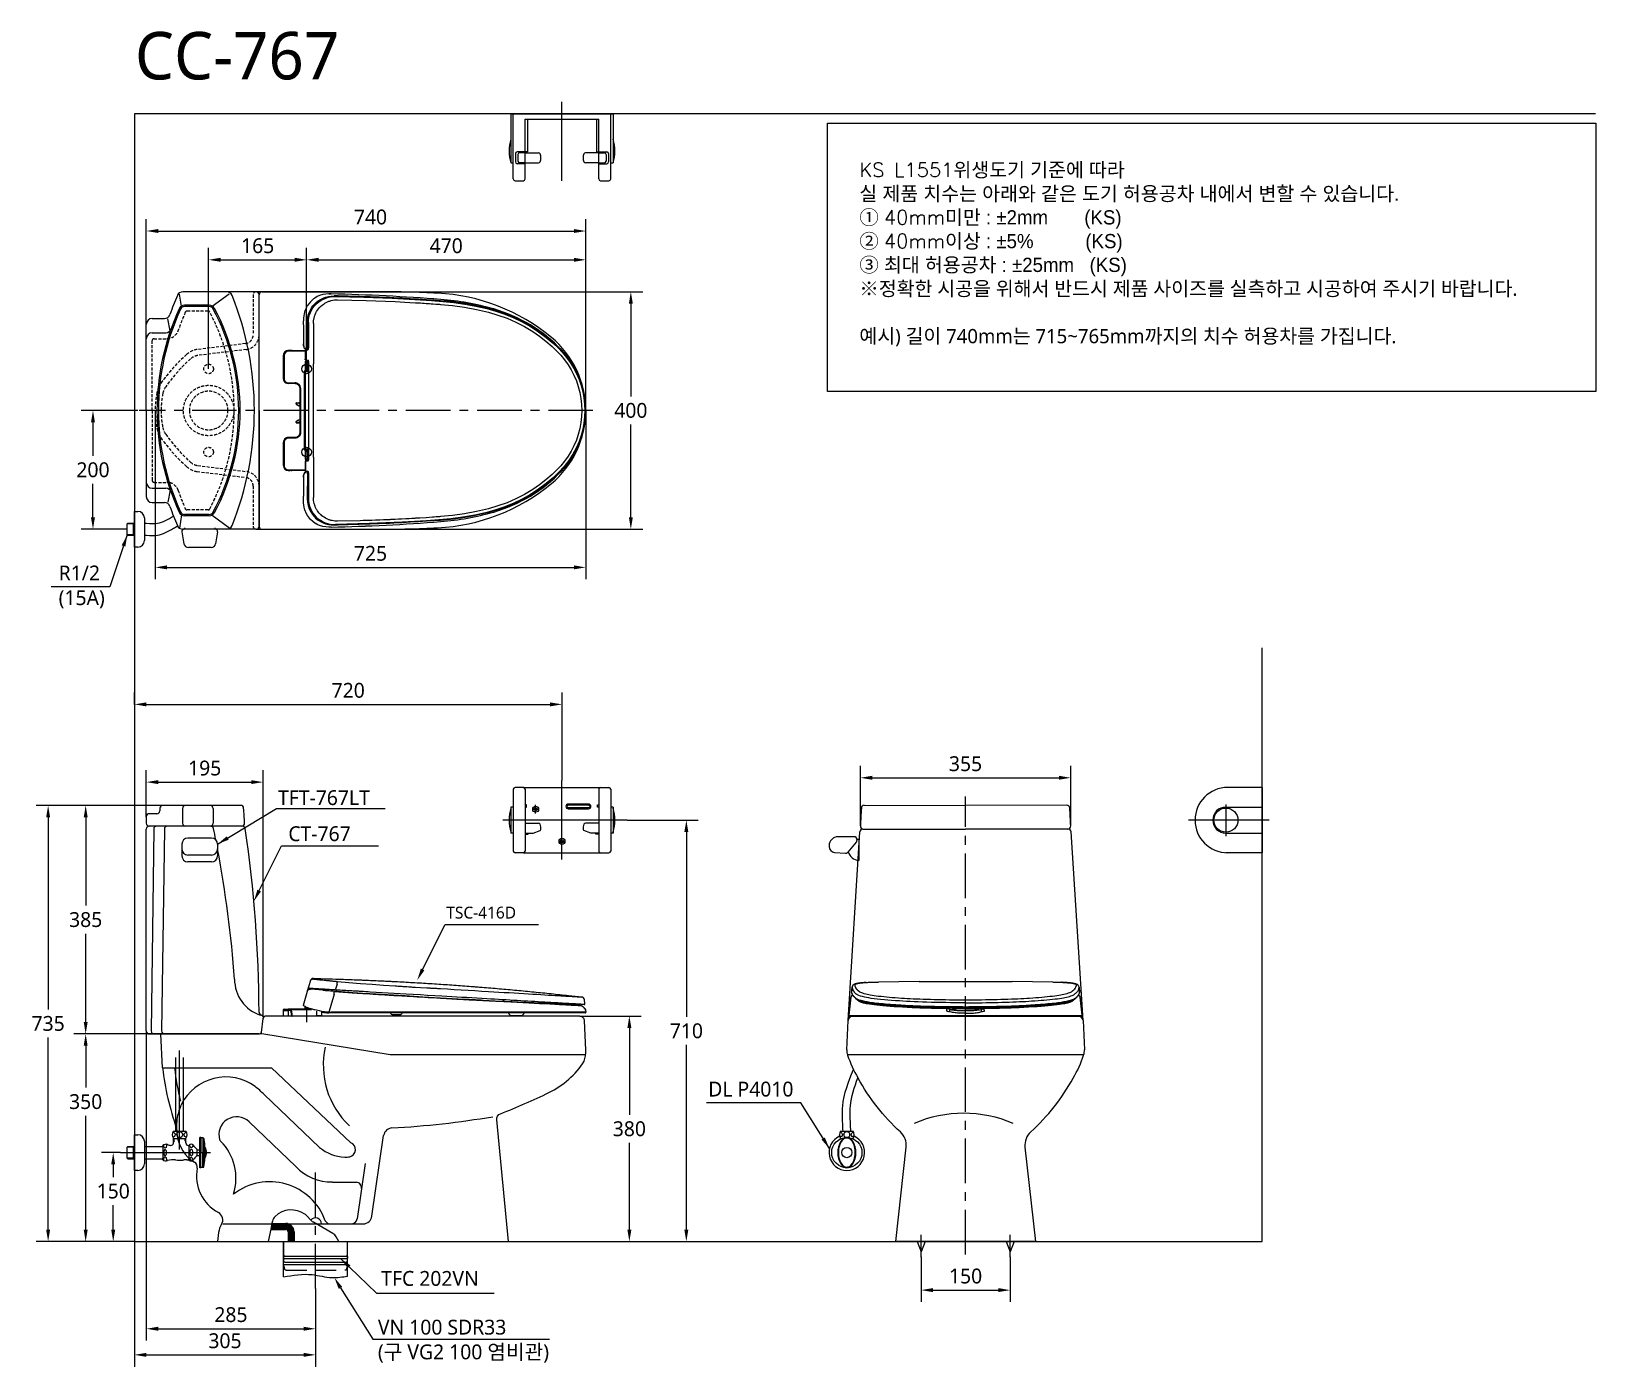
# Model space of a CAD drawing. Extents: x 2801 to 5435, y -53 to 2196.
import ezdxf
from ezdxf.lldxf.tags import DXFTag

# ---------------------------------------------------------------- set-up
doc = ezdxf.new("R2010")
doc.units = 0
doc.header["$LTSCALE"] = 20
doc.header["$MEASUREMENT"] = 0
doc.linetypes.add('CENTER', pattern=[2, 1.25, -0.25, 0.25, -0.25])
doc.linetypes.add('HIDDEN', pattern=[0.375, 0.25, -0.125])
doc.layers.get('0').update_dxf_attribs({"linetype": 'CONTINUOUS'})
doc.layers.get('DEFPOINTS').update_dxf_attribs({"linetype": 'CONTINUOUS'})
for name, color, linetype in [('1', 1, 'CONTINUOUS'), ('2', 2, 'CONTINUOUS'), ('3', 3, 'CONTINUOUS'), ('4', 4, 'CONTINUOUS'), ('6', 6, 'CONTINUOUS'), ('FAUCET', 4, 'CONTINUOUS')]:
    doc.layers.add(name, color=color, linetype=linetype)
doc.styles.add('GHS', font='romans', dxfattribs={"bigfont": 'ghs'})
doc.styles.add('ROMANS', font='NanumGothic.ttf')
doc.styles.get("Standard").update_dxf_attribs({"font": 'NanumGothic.ttf'})
tags = doc.linetypes.add('DASHED', pattern=[0.75, 0.5, -0.25]).pattern_tags.tags
tags[6:7] = [DXFTag(74, 4), DXFTag(75, 0), DXFTag(340, '0'), DXFTag(46, 1.0), DXFTag(50, 0.0), DXFTag(44, 0.0), DXFTag(45, 0.0)]
tags[4:5] = [DXFTag(74, 4), DXFTag(75, 0), DXFTag(340, '0'), DXFTag(46, 1.0), DXFTag(50, 0.0), DXFTag(44, 0.0), DXFTag(45, 0.0)]
doc.dimstyles.get("Standard").update_dxf_attribs({"dimtxt": 0.18, "dimasz": 0.18, "dimexe": 0.18, "dimexo": 0.0625, "dimgap": 0.09, "dimtad": 0, "dimtih": 1, "dimtoh": 1, "dimdec": 4, "dimzin": 0, "dimdsep": 46, "dimtxsty": 'Standard', "dimcen": 0.09, "dimadec": 0, "dimazin": 0, "dimtfac": 1, "dimtdec": 4, "dimtofl": 0, "dimtmove": 0, "dimatfit": 3, "dimfxl": 0, "dimtolj": 1, "dimtzin": 0, "dimarcsym": 0})

msp = doc.modelspace()

# ---------------------------------------------------------------- texts
at = {"insert": (2975.2244, 2195.3406), "char_height": 80, "width": 563.3, "attachment_point": 1, "style": 'GHS'}
msp.add_mtext('{\\fNanumGothic|b0|i0|c0|p50;CC-767}', dxfattribs=at)
at = {"layer": '2', "attachment_point": 4, "style": 'ROMANS'}
for s, insert, char_height in [('{\\Fromans|c129;KS L1551\\fGulim|b0|i0|c129|p50;위생도기 기준에 따라 \\P실 제품 치수는 아래와 같은 도기 허용공차 내에서 변할 수 있습니다. \\Fromans|c129;\\P\\fGulim|b0|i0|c129|p50;① \\Fromans|c129;40mm\\fGulim|b0|i0|c129|p50;미만 : ±2mm       (KS)\\Fromans|c129; \\P\\fGulim|b0|i0|c129|p50;② \\Fromans|c129;40mm\\fGulim|b0|i0|c129|p50;이상 : ±5%          (KS)\\Fromans|c129;\\P\\fGulim|b0|i0|c129|p50;③ 최대 허용공차 : ±25mm   (KS)}\\P※정확한 시공을 위해서 반드시 제품 사이즈를 실측하고 시공하여 주시기 바랍니다.\\P\\P예시) 길이 740mm는 715~765mm까지의 치수 허용차를 가집니다.', (4195.11705, 1820.35927), 24), ('R1/2\\P(15A)', (2846.82121, 1260.46055), 25), ('TFT-767LT', (3216.13482, 905.40085), 25), ('CT-767', (3233.5774, 844.65831), 25), ('TSC-416D', (3499.62174, 711.78813), 20), ('DL P4010', (3940.65044, 414.45246), 25), ('TFC 202VN', (3389.9621, 95.5611), 25), ('VN 100 SDR33\\P(구 VG2 100 염비관)', (3384.40769, -9.96457), 25)]:
    msp.add_mtext(s, dxfattribs=dict(at, insert=insert, char_height=char_height))

# ---------------------------------------------------------------- blocks, each defined once
blk = doc.blocks.new('*D45')
at = {"layer": '3', "color": 3, "lineweight": -2}
for p, q in [((2979.9, 1557.7), (2884.6, 1557.7)), ((2904.6, 1537.7), (2904.6, 1481.2)), ((2904.6, 1377.7), (2904.6, 1434.1)), ((2962.4, 1357.7), (2884.6, 1357.7))]:
    blk.add_line(p, q, dxfattribs=at)
at = {"layer": '3', "color": 3}
for points in [[(2901.2, 1537.7), (2907.9, 1537.7), (2904.6, 1557.7)], [(2901.2, 1377.7), (2907.9, 1377.7), (2904.6, 1357.7)]]:
    blk.add_solid(points, dxfattribs=at)
at = {"layer": 'DEFPOINTS', "color": 0}
for p in [(2979.9, 1557.7), (2904.6, 1357.7), (2962.4, 1357.7)]:
    blk.add_point(p, dxfattribs=at)
at = {"layer": '3', "color": 2, "insert": (2904.6, 1457.7), "char_height": 25, "attachment_point": 5}
blk.add_mtext('\\A1;200', dxfattribs=at)
blk = doc.blocks.new('*X15')
at = {"color": 0}
for p, q in [((1040.8, 972), (1075.8, 972)), ((1041, 973), (1074.9, 973)), ((1041.2, 974), (1073.8, 974)), ((1041.4, 975), (1072.4, 975)), ((1041.6, 976), (1070.5, 976)), ((1041.8, 977), (1066.9, 977)), ((1040, 968), (1078.1, 968)), ((1040.2, 969), (1077.7, 969)), ((1040.4, 970), (1077.2, 970)), ((1040.6, 971), (1076.6, 971)), ((1066, 967), (1078.4, 967)), ((1067.8, 966), (1078.7, 966)), ((1068.5, 965), (1078.9, 965)), ((1068.9, 964), (1079, 964)), ((1069, 963), (1079, 963)), ((1069, 962), (1079, 962)), ((1069, 961), (1079, 961)), ((1069, 960), (1079, 960)), ((1069, 959), (1079, 959)), ((1069, 958), (1079, 958)), ((1069, 957), (1079, 957)), ((1069, 956), (1079, 956)), ((1069, 955), (1079, 955)), ((1069, 954), (1079, 954)), ((1069, 953), (1079, 953)), ((1069, 952), (1079, 952)), ((1069, 951), (1079, 951)), ((1069, 950), (1079, 950)), ((1069, 949), (1079, 949)), ((1069, 948), (1079, 948)), ((1069, 947), (1079, 947))]:
    blk.add_line(p, q, dxfattribs=at)
blk = doc.blocks.new('*D55')
at = {"layer": '3', "color": 3, "lineweight": -2}
for p, q in [((3009.4, 1557.7), (3009.4, 1273.4)), ((3734.4, 1557.7), (3734.4, 1273.4)), ((3029.4, 1293.4), (3714.4, 1293.4))]:
    blk.add_line(p, q, dxfattribs=at)
at = {"layer": '3', "color": 3}
for points in [[(3029.4, 1296.8), (3029.4, 1290.1), (3009.4, 1293.4)], [(3714.4, 1296.8), (3714.4, 1290.1), (3734.4, 1293.4)]]:
    blk.add_solid(points, dxfattribs=at)
at = {"layer": 'DEFPOINTS', "color": 0}
for p in [(3009.4, 1557.7), (3734.4, 1557.7), (3734.4, 1293.4)]:
    blk.add_point(p, dxfattribs=at)
at = {"layer": '3', "color": 2, "insert": (3371.9, 1317), "char_height": 25, "attachment_point": 5}
blk.add_mtext('\\A1;725', dxfattribs=at)
blk = doc.blocks.new('*D56')
at = {"layer": '3', "color": 3, "lineweight": -2}
for p, q in [((2994.4, 1702.7), (2994.4, 1880)), ((3734.4, 1557.7), (3734.4, 1880)), ((3014.4, 1860), (3714.4, 1860))]:
    blk.add_line(p, q, dxfattribs=at)
at = {"layer": '3', "color": 3}
for points in [[(3014.4, 1863.4), (3014.4, 1856.7), (2994.4, 1860)], [(3714.4, 1863.4), (3714.4, 1856.7), (3734.4, 1860)]]:
    blk.add_solid(points, dxfattribs=at)
at = {"layer": 'DEFPOINTS', "color": 0}
for p in [(3734.4, 1860), (2994.4, 1702.7), (3734.4, 1557.7)]:
    blk.add_point(p, dxfattribs=at)
at = {"layer": '3', "color": 2, "insert": (3371.9, 1883.5), "char_height": 25, "attachment_point": 5}
blk.add_mtext('\\A1;740', dxfattribs=at)
blk = doc.blocks.new('*D57')
at = {"layer": '3', "color": 3, "lineweight": -2}
for p, q in [((3099.4, 1627.7), (3099.4, 1831.5)), ((3264.4, 1627.7), (3264.4, 1831.5)), ((3119.4, 1811.5), (3244.4, 1811.5))]:
    blk.add_line(p, q, dxfattribs=at)
at = {"layer": '3', "color": 3}
for points in [[(3119.4, 1814.9), (3119.4, 1808.2), (3099.4, 1811.5)], [(3244.4, 1814.9), (3244.4, 1808.2), (3264.4, 1811.5)]]:
    blk.add_solid(points, dxfattribs=at)
at = {"layer": 'DEFPOINTS', "color": 0}
for p in [(3264.4, 1811.5), (3099.4, 1627.7), (3264.4, 1627.7)]:
    blk.add_point(p, dxfattribs=at)
at = {"layer": '3', "color": 2, "insert": (3181.9, 1835.1), "char_height": 25, "attachment_point": 5}
blk.add_mtext('\\A1;165', dxfattribs=at)
blk = doc.blocks.new('*D58')
at = {"layer": '3', "color": 3, "lineweight": -2}
for p, q in [((3264.4, 1627.7), (3264.4, 1831.5)), ((3734.4, 1557.7), (3734.4, 1831.5)), ((3284.4, 1811.5), (3714.4, 1811.5))]:
    blk.add_line(p, q, dxfattribs=at)
at = {"layer": '3', "color": 3}
for points in [[(3284.4, 1814.9), (3284.4, 1808.2), (3264.4, 1811.5)], [(3714.4, 1814.9), (3714.4, 1808.2), (3734.4, 1811.5)]]:
    blk.add_solid(points, dxfattribs=at)
at = {"layer": 'DEFPOINTS', "color": 0}
for p in [(3734.4, 1811.5), (3264.4, 1627.7), (3734.4, 1557.7)]:
    blk.add_point(p, dxfattribs=at)
at = {"layer": '3', "color": 2, "insert": (3499.4, 1835.1), "char_height": 25, "attachment_point": 5}
blk.add_mtext('\\A1;470', dxfattribs=at)
blk = doc.blocks.new('*D46')
at = {"layer": '3', "color": 3, "lineweight": -2}
for p, q in [((3804.3, 867.7), (3923.8, 867.7)), ((3903.8, 847.7), (3903.8, 536.2)), ((3903.8, 177.7), (3903.8, 489.2)), ((3823.8, 157.7), (3923.8, 157.7))]:
    blk.add_line(p, q, dxfattribs=at)
at = {"layer": '3', "color": 3}
for points in [[(3900.4, 847.7), (3907.1, 847.7), (3903.8, 867.7)], [(3900.4, 177.7), (3907.1, 177.7), (3903.8, 157.7)]]:
    blk.add_solid(points, dxfattribs=at)
at = {"layer": 'DEFPOINTS', "color": 0}
for p in [(3804.3, 867.7), (3823.8, 157.7), (3903.8, 157.7)]:
    blk.add_point(p, dxfattribs=at)
at = {"layer": '3', "color": 2, "insert": (3903.8, 512.7), "char_height": 25, "attachment_point": 5}
blk.add_mtext('\\A1;710', dxfattribs=at)
blk = doc.blocks.new('*D47')
at = {"layer": '1', "color": 3, "lineweight": -2}
for p, q in [((2974.4, 1062.7), (2974.4, 1082.7)), ((3694.4, 934.4), (3694.4, 1082.7)), ((2994.4, 1062.7), (3674.4, 1062.7))]:
    blk.add_line(p, q, dxfattribs=at)
at = {"layer": '1', "color": 3}
for points in [[(2994.4, 1066), (2994.4, 1059.3), (2974.4, 1062.7)], [(3674.4, 1066), (3674.4, 1059.3), (3694.4, 1062.7)]]:
    blk.add_solid(points, dxfattribs=at)
at = {"layer": 'DEFPOINTS', "color": 0}
for p in [(2974.4, 1062.7), (3694.4, 1062.7), (3694.4, 934.4)]:
    blk.add_point(p, dxfattribs=at)
at = {"layer": '1', "color": 2, "insert": (3334.4, 1086.2), "char_height": 25, "attachment_point": 5}
blk.add_mtext('\\A1;720', dxfattribs=at)
blk = doc.blocks.new('*D48')
at = {"layer": '3', "color": 3, "lineweight": -2}
for p, q in [((2950.8, 307.7), (2918.7, 307.7)), ((2938.7, 287.7), (2938.7, 266.2)), ((2938.7, 177.7), (2938.7, 219.1)), ((2975.5, 157.7), (2918.7, 157.7))]:
    blk.add_line(p, q, dxfattribs=at)
at = {"layer": '3', "color": 3}
for points in [[(2935.3, 287.7), (2942, 287.7), (2938.7, 307.7)], [(2935.3, 177.7), (2942, 177.7), (2938.7, 157.7)]]:
    blk.add_solid(points, dxfattribs=at)
at = {"layer": 'DEFPOINTS', "color": 0}
for p in [(2950.8, 307.7), (2938.7, 157.7), (2975.5, 157.7)]:
    blk.add_point(p, dxfattribs=at)
at = {"layer": '3', "color": 2, "insert": (2938.7, 242.7), "char_height": 25, "attachment_point": 5}
blk.add_mtext('\\A1;150', dxfattribs=at)
blk = doc.blocks.new('*D49')
at = {"layer": '3', "color": 3, "lineweight": -2}
for p, q in [((2994.4, 873.5), (2994.4, 951.7)), ((3191.1, 537.1), (3191.1, 951.7)), ((3014.4, 931.7), (3171.1, 931.7))]:
    blk.add_line(p, q, dxfattribs=at)
at = {"layer": '3', "color": 3}
for points in [[(3014.4, 935), (3014.4, 928.4), (2994.4, 931.7)], [(3171.1, 935), (3171.1, 928.4), (3191.1, 931.7)]]:
    blk.add_solid(points, dxfattribs=at)
at = {"layer": 'DEFPOINTS', "color": 0}
for p in [(3191.1, 931.7), (2994.4, 873.5), (3191.1, 537.1)]:
    blk.add_point(p, dxfattribs=at)
at = {"layer": '3', "color": 2, "insert": (3092.7, 955.3), "char_height": 25, "attachment_point": 5}
blk.add_mtext('\\A1;195', dxfattribs=at)
blk = doc.blocks.new('*D50')
at = {"layer": '3', "color": 3, "lineweight": -2}
for p, q in [((3022.4, 892.5), (2872.3, 892.5)), ((2892.3, 872.5), (2892.3, 723.7)), ((2892.3, 527.5), (2892.3, 676.4)), ((2999.4, 507.5), (2872.3, 507.5))]:
    blk.add_line(p, q, dxfattribs=at)
at = {"layer": '3', "color": 3}
for points in [[(2889, 872.5), (2895.6, 872.5), (2892.3, 892.5)], [(2889, 527.5), (2895.6, 527.5), (2892.3, 507.5)]]:
    blk.add_solid(points, dxfattribs=at)
at = {"layer": 'DEFPOINTS', "color": 0}
for p in [(3022.4, 892.5), (2892.3, 507.5), (2999.4, 507.5)]:
    blk.add_point(p, dxfattribs=at)
at = {"layer": '3', "color": 2, "insert": (2892.3, 700), "char_height": 25, "attachment_point": 5}
blk.add_mtext('\\A1;385', dxfattribs=at)
blk = doc.blocks.new('*D51')
at = {"layer": '3', "color": 3, "lineweight": -2}
for p, q in [((2999.4, 507.5), (2872.3, 507.5)), ((2892.3, 487.5), (2892.3, 417.1)), ((2892.3, 177.7), (2892.3, 369.8)), ((2975.5, 157.7), (2872.3, 157.7))]:
    blk.add_line(p, q, dxfattribs=at)
at = {"layer": '3', "color": 3}
for points in [[(2889, 487.5), (2895.6, 487.5), (2892.3, 507.5)], [(2889, 177.7), (2895.6, 177.7), (2892.3, 157.7)]]:
    blk.add_solid(points, dxfattribs=at)
at = {"layer": 'DEFPOINTS', "color": 0}
for p in [(2999.4, 507.5), (2892.3, 157.7), (2975.5, 157.7)]:
    blk.add_point(p, dxfattribs=at)
at = {"layer": '3', "color": 2, "insert": (2892.3, 393.4), "char_height": 25, "attachment_point": 5}
blk.add_mtext('\\A1;350', dxfattribs=at)
blk = doc.blocks.new('*D52')
at = {"layer": '3', "color": 3, "lineweight": -2}
for p, q in [((2872.3, 892.5), (2809.1, 892.5)), ((2829.1, 872.5), (2829.1, 548.7)), ((2829.1, 177.7), (2829.1, 501.5)), ((2872.3, 157.7), (2809.1, 157.7))]:
    blk.add_line(p, q, dxfattribs=at)
at = {"layer": '3', "color": 3}
for points in [[(2825.8, 872.5), (2832.4, 872.5), (2829.1, 892.5)], [(2825.8, 177.7), (2832.4, 177.7), (2829.1, 157.7)]]:
    blk.add_solid(points, dxfattribs=at)
at = {"layer": 'DEFPOINTS', "color": 0}
for p in [(2872.3, 892.5), (2829.1, 157.7), (2872.3, 157.7)]:
    blk.add_point(p, dxfattribs=at)
at = {"layer": '3', "color": 2, "insert": (2829.1, 525.1), "char_height": 25, "attachment_point": 5}
blk.add_mtext('\\A1;735', dxfattribs=at)
blk = doc.blocks.new('*D53')
at = {"layer": '3', "color": 3, "lineweight": -2}
for p, q in [((2974.4, 157.7), (2974.4, -53)), ((3279.4, 78.9), (3279.4, -53)), ((2994.4, -33), (3259.4, -33))]:
    blk.add_line(p, q, dxfattribs=at)
at = {"layer": '3', "color": 3}
for points in [[(2994.4, -29.7), (2994.4, -36.4), (2974.4, -33)], [(3259.4, -29.7), (3259.4, -36.4), (3279.4, -33)]]:
    blk.add_solid(points, dxfattribs=at)
at = {"layer": 'DEFPOINTS', "color": 0}
for p in [(2974.4, 157.7), (3279.4, 78.9), (3279.4, -33)]:
    blk.add_point(p, dxfattribs=at)
at = {"layer": '3', "color": 2, "insert": (3126.9, -9.4), "char_height": 25, "attachment_point": 5}
blk.add_mtext('\\A1;305', dxfattribs=at)
blk = doc.blocks.new('*D54')
at = {"layer": '3', "color": 3, "lineweight": -2}
for p, q in [((2994.4, 512.5), (2994.4, -9.1)), ((3279.4, 78.9), (3279.4, -9.1)), ((3014.4, 10.9), (3259.4, 10.9))]:
    blk.add_line(p, q, dxfattribs=at)
at = {"layer": '3', "color": 3}
for points in [[(3014.4, 14.3), (3014.4, 7.6), (2994.4, 10.9)], [(3259.4, 14.3), (3259.4, 7.6), (3279.4, 10.9)]]:
    blk.add_solid(points, dxfattribs=at)
at = {"layer": 'DEFPOINTS', "color": 0}
for p in [(2994.4, 512.5), (3279.4, 78.9), (3279.4, 10.9)]:
    blk.add_point(p, dxfattribs=at)
at = {"layer": '3', "color": 2, "insert": (3136.9, 34.6), "char_height": 25, "attachment_point": 5}
blk.add_mtext('\\A1;285', dxfattribs=at)
blk = doc.blocks.new('*D42')
at = {"layer": '3', "color": 3, "lineweight": -2}
for p, q in [((3724.2, 537.7), (3827.8, 537.7)), ((3807.8, 517.7), (3807.8, 371.3)), ((3807.8, 177.7), (3807.8, 324.1)), ((3734.4, 157.7), (3827.8, 157.7))]:
    blk.add_line(p, q, dxfattribs=at)
at = {"layer": '3', "color": 3}
for points in [[(3804.5, 517.7), (3811.2, 517.7), (3807.8, 537.7)], [(3804.5, 177.7), (3811.2, 177.7), (3807.8, 157.7)]]:
    blk.add_solid(points, dxfattribs=at)
at = {"layer": 'DEFPOINTS', "color": 0}
for p in [(3724.2, 537.7), (3734.4, 157.7), (3807.8, 157.7)]:
    blk.add_point(p, dxfattribs=at)
at = {"layer": '3', "color": 2, "insert": (3807.8, 347.7), "char_height": 25, "attachment_point": 5}
blk.add_mtext('\\A1;380', dxfattribs=at)
blk = doc.blocks.new('*D43')
at = {"layer": '3', "color": 3, "lineweight": -2}
for p, q in [((4196.8, 858), (4196.8, 959)), ((4551.1, 858), (4551.1, 959)), ((4216.8, 939), (4531.1, 939))]:
    blk.add_line(p, q, dxfattribs=at)
at = {"layer": '3', "color": 3}
for points in [[(4216.8, 942.4), (4216.8, 935.7), (4196.8, 939)], [(4531.1, 942.4), (4531.1, 935.7), (4551.1, 939)]]:
    blk.add_solid(points, dxfattribs=at)
at = {"layer": 'DEFPOINTS', "color": 0}
for p in [(4551.1, 939), (4196.8, 858), (4551.1, 858)]:
    blk.add_point(p, dxfattribs=at)
at = {"layer": '3', "color": 2, "insert": (4373.9, 962.6), "char_height": 25, "attachment_point": 5}
blk.add_mtext('\\A1;355', dxfattribs=at)
blk = doc.blocks.new('*D44')
at = {"layer": '3', "color": 3, "lineweight": -2}
for p, q in [((4299, 131.8), (4299, 56)), ((4449, 131.8), (4449, 56)), ((4319, 76), (4429, 76))]:
    blk.add_line(p, q, dxfattribs=at)
at = {"layer": '3', "color": 3}
for points in [[(4319, 79.4), (4319, 72.7), (4299, 76)], [(4429, 79.4), (4429, 72.7), (4449, 76)]]:
    blk.add_solid(points, dxfattribs=at)
at = {"layer": 'DEFPOINTS', "color": 0}
for p in [(4299, 131.8), (4449, 131.8), (4449, 76)]:
    blk.add_point(p, dxfattribs=at)
at = {"layer": '3', "color": 2, "insert": (4374, 99.6), "char_height": 25, "attachment_point": 5}
blk.add_mtext('\\A1;150', dxfattribs=at)
blk = doc.blocks.new('*D40')
at = {"layer": '3', "color": 3, "lineweight": -2}
for p, q in [((3189.4, 1757.7), (3830.3, 1757.7)), ((3810.3, 1737.7), (3810.3, 1581.2)), ((3810.3, 1377.7), (3810.3, 1534.2)), ((3189.4, 1357.7), (3830.3, 1357.7))]:
    blk.add_line(p, q, dxfattribs=at)
at = {"layer": '3', "color": 3}
for points in [[(3807, 1737.7), (3813.7, 1737.7), (3810.3, 1757.7)], [(3807, 1377.7), (3813.7, 1377.7), (3810.3, 1357.7)]]:
    blk.add_solid(points, dxfattribs=at)
at = {"layer": 'DEFPOINTS', "color": 0}
for p in [(3189.4, 1757.7), (3189.4, 1357.7), (3810.3, 1357.7)]:
    blk.add_point(p, dxfattribs=at)
at = {"layer": '3', "color": 2, "insert": (3810.3, 1557.7), "char_height": 25, "attachment_point": 5}
blk.add_mtext('\\A1;400', dxfattribs=at)

# ---------------------------------------------------------------- dimensions: what is measured, and where the dimension line sits
at = {"layer": '1'}
dim = msp.add_linear_dim(base=(3694.36608, 1062.67694), p1=(2974.36608, 1062.67694), p2=(3694.36608, 934.36121), dimstyle='Standard', override={"dimtxt": 25, "dimasz": 20, "dimexe": 20, "dimexo": 0, "dimgap": 10, "dimtad": 1, "dimtih": 0, "dimzin": 8, "dimclrd": 3, "dimclre": 3, "dimclrt": 2, "dimtix": 1, "dimtofl": 1}, dxfattribs=at)
dim.commit()
dim.dimension.update_dxf_attribs({"geometry": '*D47', "text_midpoint": (3334.36608, 1086.23202)})
at = {"layer": '3'}
for base, p1, p2, picture, middle in [((3734.36608, 1860.02656), (2994.36608, 1702.67694), (3734.36608, 1557.67694), '*D56', (3371.86608, 1860.02656)), ((3264.36608, 1811.53225), (3099.36608, 1627.67856), (3264.36608, 1627.67694), '*D57', (3181.86608, 1811.53225)), ((3279.36608, 10.94492), (2994.36608, 512.54453), (3279.36608, 78.94751), '*D54', (3136.86608, 10.94492)), ((3279.36608, -33.02038), (2974.36608, 157.67694), (3279.36608, 78.94751), '*D53', (3126.86608, -33.02038))]:
    dim = msp.add_linear_dim(base=base, p1=p1, p2=p2, dimstyle='Standard', override={"dimtxt": 25, "dimasz": 20, "dimexe": 20, "dimexo": 0, "dimgap": 10, "dimtad": 1, "dimtih": 0, "dimzin": 8, "dimclrd": 3, "dimclre": 3, "dimclrt": 2, "dimtix": 1, "dimtofl": 1, "dimarcsym": 1}, dxfattribs=at)
    dim.commit()
    dim.dimension.update_dxf_attribs({"geometry": picture, "text_midpoint": middle, "dimtype": 160})
for base, p1, p2, picture, middle in [((3734.36608, 1811.53225), (3264.36608, 1627.67694), (3734.36608, 1557.67694), '*D58', (3499.36608, 1835.05157)), ((3734.36608, 1293.43204), (3009.36608, 1557.67694), (3734.36608, 1557.67694), '*D55', (3371.86608, 1317.04077)), ((4449.01968, 76.02095), (4299.01968, 131.78201), (4449.01968, 131.78201), '*D44', (4374.01968, 99.59391))]:
    dim = msp.add_linear_dim(base=base, p1=p1, p2=p2, dimstyle='Standard', override={"dimtxt": 25, "dimasz": 20, "dimexe": 20, "dimexo": 0, "dimgap": 10, "dimtad": 1, "dimtih": 0, "dimzin": 8, "dimclrd": 3, "dimclre": 3, "dimclrt": 2, "dimtix": 1, "dimtofl": 1, "dimarcsym": 1}, dxfattribs=at)
    dim.commit()
    dim.dimension.update_dxf_attribs({"geometry": picture, "text_midpoint": middle})
for base, p1, p2, picture, middle in [((3810.33501, 1357.67694), (3189.36608, 1757.67694), (3189.36608, 1357.67694), '*D40', (3810.33501, 1557.67694)), ((2904.56612, 1357.67694), (2979.93593, 1557.67694), (2962.36608, 1357.67694), '*D45', (2904.56612, 1457.67694)), ((2829.1054, 157.67694), (2872.28859, 892.54453), (2872.28859, 157.67694), '*D52', (2829.1054, 525.11073)), ((2892.28859, 507.54453), (3022.39525, 892.54453), (2999.36608, 507.54453), '*D50', (2892.28859, 700.04453)), ((3903.75899, 157.67694), (3804.2995, 867.67694), (3823.75899, 157.67694), '*D46', (3903.75899, 512.67694)), ((3807.83651, 157.67694), (3724.20533, 537.67694), (3734.352, 157.67694), '*D42', (3807.83651, 347.67694))]:
    dim = msp.add_linear_dim(base=base, p1=p1, p2=p2, angle=90, dimstyle='Standard', override={"dimtxt": 25, "dimasz": 20, "dimexe": 20, "dimexo": 0, "dimgap": 10, "dimtad": 1, "dimdec": 0, "dimzin": 8, "dimclrd": 3, "dimclre": 3, "dimclrt": 2, "dimtdec": 0, "dimtix": 1, "dimtofl": 1, "dimarcsym": 1}, dxfattribs=at)
    dim.commit()
    dim.dimension.update_dxf_attribs({"geometry": picture, "text_midpoint": middle})
for base, p1, p2, text, override, picture, middle in [((4551.08057, 939.02247), (4196.79177, 857.99582), (4551.08057, 857.99582), '355', {"dimtxt": 25, "dimasz": 20, "dimexe": 20, "dimexo": 0, "dimgap": 10, "dimtad": 1, "dimtih": 0, "dimdec": 0, "dimzin": 8, "dimclrd": 3, "dimclre": 3, "dimclrt": 2, "dimtix": 1, "dimtofl": 1, "dimarcsym": 1}, '*D43', (4373.93617, 962.64908)), ((3191.07605, 931.7), (2994.36608, 873.54453), (3191.07605, 537.09342), '195', {"dimtxt": 25, "dimasz": 20, "dimexe": 20, "dimexo": 0, "dimgap": 10, "dimtad": 1, "dimtih": 0, "dimzin": 8, "dimclrd": 3, "dimclre": 3, "dimclrt": 2, "dimtix": 1, "dimtofl": 1, "dimarcsym": 1}, '*D49', (3092.72106, 955.30872))]:
    dim = msp.add_linear_dim(base=base, p1=p1, p2=p2, text=text, dimstyle='Standard', override=override, dxfattribs=at)
    dim.commit()
    dim.dimension.update_dxf_attribs({"geometry": picture, "text_midpoint": middle})
for base, p1, picture, middle in [((2892.28859, 157.67694), (2999.36608, 507.54453), '*D51', (2892.28859, 393.43871)), ((2938.65672, 157.67694), (2950.83054, 307.67694), '*D48', (2938.65672, 242.67694))]:
    dim = msp.add_linear_dim(base=base, p1=p1, p2=(2975.49036, 157.67694), angle=90, dimstyle='Standard', override={"dimtxt": 25, "dimasz": 20, "dimexe": 20, "dimexo": 0, "dimgap": 10, "dimtad": 1, "dimdec": 0, "dimzin": 8, "dimclrd": 3, "dimclre": 3, "dimclrt": 2, "dimtdec": 0, "dimtix": 1, "dimtofl": 1, "dimarcsym": 1}, dxfattribs=at)
    dim.commit()
    dim.dimension.update_dxf_attribs({"geometry": picture, "text_midpoint": middle, "dimtype": 160})

# ---------------------------------------------------------------- linework, layer by layer
at = {"color": 7, "linetype": 'HIDDEN', "lineweight": 0}
for p, q in [((3174.36608, 1752.67694), (3174.36608, 1685.17694)), ((3161.43157, 1670.31983), (3079.82197, 1660.36439)), ((3079.82197, 1454.98949), (3161.43157, 1445.03405)), ((3174.36608, 1430.17694), (3174.36608, 1362.67694))]:
    msp.add_line(p, q, dxfattribs=at)
at = {"color": 7}
for p, q in [((3184.36608, 1557.67694), (3184.36608, 1752.67694)), ((3184.36608, 1362.67694), (3184.36608, 1557.67694)), ((4176.18672, 530.0247), (4196.13865, 847.98369)), ((4201.12805, 852.65822), (4373.93617, 852.65822)), ((4546.74429, 852.65822), (4373.93617, 852.65822)), ((4571.85264, 530.0247), (4551.73368, 847.98369)), ((4174.04331, 480.76369), (4176.18672, 530.0247)), ((4184.17916, 537.67694), (4209.5049, 537.67694)), ((4209.5049, 537.67694), (4374.01968, 537.67694)), ((4374.01968, 537.67694), (4538.53446, 537.67694)), ((4538.53446, 537.67694), (4563.8602, 537.67694)), ((4571.85264, 530.0247), (4573.99605, 480.76369)), ((3184.26737, 507.54453), (3009.36608, 507.54453)), ((3021.88284, 450.45777), (3018.95699, 507.54453)), ((3188.77672, 508.02741), (3405.1929, 472.67694)), ((3021.88284, 450.45777), (3205.40191, 450.45777)), ((3205.40191, 450.45777), (3339.03907, 324.27577)), ((3405.1929, 472.67694), (3734.06382, 472.67694)), ((4175.01968, 472.67694), (4573.01968, 472.67694)), ((3167.34262, 359.70418), (3246.34739, 284.24794)), ((3374.42008, 200.52867), (3394.06813, 336.30429)), ((3362.67175, 289.19215), (3349.22137, 196.24476)), ((3362.67175, 289.19215), (3349.22137, 196.24476)), ((3308.32059, 258.09045), (3347.80412, 257.74004)), ((3205.96661, 188.78737), (3203.91006, 178.75175)), ((3206.6901, 192.31792), (3205.96661, 188.78737)), ((3205.96661, 188.26855), (3229.18796, 188.26855)), ((3250.4537, 187.67694), (3359.57472, 187.67694)), ((3272.39693, 192.99841), (3263.54064, 202.17081)), ((3308.45439, 171.53335), (3275.70747, 190.41334)), ((3116.17619, 172.95404), (3114.30822, 157.67694)), ((3203.91006, 178.75175), (3199.58768, 157.65918)), ((3203.91006, 178.23293), (3229.18796, 178.23293)), ((3233.20221, 174.21868), (3233.20221, 157.67694)), ((3243.23783, 174.21868), (3243.23783, 157.67694)), ((3318.37915, 157.67694), (3314.25424, 165.50777)), ((3114.30822, 157.67694), (3214.74655, 157.67694)), ((3230.25955, 157.67694), (3233.20221, 157.67694)), ((3233.20221, 157.67694), (3243.23783, 157.67694)), ((4292.23619, 157.67694), (4299.01968, 140.44882)), ((4305.80317, 157.67694), (4299.01968, 140.44882)), ((4442.23619, 157.67694), (4449.01968, 140.44882)), ((4455.80317, 157.67694), (4449.01968, 140.44882))]:
    msp.add_line(p, q, dxfattribs=at)
at = {"color": 2}
for p, q in [((3305.75673, 1754.00989), (3305.75661, 1754.00441)), ((3490.14956, 1744.72581), (3490.14913, 1744.72035)), ((3579.36307, 1728.66256), (3579.36156, 1728.65729)), ((3259.03677, 1702.24115), (3259.0376, 1670.21542)), ((3263.65832, 1660.24033), (3264.05867, 1660.24033)), ((3263.69814, 1660.24185), (3264.12938, 1660.24185)), ((3225.52531, 1650.50114), (3225.52531, 1650.51121)), ((3225.52531, 1611.18996), (3225.52531, 1650.50114)), ((3226.52531, 1650.50099), (3226.52531, 1611.19046)), ((3239.09298, 1658.67694), (3233.52291, 1658.67694)), ((3261.88718, 1657.50224), (3233.52478, 1657.50224)), ((3233.52519, 1658.51984), (3236.62839, 1658.51984)), ((3233.52519, 1658.51984), (3233.52531, 1658.50208)), ((3233.52528, 1658.50208), (3261.97086, 1658.50208)), ((3239.04835, 1658.6323), (3238.52389, 1658.54506)), ((3239.04835, 1658.6323), (3239.09298, 1658.67694)), ((3239.91632, 1658.69205), (3239.11467, 1658.55892)), ((3239.91632, 1658.69205), (3262.02002, 1658.68532)), ((3261.88718, 1658.19024), (3261.88718, 1644.06574)), ((3262.06418, 1639.73501), (3262.06418, 1626.67353)), ((3262.43031, 1659.44757), (3265.57632, 1659.63296)), ((3262.43031, 1659.44757), (3262.43031, 1642.80631)), ((3262.43031, 1642.80631), (3266.77274, 1642.55042)), ((3262.58715, 1639.67968), (3262.58715, 1626.67782)), ((3262.58715, 1639.67968), (3265.59799, 1639.4964)), ((3267.52045, 1641.4961), (3264.50967, 1641.67938)), ((3265.59804, 1626.49453), (3265.59799, 1639.4964)), ((3268.16906, 1477.80043), (3268.16906, 1637.55345)), ((3693.57562, 1659.62861), (3693.57165, 1659.62483)), ((3225.52531, 1611.18996), (3225.52531, 1611.17259)), ((3260.81237, 1491.92689), (3260.81237, 1623.42699)), ((3261.81222, 1623.427), (3261.81222, 1491.92685)), ((3262.06624, 1492.18097), (3262.06624, 1623.17299)), ((3265.59804, 1626.49453), (3262.58715, 1626.67782)), ((3268.16906, 1624.42685), (3262.81204, 1624.42685)), ((3263.06603, 1624.17287), (3262.81204, 1624.42685)), ((3263.92898, 1625.18112), (3266.9487, 1624.9973)), ((3233.52513, 1604.18887), (3245.22744, 1604.18886)), ((3233.52531, 1603.18902), (3233.52519, 1603.17126)), ((3245.2097, 1603.17126), (3233.52519, 1603.17126)), ((3245.2275, 1603.18902), (3233.52528, 1603.18902)), ((3245.2097, 1603.17126), (3245.22748, 1603.18902)), ((3245.2275, 1603.18902), (3245.2275, 1604.18886)), ((3253.20684, 1595.3366), (3253.20098, 1595.3366)), ((3253.20098, 1573.8023), (3253.20098, 1595.33659)), ((3253.20853, 1595.17241), (3253.22619, 1595.19012)), ((3253.20853, 1573.80216), (3253.20853, 1595.17233)), ((3254.22613, 1595.19017), (3254.22613, 1520.16371)), ((3246.56418, 1570.1165), (3246.56419, 1569.98035)), ((3246.56418, 1569.02616), (3246.56418, 1569.98035)), ((3246.85446, 1568.81139), (3246.71464, 1568.66855)), ((3246.76418, 1569.98035), (3246.76418, 1569.02618)), ((3251.79167, 1570.2804), (3247.06416, 1570.2804)), ((3247.06418, 1570.61658), (3251.23777, 1570.61658)), ((3247.06418, 1570.61658), (3247.06418, 1570.48037)), ((3247.06418, 1570.48037), (3251.79168, 1570.48037)), ((3252.05571, 1570.61234), (3251.79168, 1570.48037)), ((3251.79168, 1570.2804), (3251.79168, 1570.48037)), ((3252.09168, 1568.79228), (3252.09168, 1569.98059)), ((3252.29156, 1569.98054), (3252.53793, 1570.10368)), ((3252.29156, 1569.98054), (3252.29156, 1568.79227)), ((3252.53793, 1569.00304), (3252.53793, 1570.10368)), ((3252.75591, 1565.56614), (3252.73754, 1565.53138)), ((3253.20098, 1573.30261), (3253.20098, 1573.13405)), ((3253.20098, 1568.38125), (3253.20098, 1573.13405)), ((3253.20098, 1564.86962), (3253.20098, 1565.55732)), ((3253.20098, 1564.86962), (3253.20098, 1564.70105)), ((3253.20098, 1551.15252), (3253.20098, 1564.20136)), ((3253.20853, 1568.71617), (3253.20853, 1573.80177)), ((3253.22607, 1567.67397), (3253.21551, 1568.02335)), ((3253.22613, 1567.51349), (3253.22613, 1562.67692)), ((3253.22613, 1562.67692), (3253.22613, 1557.67694)), ((3246.56418, 1537.37352), (3246.56418, 1538.32772)), ((3246.56419, 1537.37352), (3246.56418, 1537.23738)), ((3246.71464, 1538.68532), (3246.85446, 1538.54248)), ((3246.76419, 1538.32771), (3246.76418, 1537.37352)), ((3247.06418, 1537.07348), (3251.79165, 1537.07348)), ((3251.79168, 1536.87351), (3247.06418, 1536.87351)), ((3247.06418, 1536.87351), (3247.06418, 1536.7373)), ((3247.06418, 1536.7373), (3251.23777, 1536.7373)), ((3251.79168, 1536.87351), (3251.79168, 1537.07348)), ((3251.79168, 1536.87351), (3252.05571, 1536.74153)), ((3252.09168, 1537.37333), (3252.09168, 1538.5616)), ((3252.29156, 1538.56161), (3252.29156, 1537.37334)), ((3252.53793, 1537.2502), (3252.29156, 1537.37334)), ((3252.53793, 1537.2502), (3252.53793, 1538.35106)), ((3252.73754, 1541.82249), (3252.75591, 1541.78774)), ((3253.20098, 1550.65282), (3253.20098, 1550.48426)), ((3253.20098, 1542.21983), (3253.20098, 1550.48426)), ((3253.20098, 1542.21983), (3253.20098, 1542.05127)), ((3253.20098, 1520.01729), (3253.20098, 1539.11267)), ((3253.20853, 1546.63771), (3253.20853, 1541.55178)), ((3253.20853, 1541.55178), (3253.20853, 1520.18146)), ((3253.21551, 1547.33053), (3253.22607, 1547.6799)), ((3253.22613, 1552.66297), (3253.22613, 1547.8406)), ((3225.52531, 1504.1814), (3225.52531, 1504.16392)), ((3225.52531, 1504.17823), (3225.52531, 1504.16392)), ((3225.52531, 1464.85273), (3225.52531, 1504.16392)), ((3226.52531, 1504.16377), (3226.52531, 1464.85324)), ((3245.22744, 1511.16502), (3233.52478, 1511.16501)), ((3245.20963, 1512.18262), (3233.52519, 1512.18262)), ((3233.52519, 1512.18262), (3233.52531, 1512.16486)), ((3233.52528, 1512.16486), (3245.22748, 1512.16486)), ((3245.2097, 1512.18262), (3245.22748, 1512.16486)), ((3245.2275, 1511.16502), (3245.2275, 1512.16486)), ((3253.20098, 1520.01728), (3253.20684, 1520.01728)), ((3253.20853, 1520.18146), (3253.22626, 1520.16368)), ((3262.06418, 1488.6865), (3262.06418, 1475.50206)), ((3262.58715, 1488.67606), (3265.59804, 1488.85935)), ((3262.58715, 1488.67606), (3262.58715, 1475.6742)), ((3265.59799, 1475.85748), (3262.58715, 1475.6742)), ((3262.81204, 1490.92703), (3263.06606, 1491.18104)), ((3262.81204, 1490.92703), (3268.16906, 1490.92703)), ((3266.9487, 1490.35657), (3263.92915, 1490.17277)), ((3265.59799, 1475.85748), (3265.59804, 1488.85935)), ((3225.52531, 1464.84268), (3225.52531, 1464.85273)), ((3225.52531, 1464.85273), (3225.52531, 1464.83525)), ((3239.09298, 1456.67694), (3233.52291, 1456.67694)), ((3233.52513, 1457.85164), (3261.88718, 1457.85164)), ((3233.52531, 1456.85179), (3233.52519, 1456.83404)), ((3233.52519, 1456.83404), (3236.62839, 1456.83404)), ((3261.97086, 1456.85179), (3233.52528, 1456.85179)), ((3238.52389, 1456.80882), (3239.04835, 1456.72158)), ((3239.09298, 1456.67694), (3239.04835, 1456.72158)), ((3239.91632, 1456.66183), (3239.11467, 1456.79496)), ((3262.02002, 1456.66856), (3239.91632, 1456.66182)), ((3261.88718, 1471.28814), (3261.88718, 1457.16364)), ((3262.43031, 1472.54757), (3266.77274, 1472.80346)), ((3262.43031, 1472.54757), (3262.43031, 1455.90631)), ((3262.43031, 1455.90631), (3265.57632, 1455.72092)), ((3264.05931, 1455.11355), (3263.65839, 1455.11355)), ((3264.12938, 1455.11203), (3263.69814, 1455.11203)), ((3264.50967, 1473.6745), (3267.52048, 1473.85778)), ((3693.57562, 1455.72527), (3693.57165, 1455.72905)), ((3259.0376, 1445.12913), (3259.03677, 1413.11273)), ((3579.36307, 1386.69132), (3579.36156, 1386.69659)), ((3305.75661, 1361.34947), (3305.75673, 1361.34399)), ((3266.77274, 583.44272), (3266.85807, 583.73077)), ((3266.85807, 583.73077), (3267.3105, 585.25816)), ((3267.3105, 585.25816), (3267.34219, 585.36513)), ((3267.40571, 585.57958), (3268.16906, 588.15659)), ((4182.83779, 586.3906), (4181.83569, 577.47436)), ((4566.03665, 577.47435), (4565.03454, 586.39057)), ((3259.0944, 556.27695), (3265.57632, 579.40365)), ((3732.8742, 558.1832), (3732.12639, 565.29813)), ((4180.9153, 569.2562), (4177.53814, 538.96895)), ((4570.33424, 538.96851), (4566.95703, 569.25624)), ((3225.52531, 547.93676), (3225.52531, 548.45647)), ((3225.52531, 547.43651), (3225.52531, 547.93676)), ((3233.52519, 547.43651), (3225.52531, 547.43651)), ((3225.52531, 546.72779), (3225.52531, 546.88511)), ((3225.52531, 537.31939), (3225.52531, 546.72779)), ((3233.52291, 537.45899), (3225.52531, 537.31939)), ((3226.02536, 547.38511), (3233.52633, 547.38511)), ((3226.52537, 549.43651), (3233.52478, 549.43651)), ((3233.36894, 547.38511), (3233.36193, 547.38511)), ((3234.44251, 547.38511), (3233.36894, 547.38511)), ((3236.53488, 546.89384), (3233.52287, 546.89384)), ((3239.09298, 537.55621), (3233.52291, 537.45899)), ((3269.27426, 549.43651), (3233.52478, 549.43651)), ((3233.52519, 547.43651), (3233.52531, 548.45397)), ((3233.52519, 547.43651), (3236.62839, 547.43651)), ((3233.52528, 548.45397), (3272.43779, 548.45397)), ((3235.36414, 547.38511), (3233.52633, 547.38511)), ((3235.02531, 547.43651), (3235.02531, 547.38511)), ((3236.535, 547.38511), (3235.36414, 547.38511)), ((3236.22531, 547.38511), (3236.22531, 547.43651)), ((3236.53501, 547.38512), (3236.53483, 546.89384)), ((3239.04835, 540.11302), (3238.52389, 545.10287)), ((3239.0213, 545.14643), (3239.54804, 540.13485)), ((3239.04835, 540.11302), (3239.09298, 537.55621)), ((3239.5929, 537.56494), (3239.09298, 537.55621)), ((3239.91632, 537.57062), (3239.11467, 545.19781)), ((3239.54804, 540.13485), (3239.5929, 537.56494)), ((3239.5929, 537.56494), (3239.91632, 537.57059)), ((3239.91632, 537.57059), (3281.52186, 538.29681)), ((3262.83915, 551.97205), (3262.81204, 550.41905)), ((3266.47733, 550.41905), (3262.81204, 550.41905)), ((3289.52531, 538.43651), (3281.52186, 538.29681)), ((3289.41839, 544.56165), (3289.52531, 538.43651)), ((3490.07108, 542.93651), (3305.73468, 542.93651)), ((3490.14913, 544.04104), (3305.75661, 544.04104)), ((3579.08889, 542.93651), (3490.07108, 542.93651)), ((3579.36142, 544.04104), (3490.14913, 544.04104)), ((3692.85159, 542.93651), (3579.08889, 542.93651)), ((3693.57165, 544.04104), (3579.36142, 544.04104)), ((3733.36608, 542.93651), (3692.85159, 542.93651)), ((3734.3606, 544.04104), (3693.57165, 544.04104)), ((3733.99202, 547.54786), (3734.3606, 544.04104)), ((4177.60869, 538.78147), (4186.89276, 538.78147)), ((4178.60297, 537.67694), (4187.88421, 537.67694)), ((4186.89276, 538.78147), (4202.95578, 538.78147)), ((4187.88421, 537.67694), (4203.91223, 537.67694)), ((4202.95578, 538.78147), (4271.98828, 538.78147)), ((4203.91223, 537.67694), (4272.67427, 537.67694)), ((4271.98828, 538.78147), (4373.93617, 538.78147)), ((4272.67427, 537.67694), (4475.19806, 537.67694)), ((4373.93617, 538.78147), (4475.88406, 538.78147)), ((4475.19806, 537.67694), (4543.9601, 537.67694)), ((4475.88406, 538.78147), (4544.91656, 538.78147)), ((4543.9601, 537.67694), (4559.98812, 537.67694)), ((4544.91656, 538.78147), (4560.97957, 538.78147)), ((4559.98812, 537.67694), (4569.26936, 537.67694)), ((4560.97957, 538.78147), (4570.26364, 538.78147))]:
    msp.add_line(p, q, dxfattribs=at)
at = {"color": 1, "linetype": 'CENTER', "lineweight": 0, "ltscale": 3}
for p, q in [((4374.01968, 136.25114), (4374.01968, 907.73817)), ((3264.36608, 552.35802), (3264.36608, 527.35802)), ((3279.36608, 78.94751), (3279.36608, 288.19466))]:
    msp.add_line(p, q, dxfattribs=at)
at = {"color": 7, "lineweight": 0}
msp.add_line((3188.21401, 510.13431), (3191.42002, 533.36062), dxfattribs=at)
at = {"color": 7, "linetype": 'Continuous', "lineweight": 0}
for p, q in [((4571.34802, 537.67693), (4176.68715, 537.67695)), ((2999.35889, 507.54453), (3185.24421, 507.54452))]:
    msp.add_line(p, q, dxfattribs=at)
msp.add_line((3192.64224, 405.31768), (3286.20167, 316.23948))
at = {"color": 1, "linetype": 'CENTER', "ltscale": 3}
for p, q in [((4299.01968, 131.78201), (4299.01968, 169.30347)), ((4449.01968, 131.78201), (4449.01968, 169.30347))]:
    msp.add_line(p, q, dxfattribs=at)
at = {"color": 3, "linetype": 'Continuous', "lineweight": 0}
for p, q in [((3225.35535, 98.25481), (3225.35535, 157.67694)), ((3333.3768, 99.74735), (3333.3768, 157.67694))]:
    msp.add_line(p, q, dxfattribs=at)
at = {"color": 2, "linetype": 'Continuous', "lineweight": 0}
for p, q in [((3225.35535, 132.67694), (3225.35535, 129.67694)), ((3333.3768, 132.67694), (3333.3768, 129.67694))]:
    msp.add_line(p, q, dxfattribs=at)
at = {"color": 2, "linetype": 'HIDDEN', "lineweight": 0, "ltscale": 7}
for p, q in [((3226.04108, 133.17694), (3225.85535, 133.17694)), ((3226.05926, 129.17694), (3225.85535, 129.17694))]:
    msp.add_line(p, q, dxfattribs=at)
at = {"color": 2, "linetype": 'HIDDEN', "ltscale": 7}
for p, q in [((3226.04108, 133.17694), (3225.92971, 157.67694)), ((3227.86608, 133.17694), (3226.04108, 133.17694)), ((3332.69108, 133.17694), (3330.86608, 133.17694)), ((3332.80244, 157.67694), (3332.69108, 133.17694)), ((3227.86608, 123.17694), (3225.85535, 123.17694)), ((3225.85535, 119.17694), (3228.16608, 119.17694)), ((3226.05926, 129.17694), (3228.16608, 129.17694)), ((3226.08653, 123.17694), (3226.05926, 129.17694)), ((3226.11608, 116.67694), (3226.10471, 119.17694)), ((3227.96608, 109.67694), (3226.11608, 116.67694)), ((3229.96608, 109.67694), (3227.96608, 109.67694)), ((3229.96608, 109.67694), (3279.36608, 109.67694)), ((3279.36608, 109.67694), (3328.76608, 109.67694)), ((3330.76608, 109.67694), (3328.76608, 109.67694)), ((3330.56608, 129.17694), (3332.67289, 129.17694)), ((3330.56608, 119.17694), (3332.8768, 119.17694)), ((3332.61608, 116.67694), (3330.76608, 109.67694)), ((3332.8768, 123.17694), (3330.86608, 123.17694)), ((3332.62744, 119.17694), (3332.61608, 116.67694)), ((3332.67289, 129.17694), (3332.64562, 123.17694))]:
    msp.add_line(p, q, dxfattribs=at)
at = {"color": 2, "linetype": 'Continuous', "lineweight": 0, "ltscale": 7}
for p, q in [((3226.04108, 133.17694), (3332.8768, 133.17694)), ((3226.05926, 129.17694), (3332.8768, 129.17694)), ((3227.86608, 123.17694), (3330.86608, 123.17694)), ((3228.16608, 119.17694), (3330.56608, 119.17694))]:
    msp.add_line(p, q, dxfattribs=at)
at = {"color": 7, "linetype": 'Continuous'}
msp.add_lwpolyline([(3179.36608, 1357.67694), (3387.07732, 1357.67694, 0.0122005667), (3484.88218, 1360.06384, 0.162310765), (3676.51158, 1434.52542, 0.2231906255), (3734.36608, 1557.67694, 0.2231906255), (3676.51158, 1680.82845, 0.162310765), (3484.88218, 1755.29003, 0.0122005667), (3387.07732, 1757.67694), (3179.36608, 1757.67694)], format="xyb", dxfattribs=at)
at = {"color": 2}
for points in [[(3278.06495, 1747.08535), (3276.1754, 1745.74529), (3274.30096, 1744.24913), (3272.48339, 1742.61712), (3270.73274, 1740.84881), (3268.00992, 1737.61981), (3265.53374, 1733.99233), (3264.96025, 1733.02394), (3264.40693, 1732.0313), (3263.87475, 1731.01467), (3263.36471, 1729.97434), (3262.87782, 1728.91065), (3262.41508, 1727.82395), (3261.97752, 1726.71467), (3261.56614, 1725.58327), (3261.30296, 1724.80244), (3260.9481, 1723.66445), (3260.52788, 1722.1605), (3260.07734, 1720.2809), (3259.50697, 1717.17507), (3259.09245, 1713.37217), (3258.99351, 1708.87685)], [(3265.54292, 1706.32949), (3265.73405, 1710.57627), (3266.38784, 1715.07655), (3267.12001, 1718.18936), (3268.04935, 1721.17749), (3269.01908, 1723.69909), (3270.64245, 1727.13037), (3272.6452, 1730.54488), (3274.94036, 1733.75643), (3277.50829, 1736.7417), (3280.60096, 1739.71925), (3284.04837, 1742.43675), (3287.83423, 1744.84737), (3291.93603, 1746.90409), (3296.32468, 1748.56055), (3300.96433, 1749.772), (3305.81222, 1750.4963), (3310.81874, 1750.69509)], [(3267.36755, 1705.62545), (3267.59347, 1710.06954), (3268.2598, 1714.43853), (3269.35338, 1718.69174), (3270.85747, 1722.79045), (3272.75283, 1726.69977), (3275.03728, 1730.41636), (3277.69366, 1733.90264), (3280.70118, 1737.12242), (3285.06939, 1740.83499), (3290.01835, 1744.03261)], [(3275.75552, 1704.43387), (3275.95461, 1708.37202), (3276.55242, 1712.26921), (3276.79562, 1713.36933), (3277.07063, 1714.46179), (3277.37724, 1715.54567), (3277.7152, 1716.62003), (3278.08419, 1717.68398), (3278.48379, 1718.7366), (3278.91359, 1719.77699), (3279.32152, 1720.70449), (3280.03121, 1722.19601), (3281.11378, 1724.21445), (3282.66285, 1726.70069), (3284.25714, 1728.89596), (3285.66811, 1730.60283), (3286.82636, 1731.86864), (3287.68169, 1732.7342), (3290.62809, 1735.34109), (3293.81781, 1737.63639), (3294.92933, 1738.32834), (3296.06289, 1738.98235), (3297.21721, 1739.59772), (3298.39089, 1740.17388), (3299.58257, 1740.7103), (3300.79086, 1741.20645), (3301.75601, 1741.57443), (3303.31907, 1742.11717), (3305.50241, 1742.76052), (3308.32891, 1743.40091), (3311.0519, 1743.81908), (3313.27033, 1744.0191), (3314.96784, 1744.08807), (3316.13797, 1744.09243)], [(3290.08153, 1744.0952), (3287.38541, 1742.47965), (3285.22482, 1740.9874), (3283.32272, 1739.50787), (3281.11638, 1737.5669), (3278.6668, 1735.07235), (3277.76379, 1734.04475)], [(3302.01523, 1754.07383), (3296.83402, 1753.84153), (3291.49196, 1752.93194), (3286.08059, 1751.25101), (3282.04607, 1749.43367), (3278.09709, 1747.10679), (3278.06495, 1747.08535)], [(3290.01835, 1744.03261), (3295.49623, 1746.61479), (3300.97574, 1748.37185), (3306.89332, 1749.46116), (3313.16826, 1749.77139)], [(3305.75655, 1754.0014), (3302.00278, 1754.07131)], [(3302.00283, 1754.07145), (3302.00504, 1754.07584), (3302.01524, 1754.07407)], [(3302.01524, 1754.07407), (3305.75661, 1754.00441)], [(3489.98886, 1742.6845), (3478.43445, 1743.50449), (3466.01455, 1744.3383), (3452.72874, 1745.17607), (3438.57668, 1746.0072), (3431.94084, 1746.37524), (3425.13028, 1746.73863), (3418.145, 1747.09626), (3410.98498, 1747.44702), (3403.6502, 1747.78975), (3398.27928, 1748.03008), (3393.27911, 1748.24574), (3386.70358, 1748.51753), (3379.32884, 1748.80645), (3371.15475, 1749.10707), (3362.1812, 1749.41338), (3352.65165, 1749.71156), (3343.74283, 1749.96529), (3334.10787, 1750.21261), (3325.40876, 1750.4118), (3317.64567, 1750.57037), (3310.81873, 1750.69499)], [(3313.16932, 1749.77002), (3360.87411, 1748.55251), (3408.55589, 1746.63695), (3456.20468, 1744.01343), (3474.91139, 1742.80155), (3493.61821, 1741.47095), (3512.2906, 1739.57023), (3530.87087, 1736.90283), (3549.32316, 1733.4558), (3567.6191, 1729.26312), (3583.06164, 1725.05117), (3598.25856, 1719.99293), (3613.10144, 1713.96696), (3627.52934, 1707.0045), (3641.48707, 1699.13842), (3654.91475, 1690.39534), (3667.76045, 1680.81487), (3679.96217, 1670.42435), (3687.73095, 1663.08921), (3695.15431, 1655.38822), (3702.05367, 1647.20012), (3708.3298, 1638.52312), (3713.95253, 1629.4077), (3718.88922, 1619.90168), (3723.11247, 1610.05696), (3726.60132, 1599.92771), (3729.33463, 1589.568), (3731.29603, 1579.03441), (3732.47887, 1568.38499), (3732.87538, 1557.67694)], [(3316.13797, 1744.09243), (3364.7493, 1743.06412), (3413.36828, 1741.15816), (3421.92169, 1740.72739), (3429.70519, 1740.31163), (3438.15464, 1739.84487), (3447.58844, 1739.29991), (3456.1462, 1738.78034), (3459.28413, 1738.5839), (3462.42217, 1738.38464), (3465.56028, 1738.18303), (3468.51318, 1737.99148), (3471.07663, 1737.81982), (3474.19768, 1737.60452), (3477.651, 1737.36123), (3481.67574, 1737.07043), (3485.15691, 1736.81152), (3487.84335, 1736.6054), (3489.7363, 1736.45708)], [(3578.93745, 1727.16948), (3568.78568, 1729.88045), (3558.05529, 1732.47402), (3546.74379, 1734.91087), (3534.85026, 1737.1496), (3523.69052, 1738.95299), (3512.48904, 1740.47725), (3501.25281, 1741.72136), (3489.98886, 1742.6845)], [(3489.73631, 1736.45709), (3510.14641, 1734.50915), (3530.46966, 1731.62448), (3550.63686, 1727.79632), (3570.61577, 1723.06755), (3586.3718, 1718.52485), (3601.80073, 1713.02648), (3616.82355, 1706.4963), (3631.38139, 1698.98209), (3645.40679, 1690.51461), (3656.64309, 1682.75514), (3667.43085, 1674.38417), (3677.73229, 1665.41686), (3685.13914, 1658.33763), (3692.1764, 1650.92993), (3698.68411, 1643.07939), (3704.60193, 1634.77243), (3709.9022, 1626.05681), (3714.55382, 1616.97797), (3718.53233, 1607.58344), (3721.8181, 1597.92431), (3724.39136, 1588.05163), (3726.23783, 1578.01655), (3727.35141, 1567.87344), (3727.72471, 1557.67694)], [(3671.14961, 1679.1186), (3662.86454, 1685.64637), (3651.97137, 1693.42012), (3640.49494, 1700.71573), (3630.9057, 1706.17267), (3620.93787, 1711.27665), (3610.60124, 1715.99787), (3600.8876, 1719.93494), (3590.33653, 1723.69141), (3578.93745, 1727.16948)], [(3259.07584, 1702.23532), (3258.99284, 1708.87685)], [(3259.03853, 1702.23532), (3259.03793, 1702.23532), (3259.07554, 1702.23533)], [(3259.07584, 1702.23532), (3259.07601, 1670.24198)], [(3265.54225, 1706.32949), (3265.70704, 1662.48087)], [(3267.32652, 1705.64696), (3267.3265, 1701.1191), (3267.32649, 1695.4997), (3267.32648, 1689.01576), (3267.32651, 1681.66737), (3267.32668, 1673.4547), (3267.3243, 1664.6422)], [(3267.36744, 1705.62545), (3267.32964, 1705.62549), (3267.32647, 1705.62554)], [(3267.33152, 1706.11049), (3267.32889, 1705.64152)], [(3267.36741, 1664.63143), (3267.38757, 1671.27395), (3267.38306, 1677.2081), (3267.36833, 1685.37174), (3267.36336, 1692.14086), (3267.36625, 1698.79277), (3267.36744, 1705.62545)], [(3275.75552, 1704.43387), (3275.7765, 1670.23832), (3275.79306, 1636.04133)], [(3259.041, 1670.24033), (3259.03874, 1670.24034), (3259.0422, 1670.24034)], [(3259.04197, 1670.33267), (3259.15616, 1668.03572), (3259.46705, 1666.01758), (3259.92347, 1664.31815), (3260.49502, 1662.91586), (3261.1531, 1661.79618), (3261.87201, 1660.95672), (3262.70126, 1660.42215), (3263.63756, 1660.24668)], [(3259.0422, 1670.24034), (3259.07631, 1670.24034)], [(3261.7756, 1662.24156), (3261.30867, 1662.37931), (3260.85808, 1662.84351), (3260.42738, 1663.52929), (3260.02107, 1664.41364), (3259.65565, 1665.53081), (3259.3552, 1666.89743), (3259.15076, 1668.49382), (3259.07601, 1670.24198)], [(3263.69812, 1660.24185), (3262.96453, 1660.39682), (3262.34194, 1660.83094), (3261.92457, 1661.47852), (3261.77559, 1662.24156)], [(3265.70704, 1662.48087), (3261.7756, 1662.24156)], [(3263.69814, 1660.24185), (3266.6073, 1660.41894)], [(3264.03416, 1660.24469), (3264.24595, 1660.2537)], [(3267.32961, 1664.6849), (3267.28972, 1663.37112), (3267.1655, 1662.23808), (3266.97984, 1661.32335), (3266.7514, 1660.63098), (3266.21052, 1659.83507), (3265.57632, 1659.63296)], [(3265.57632, 1659.63296), (3265.89607, 1659.49823), (3266.21893, 1659.62184), (3266.53331, 1660.00085), (3266.81397, 1660.61687), (3267.0479, 1661.43511), (3267.22367, 1662.42113), (3267.33157, 1663.50203), (3267.36741, 1664.63143)], [(3265.70704, 1662.48087), (3266.50826, 1662.50289), (3267.15118, 1662.51283)], [(3267.36744, 1664.63143), (3267.32714, 1664.63164), (3267.32694, 1664.63169)], [(3692.89395, 1658.9791), (3683.55964, 1668.21126), (3673.44416, 1677.20867), (3671.14961, 1679.1186)], [(3225.52531, 1650.50114), (3225.52531, 1650.50116), (3225.52531, 1650.50117), (3225.52531, 1650.50117), (3225.73376, 1652.31569), (3226.13396, 1653.56223), (3226.63124, 1654.56018), (3227.22008, 1655.42556), (3227.86825, 1656.15846), (3228.47908, 1656.70958), (3229.1343, 1657.18916), (3230.54328, 1657.92546), (3233.52528, 1658.50208)], [(3225.52531, 1650.51851), (3225.52531, 1650.50114)], [(3226.52531, 1650.50122), (3226.14263, 1650.5012), (3225.8182, 1650.50118), (3225.60143, 1650.50116), (3225.52531, 1650.50114)], [(3233.52528, 1658.50208), (3233.5253, 1658.42103), (3233.52532, 1658.20316), (3233.52534, 1657.88091), (3233.52536, 1657.50228)], [(3265.47272, 1641.83225), (3265.02641, 1641.81691), (3264.34106, 1641.7837), (3263.89158, 1641.74278), (3263.63408, 1641.69586), (3263.39984, 1641.62637), (3263.06946, 1641.47314), (3262.63299, 1641.13375), (3262.27708, 1640.63382), (3262.07694, 1639.96076), (3262.06418, 1639.73277)], [(3264.50968, 1641.67939), (3264.10359, 1641.71811), (3264.13836, 1641.75747), (3264.61266, 1641.79595), (3265.50824, 1641.83208)], [(3268.014, 1639.45796), (3267.20826, 1639.46561), (3266.25879, 1639.47918), (3265.59799, 1639.4964)], [(3275.83879, 1557.67694), (3275.82578, 1596.85912), (3275.78702, 1636.04109)], [(3730.15874, 1589.42228), (3727.6582, 1599.09708), (3724.50851, 1608.56408), (3720.74952, 1617.73079), (3716.30566, 1626.75869), (3711.29602, 1635.38926), (3705.70188, 1643.6689), (3699.675, 1651.40427), (3692.89395, 1658.9791)], [(3233.52528, 1603.18902), (3230.54328, 1603.76564), (3229.13429, 1604.50194), (3228.47907, 1604.98153), (3227.86822, 1605.53266), (3227.37775, 1606.07002), (3226.91633, 1606.68148), (3226.49702, 1607.36809), (3226.13395, 1608.12889), (3225.73376, 1609.37541), (3225.52531, 1611.18996)], [(3225.52531, 1611.18996), (3225.60144, 1611.18994), (3225.81822, 1611.18992), (3226.14267, 1611.1899), (3226.52537, 1611.18988)], [(3262.81199, 1625.42668), (3262.04574, 1625.27365), (3261.39784, 1624.84114), (3260.96539, 1624.19324), (3260.81237, 1623.42699)], [(3261.81222, 1623.427), (3261.73116, 1623.427), (3261.51328, 1623.427), (3261.19102, 1623.427), (3260.81237, 1623.427)], [(3261.81222, 1623.42703), (3261.88827, 1623.80984), (3262.10503, 1624.13423), (3262.42941, 1624.35087), (3262.81204, 1624.42685)], [(3261.81222, 1623.42703), (3262.06624, 1623.17299)], [(3262.06418, 1626.73548), (3262.58715, 1626.67782)], [(3262.0643, 1626.73676), (3262.07212, 1626.58237), (3262.2185, 1626.07218), (3262.45582, 1625.72328), (3262.71944, 1625.49341), (3262.95618, 1625.36024), (3263.12793, 1625.29453), (3263.26372, 1625.25757), (3263.41263, 1625.22938), (3263.62608, 1625.20385), (3263.93829, 1625.1806)], [(3262.06624, 1623.17299), (3262.14246, 1623.55558), (3262.35927, 1623.87994), (3262.68367, 1624.09669), (3263.06628, 1624.17283)], [(3268.16715, 1622.9944), (3267.14181, 1623.00632), (3266.11561, 1623.02094), (3264.78113, 1623.04591), (3263.50318, 1623.07958), (3262.506, 1623.12194), (3262.06624, 1623.17299)], [(3262.58715, 1626.67781), (3262.69494, 1626.10211), (3263.00713, 1625.61462), (3263.47589, 1625.29002), (3264.02939, 1625.17804)], [(3262.81206, 1625.42668), (3262.81206, 1625.04804), (3262.81206, 1624.72579), (3262.81206, 1624.50791), (3262.81206, 1624.42685)], [(3267.04002, 1624.99476), (3266.48657, 1625.10679), (3266.01787, 1625.43141), (3265.70572, 1625.91888), (3265.59795, 1626.49454)], [(3265.59804, 1626.49453), (3266.17465, 1626.47667), (3267.01876, 1626.46213), (3268.0477, 1626.45092), (3268.16535, 1626.44992)], [(3267.04008, 1624.9948), (3267.43615, 1624.97813), (3268.03882, 1624.96351), (3268.15787, 1624.96131)], [(3233.52536, 1604.18887), (3233.52534, 1603.81022), (3233.52532, 1603.48796), (3233.5253, 1603.27007), (3233.52528, 1603.18902)], [(3245.2275, 1603.18902), (3248.27669, 1602.58523), (3250.87139, 1600.85871), (3252.6125, 1598.26351), (3253.22626, 1595.19023)], [(3253.22607, 1567.67419), (3253.22626, 1595.19023)], [(3254.22613, 1595.19024), (3253.84622, 1595.19024), (3253.52328, 1595.19024), (3253.30573, 1595.19024), (3253.2262, 1595.19024)], [(3731.11881, 1585.10025), (3730.64659, 1587.22091), (3730.15874, 1589.42228)], [(3733.99202, 1557.67694), (3733.81017, 1564.80282), (3733.3421, 1571.07011), (3732.69682, 1576.43806), (3731.93639, 1581.09977), (3731.11881, 1585.10025)], [(3246.56418, 1569.98035), (3246.57894, 1570.10092), (3246.61921, 1570.20839), (3246.6786, 1570.29868), (3246.75073, 1570.36991), (3246.91078, 1570.45625), (3247.06418, 1570.48037)], [(3246.56418, 1569.02617), (3246.57997, 1569.02616), (3246.62484, 1569.02616), (3246.69171, 1569.02616), (3246.76418, 1569.02615)], [(3246.71455, 1568.66865), (3246.65076, 1568.74488), (3246.6033, 1568.83223), (3246.57406, 1568.92724), (3246.56418, 1569.02616)], [(3246.76418, 1569.98036), (3246.6863, 1569.98036), (3246.62072, 1569.98035), (3246.57778, 1569.98035), (3246.56419, 1569.98035)], [(3246.56436, 1569.02616), (3246.56436, 1568.64972)], [(3246.71445, 1568.66851), (3246.7238, 1568.28282)], [(3247.06418, 1570.48036), (3247.06418, 1570.46322), (3247.06418, 1570.41721), (3247.06419, 1570.3496), (3247.06419, 1570.28039)], [(3251.23777, 1565.77472), (3251.32624, 1565.75118), (3251.83418, 1565.63518), (3252.26183, 1565.56363), (3252.56499, 1565.53059), (3252.72045, 1565.52645), (3252.73754, 1565.53138)], [(3251.79168, 1570.48037), (3251.89687, 1570.46915), (3251.9953, 1570.43698), (3252.08318, 1570.38653), (3252.15755, 1570.32104), (3252.25845, 1570.15932), (3252.29156, 1569.98054)], [(3252.05571, 1570.61234), (3252.25352, 1570.56656), (3252.39727, 1570.46198), (3252.49133, 1570.32132), (3252.52535, 1570.21869), (3252.53752, 1570.12437), (3252.53793, 1570.10368)], [(3252.29155, 1569.98055), (3252.27306, 1569.98054), (3252.22593, 1569.98054), (3252.1576, 1569.98053), (3252.09167, 1569.98053)], [(3252.09168, 1568.79228), (3252.1666, 1568.79228), (3252.23061, 1568.79228), (3252.27439, 1568.79228), (3252.29156, 1568.79228)], [(3252.53807, 1569.00304), (3252.2917, 1568.79227)], [(3252.70631, 1568.29969), (3252.54268, 1568.35856), (3252.40913, 1568.47002), (3252.32191, 1568.62066), (3252.2917, 1568.79227)], [(3252.53806, 1569.00304), (3252.54876, 1568.89597), (3252.57582, 1568.80405), (3252.62508, 1568.70656), (3252.69399, 1568.61591), (3252.73754, 1568.5638)], [(3252.70637, 1568.29985), (3252.70345, 1568.28293), (3252.69602, 1568.23979), (3252.68514, 1568.17671), (3252.67242, 1568.10288)], [(3252.70631, 1568.29969), (3252.73583, 1568.32302), (3252.75427, 1568.33687), (3252.78536, 1568.36247), (3252.83504, 1568.40394), (3252.865, 1568.42693), (3252.87515, 1568.43475), (3252.88019, 1568.43867)], [(3252.75591, 1568.50092), (3252.7759, 1568.48187), (3252.82912, 1568.45451), (3252.85296, 1568.4461), (3252.88013, 1568.43868)], [(3252.75591, 1565.56614), (3252.78661, 1565.57214), (3252.96984, 1565.56814), (3253.18843, 1565.55773)], [(3253.19069, 1568.3809), (3252.95417, 1568.422), (3252.88011, 1568.43818)], [(3253.21599, 1564.98455), (3253.20752, 1564.94581), (3253.201, 1564.87325), (3253.20098, 1564.86962)], [(3253.22613, 1557.67694), (3253.22613, 1555.67694), (3253.22613, 1552.67696)], [(3275.78702, 1479.31255), (3275.82578, 1518.49464), (3275.83879, 1557.67694)], [(3732.87538, 1557.67694), (3732.47888, 1546.96891), (3731.29604, 1536.3195), (3729.33464, 1525.78593), (3726.60134, 1515.42623), (3723.11249, 1505.297), (3718.88927, 1495.45229), (3712.88186, 1484.09041), (3705.89615, 1473.30475), (3697.98653, 1463.17893), (3689.24816, 1453.77154), (3679.96232, 1444.92966), (3667.76062, 1434.53915), (3654.91495, 1424.95869), (3641.4873, 1416.2156), (3627.5296, 1408.34952), (3613.10173, 1401.38705), (3598.25888, 1395.36107), (3583.06199, 1390.30281), (3567.61948, 1386.09085), (3547.6523, 1381.55255), (3527.50161, 1377.90822), (3507.20607, 1375.1911), (3486.81605, 1373.36146), (3466.40962, 1371.99387), (3445.99863, 1370.71369), (3425.5785, 1369.5667), (3369.39142, 1367.09245), (3313.17011, 1365.58387)], [(3727.72471, 1557.67694), (3727.35141, 1547.48044), (3726.23783, 1537.33733), (3724.39136, 1527.30225), (3721.8181, 1517.42957), (3718.53233, 1507.77044), (3714.55382, 1498.37591), (3709.9022, 1489.29707), (3704.60193, 1480.58145), (3698.68411, 1472.27449), (3692.1764, 1464.42395), (3685.13914, 1457.01625), (3677.73229, 1449.93702), (3667.43085, 1440.96971), (3656.64309, 1432.59874), (3645.40679, 1424.83927), (3631.38139, 1416.37179), (3616.82355, 1408.85758), (3601.80073, 1402.3274), (3586.3718, 1396.82903), (3570.61577, 1392.28633), (3550.63686, 1387.55756), (3530.46966, 1383.72939), (3510.14641, 1380.84473), (3489.73631, 1378.89679)], [(3733.99202, 1557.67694), (3733.81033, 1550.55407), (3733.34245, 1544.28735), (3732.69716, 1538.91819), (3731.93649, 1534.25464), (3731.11881, 1530.25363)], [(3246.71455, 1538.68523), (3246.65076, 1538.609), (3246.6033, 1538.52165), (3246.57406, 1538.42664), (3246.56418, 1538.32772)], [(3246.76419, 1538.32773), (3246.6863, 1538.32772), (3246.62071, 1538.32772), (3246.57778, 1538.32771), (3246.56418, 1538.32771)], [(3246.56419, 1537.37353), (3246.57998, 1537.37353), (3246.62485, 1537.37353), (3246.69172, 1537.37352), (3246.76419, 1537.37351)], [(3246.56419, 1537.37352), (3246.57891, 1537.25307), (3246.61912, 1537.14565), (3246.67845, 1537.05537), (3246.75054, 1536.98412), (3246.91061, 1536.89769), (3247.06418, 1536.87352)], [(3246.56436, 1538.70416), (3246.56436, 1538.32772)], [(3246.71445, 1538.68537), (3246.7238, 1539.07106)], [(3247.06419, 1537.07348), (3247.06419, 1536.99559), (3247.06418, 1536.93001), (3247.06418, 1536.88708), (3247.06418, 1536.87352)], [(3251.23777, 1541.57916), (3251.3249, 1541.60235), (3251.83299, 1541.71847), (3252.26091, 1541.79012), (3252.56441, 1541.82325), (3252.72027, 1541.82745), (3252.73754, 1541.82249)], [(3251.79168, 1536.87351), (3251.89685, 1536.88471), (3251.99526, 1536.91686), (3252.08313, 1536.9673), (3252.15751, 1537.03278), (3252.25842, 1537.19451), (3252.29155, 1537.37334)], [(3252.05571, 1536.74153), (3252.25352, 1536.78732), (3252.39727, 1536.8919), (3252.49133, 1537.03256), (3252.52535, 1537.13518), (3252.53752, 1537.22951), (3252.53793, 1537.2502)], [(3252.09168, 1538.5616), (3252.13434, 1538.80195), (3252.25627, 1539.01249), (3252.44305, 1539.16827), (3252.67242, 1539.251)], [(3252.29156, 1538.5616), (3252.27439, 1538.5616), (3252.23061, 1538.5616), (3252.1666, 1538.5616), (3252.09168, 1538.5616)], [(3252.09168, 1537.37335), (3252.16957, 1537.37335), (3252.23515, 1537.37334), (3252.27809, 1537.37334), (3252.29155, 1537.37333)], [(3252.2917, 1538.56161), (3252.32191, 1538.73322), (3252.40913, 1538.88386), (3252.54268, 1538.99532), (3252.70631, 1539.05419)], [(3252.2917, 1538.56161), (3252.53807, 1538.35106)], [(3252.53806, 1538.35106), (3252.54881, 1538.45815), (3252.57591, 1538.55006), (3252.62523, 1538.64755), (3252.69415, 1538.73815), (3252.73754, 1538.79007)], [(3252.67242, 1539.251), (3252.68514, 1539.17717), (3252.69602, 1539.11409), (3252.70345, 1539.07095), (3252.70637, 1539.05403)], [(3252.88019, 1538.9152), (3252.8325, 1538.95219), (3252.80093, 1538.97823), (3252.75137, 1539.01956), (3252.72184, 1539.04219), (3252.71166, 1539.05001), (3252.70631, 1539.05419)], [(3252.75591, 1541.78774), (3252.78634, 1541.78176), (3252.96914, 1541.78571), (3253.22642, 1541.79791)], [(3252.75591, 1538.85296), (3252.77839, 1538.87368), (3252.83888, 1538.90304), (3252.85848, 1538.90946), (3252.88013, 1538.9152)], [(3253.19069, 1538.97298), (3252.95417, 1538.93188), (3252.88011, 1538.9157)], [(3253.21599, 1550.36933), (3253.20752, 1550.40807), (3253.201, 1550.48063), (3253.20098, 1550.48426)], [(3253.22615, 1547.67968), (3253.22626, 1520.16368)], [(3730.15874, 1525.9316), (3730.64659, 1528.13297), (3731.11881, 1530.25363)], [(3226.52531, 1504.164), (3226.14263, 1504.16398), (3225.8182, 1504.16396), (3225.60143, 1504.16394), (3225.52531, 1504.16392)], [(3233.52528, 1512.16491), (3230.54481, 1511.58879), (3229.13562, 1510.85276), (3227.86889, 1509.82189), (3226.3408, 1507.68341), (3225.7611, 1506.09231), (3225.52537, 1504.16392)], [(3225.52708, 1504.17697), (3225.52537, 1504.01129)], [(3233.52528, 1512.16486), (3233.5253, 1512.08381), (3233.52532, 1511.86594), (3233.52534, 1511.54369), (3233.52536, 1511.16505)], [(3253.22626, 1520.16368), (3253.05629, 1518.52294), (3252.57516, 1517.00201), (3250.88374, 1514.50735), (3248.37921, 1512.8117), (3246.86028, 1512.33318), (3245.22748, 1512.16486)], [(3252.70753, 1517.25066), (3252.32229, 1516.37158), (3252.19223, 1516.12792)], [(3253.20098, 1520.01728), (3252.96546, 1518.09009), (3252.70753, 1517.25066)], [(3253.22626, 1520.16364), (3253.30694, 1520.16364), (3253.52473, 1520.16364), (3253.84716, 1520.16364), (3254.22613, 1520.16364)], [(3730.15874, 1525.9316), (3727.65374, 1516.24171), (3724.49759, 1506.76039), (3720.73514, 1497.59115), (3716.28591, 1488.55833), (3711.27464, 1479.93051), (3705.68346, 1471.65961), (3699.66889, 1463.94227), (3692.89395, 1456.37478)], [(3262.81199, 1489.9272), (3262.0474, 1490.07953), (3261.39814, 1490.51237), (3260.96495, 1491.16166), (3260.81237, 1491.92689)], [(3260.81237, 1491.92687), (3261.19102, 1491.92687), (3261.51328, 1491.92687), (3261.73116, 1491.92687), (3261.81222, 1491.92687)], [(3262.06624, 1492.18097), (3261.81222, 1491.92685)], [(3262.81204, 1490.92703), (3262.42941, 1491.00301), (3262.10503, 1491.21965), (3261.88827, 1491.54404), (3261.81222, 1491.92685)], [(3262.06418, 1475.62055), (3262.06569, 1475.54109), (3262.22784, 1474.82575), (3262.53094, 1474.33319), (3262.8818, 1474.00342), (3263.21758, 1473.80316), (3263.4717, 1473.70309), (3263.64603, 1473.65522), (3263.80563, 1473.6239), (3264.01259, 1473.59672), (3264.38056, 1473.5677), (3265.05146, 1473.53602), (3265.47272, 1473.52163)], [(3263.93829, 1490.17328), (3263.66891, 1490.15389), (3263.39451, 1490.12164), (3263.20011, 1490.08049), (3263.00464, 1490.01453), (3262.74886, 1489.88016), (3262.42532, 1489.596), (3262.16723, 1489.16516), (3262.06434, 1488.6296), (3262.0643, 1488.61793)], [(3262.0643, 1488.6184), (3262.58743, 1488.67606)], [(3263.06608, 1491.18105), (3262.68351, 1491.25726), (3262.35917, 1491.47404), (3262.14242, 1491.79839), (3262.06624, 1492.18097)], [(3268.15508, 1492.35996), (3267.16756, 1492.34846), (3265.22737, 1492.31793), (3263.61921, 1492.27913), (3262.50967, 1492.23286), (3262.06639, 1492.18097)], [(3264.02903, 1490.17584), (3263.47564, 1490.06376), (3263.007, 1489.73913), (3262.69491, 1489.25168), (3262.58715, 1488.67607)], [(3262.58715, 1475.6742), (3262.73614, 1474.91116), (3263.1535, 1474.26359), (3263.77608, 1473.82947), (3264.50967, 1473.6745)], [(3262.81206, 1490.92703), (3262.81206, 1490.84597), (3262.81206, 1490.62809), (3262.81206, 1490.30584), (3262.81206, 1489.9272)], [(3265.59795, 1488.85934), (3265.7057, 1489.43495), (3266.0178, 1489.9224), (3266.48644, 1490.24703), (3267.03984, 1490.35912)], [(3268.01403, 1475.89625), (3267.20828, 1475.88873), (3266.25878, 1475.87498), (3265.59798, 1475.85748)], [(3265.59825, 1488.85935), (3266.39922, 1488.88197), (3266.73418, 1488.88769), (3266.93017, 1488.89058), (3268.07022, 1488.90328), (3268.17246, 1488.90414)], [(3268.15786, 1490.39257), (3268.03874, 1490.39037), (3267.43607, 1490.37574), (3267.04002, 1490.35908)], [(3275.79307, 1479.31255), (3275.7765, 1445.11556), (3275.75552, 1410.92001)], [(3225.52531, 1464.85273), (3225.60144, 1464.85271), (3225.81822, 1464.8527), (3226.14267, 1464.85268), (3226.52537, 1464.85266)], [(3225.52537, 1464.85273), (3225.76106, 1462.92452), (3226.34069, 1461.33347), (3227.86887, 1459.19479), (3229.13566, 1458.16388), (3230.54487, 1457.42784), (3233.52528, 1456.85175)], [(3233.52536, 1457.85164), (3233.52534, 1457.47299), (3233.52532, 1457.15073), (3233.5253, 1456.93285), (3233.52528, 1456.85179)], [(3263.64066, 1455.10736), (3262.92019, 1455.0095), (3262.21065, 1454.67448), (3261.5309, 1454.04808), (3260.86412, 1453.10518), (3260.2122, 1451.7827), (3259.63696, 1450.02254), (3259.21173, 1447.76125), (3259.08665, 1446.44068), (3259.04201, 1445.02119)], [(3259.07601, 1445.11189), (3259.15076, 1446.86006), (3259.3552, 1448.45644), (3259.65565, 1449.82307), (3260.02107, 1450.94024), (3260.42738, 1451.82459), (3260.85808, 1452.51037), (3261.30867, 1452.97457), (3261.7756, 1453.11232)], [(3263.69812, 1455.11203), (3262.96453, 1454.95706), (3262.34194, 1454.52294), (3261.92457, 1453.87536), (3261.77559, 1453.11232)], [(3261.7756, 1453.11232), (3265.70704, 1452.87301)], [(3263.6616, 1455.11354), (3263.69814, 1455.11203)], [(3266.63091, 1454.9335), (3263.69814, 1455.11203)], [(3264.24618, 1455.10016), (3264.03946, 1455.10911)], [(3265.70704, 1452.87301), (3265.54224, 1409.02476)], [(3265.57632, 1455.72092), (3265.89604, 1455.85558), (3266.219, 1455.73199), (3266.53338, 1455.3529), (3266.81405, 1454.7368), (3267.04797, 1453.91845), (3267.22372, 1452.9324), (3267.33158, 1451.85159), (3267.36741, 1450.72245)], [(3265.57632, 1455.72092), (3266.02605, 1455.65568), (3266.41386, 1455.31298), (3266.7316, 1454.75747), (3266.97685, 1454.04938), (3267.26329, 1452.38582), (3267.32961, 1450.66898)], [(3265.70704, 1452.87301), (3266.50767, 1452.85099), (3267.14015, 1452.84119)], [(3267.32415, 1450.74422), (3267.32609, 1446.22306), (3267.32663, 1440.6026), (3267.32652, 1434.11879), (3267.3265, 1426.77041), (3267.32652, 1418.55743), (3267.32654, 1409.73985)], [(3267.32696, 1450.72219), (3267.32714, 1450.72224), (3267.36744, 1450.72245)], [(3267.36741, 1450.72245), (3267.37511, 1449.18629), (3267.38092, 1447.53845), (3267.38484, 1445.77892), (3267.38687, 1443.9077), (3267.387, 1441.9248), (3267.38524, 1439.83021), (3267.3833, 1438.56726), (3267.38129, 1437.5231), (3267.37814, 1435.93787), (3267.37385, 1433.81157), (3267.37033, 1432.01743), (3267.36782, 1430.52356), (3267.36587, 1429.09366), (3267.36448, 1427.72773), (3267.36328, 1425.56182), (3267.36298, 1423.12062), (3267.36352, 1420.3283), (3267.36496, 1416.91054), (3267.36634, 1413.62258), (3267.36716, 1411.22854), (3267.36744, 1409.72842)], [(3692.89395, 1456.37478), (3683.53474, 1447.11925), (3673.39943, 1438.10754), (3671.14134, 1436.22848)], [(3259.0416, 1445.11355), (3259.03874, 1445.11354), (3259.04128, 1445.11354)], [(3259.04128, 1445.11354), (3259.07631, 1445.11354)], [(3259.07601, 1445.11189), (3259.07584, 1413.11856)], [(3671.14134, 1436.22848), (3662.80872, 1429.6654), (3651.90663, 1421.89012), (3640.41832, 1414.59231), (3630.83367, 1409.1423), (3620.87088, 1404.04479), (3610.53972, 1399.32957), (3600.8411, 1395.40121), (3590.31048, 1391.65384), (3578.93745, 1388.1844)], [(3258.99284, 1406.47702), (3259.07584, 1413.11856)], [(3279.94202, 1367.08716), (3278.41299, 1368.03937), (3274.65706, 1370.80719), (3271.11601, 1374.09977), (3269.2504, 1376.18111), (3267.48732, 1378.43559), (3265.84313, 1380.86162), (3263.63696, 1384.81482), (3261.79537, 1389.12823), (3261.57114, 1389.75725), (3261.31133, 1390.52721), (3261.02298, 1391.44061), (3260.71444, 1392.50012), (3260.39546, 1393.70846), (3260.07723, 1395.06817), (3259.495, 1398.25003), (3259.08644, 1402.05541), (3258.99351, 1406.47702)], [(3259.03853, 1413.11856), (3259.03793, 1413.11856), (3259.07554, 1413.11855)], [(3265.54291, 1409.02476), (3265.90169, 1403.22723), (3267.00032, 1397.57748), (3268.80576, 1392.164), (3271.23488, 1387.13917), (3274.15031, 1382.6362), (3277.51376, 1378.60639), (3279.53677, 1376.59432), (3281.71919, 1374.69129), (3284.05703, 1372.91104), (3287.84359, 1370.50124), (3291.94531, 1368.44573), (3296.333, 1366.79066), (3300.97078, 1365.58054), (3305.81588, 1364.85721), (3310.81874, 1364.65879)], [(3267.36766, 1409.72842), (3267.32778, 1409.72839), (3267.32698, 1409.72836)], [(3267.32888, 1409.71014), (3267.36887, 1407.84449)], [(3267.36755, 1409.72842), (3267.59359, 1405.28326), (3268.2602, 1400.91349), (3269.35411, 1396.65981), (3270.85853, 1392.56092), (3272.75354, 1388.65283), (3275.03749, 1384.93722), (3277.69329, 1381.45168), (3280.70019, 1378.23241), (3283.91935, 1375.40421), (3287.47133, 1372.85119), (3290.54561, 1371.03249)], [(3316.13797, 1371.26145), (3311.74028, 1371.45041), (3307.392, 1372.12449), (3306.26838, 1372.38067), (3305.1529, 1372.66952), (3304.04648, 1372.99085), (3302.95005, 1373.34444), (3301.86454, 1373.73008), (3300.79086, 1374.14742), (3299.8845, 1374.52347), (3298.39202, 1375.19458), (3296.34865, 1376.23349), (3293.81214, 1377.7385), (3291.70762, 1379.19295), (3290.00644, 1380.5262), (3288.67489, 1381.68277), (3287.68169, 1382.61968), (3285.00939, 1385.51171), (3282.6412, 1388.65751), (3281.92377, 1389.75692), (3281.24373, 1390.87959), (3280.60192, 1392.02425), (3279.99917, 1393.1896), (3279.4362, 1394.37429), (3278.91359, 1395.57688), (3278.52575, 1396.53533), (3277.94996, 1398.09175), (3277.49757, 1399.47354), (3277.02442, 1401.13969), (3276.5666, 1403.09707), (3276.01199, 1406.53287), (3275.79808, 1409.15009), (3275.75552, 1410.92001)], [(3288.07125, 1372.43856), (3290.38107, 1371.09463), (3290.51809, 1371.02059)], [(3290.54561, 1371.03249), (3291.33708, 1370.61597), (3295.492, 1368.74074), (3300.97199, 1366.98298), (3306.89125, 1365.89296), (3313.1691, 1365.5825)], [(3489.98886, 1372.66938), (3478.43444, 1371.84939), (3466.01432, 1371.01556), (3452.72808, 1370.17777), (3438.57539, 1369.3466), (3431.93918, 1368.97854), (3425.12823, 1368.61514), (3418.14251, 1368.2575), (3410.982, 1367.90672), (3403.6467, 1367.56397), (3398.27574, 1367.32364), (3393.27569, 1367.10799), (3386.70021, 1366.83621), (3379.32542, 1366.5473), (3371.15119, 1366.24669), (3362.17738, 1365.94037), (3352.64791, 1365.6422), (3343.7398, 1365.3885), (3334.10565, 1365.14122), (3325.40732, 1364.94204), (3317.64496, 1364.7835), (3310.81873, 1364.65889)], [(3489.7363, 1378.8968), (3488.02307, 1378.76248), (3485.63785, 1378.57883), (3482.57966, 1378.34989), (3478.86522, 1378.07956), (3476.06432, 1377.88063), (3465.45211, 1377.16046), (3454.75114, 1376.47956), (3453.55081, 1376.40626), (3452.35063, 1376.33364), (3451.15061, 1376.2617), (3449.95074, 1376.19046), (3448.75102, 1376.11992), (3447.55144, 1376.0501), (3446.35201, 1375.981), (3444.41029, 1375.86815), (3441.47367, 1375.69688), (3437.00336, 1375.44015), (3431.28465, 1375.12134), (3424.31725, 1374.74852), (3419.03455, 1374.47739), (3413.20765, 1374.18979), (3411.99913, 1374.13164), (3410.76962, 1374.07301), (3409.5191, 1374.01393), (3408.24759, 1373.95441), (3406.95507, 1373.89449), (3405.64156, 1373.83419), (3404.30705, 1373.77354), (3402.95154, 1373.71257), (3398.86943, 1373.53333), (3393.77403, 1373.31878), (3387.66534, 1373.07466), (3380.54347, 1372.80808), (3374.23702, 1372.58823), (3367.30524, 1372.36405), (3359.74821, 1372.14038), (3354.33423, 1371.99329), (3316.13797, 1371.26145)], [(3578.93745, 1388.1844), (3568.78807, 1385.47403), (3558.05941, 1382.8808), (3546.74897, 1380.44406), (3534.85582, 1378.20525), (3523.69584, 1376.40168), (3512.49335, 1374.87716), (3501.25536, 1373.63277), (3489.98886, 1372.66938)], [(3278.63969, 1367.86788), (3279.37788, 1367.40511), (3279.84006, 1367.12621)], [(3302.01523, 1361.28005), (3296.89973, 1361.50598), (3291.63001, 1362.39027), (3286.29336, 1364.02212), (3282.31296, 1365.7845), (3279.94202, 1367.08716)], [(3302.00276, 1361.28263), (3302.00309, 1361.28189), (3302.01521, 1361.28106)], [(3305.75661, 1361.34947), (3302.01524, 1361.27981)], [(3265.57632, 579.40365), (3265.73581, 579.94208), (3265.89607, 580.48312), (3266.05711, 581.02679), (3266.21893, 581.57308), (3266.38006, 582.11702), (3266.53331, 582.6344), (3266.67841, 583.12426), (3266.79327, 583.51201)], [(3265.57632, 579.40365), (3265.9663, 580.05658), (3266.02854, 580.163)], [(3266.02394, 580.15513), (3266.03828, 580.19016), (3266.50826, 580.9532), (3267.0936, 581.60765), (3267.76916, 582.13963), (3268.50918, 582.54073), (3269.28833, 582.80759), (3270.08256, 582.94139), (3270.8698, 582.94727)], [(3267.3191, 585.24553), (3267.33198, 585.30776), (3267.36639, 585.44668)], [(3267.36755, 585.45034), (3270.68881, 596.66272)], [(3267.99497, 584.29683), (3267.70229, 584.51125), (3267.50518, 584.77459), (3267.39786, 585.11017), (3267.42148, 585.47916)], [(3313.09191, 581.57988), (3310.2666, 581.74488), (3307.56604, 581.90259), (3304.99805, 582.05255), (3302.56842, 582.19444), (3300.28091, 582.32803), (3298.13752, 582.4532), (3296.13869, 582.56993), (3294.28351, 582.67827), (3292.56996, 582.77834), (3290.99503, 582.87031), (3289.55501, 582.95441), (3288.24561, 583.03088), (3287.06216, 583.09999), (3285.99978, 583.16203), (3285.05349, 583.21729), (3284.15632, 583.26982), (3283.04355, 583.33546), (3281.84423, 583.40672), (3280.57151, 583.48285), (3279.24077, 583.56299), (3277.86979, 583.64618), (3276.47894, 583.73129), (3275.09134, 583.81704), (3273.9002, 583.89149), (3272.75057, 583.96429), (3271.66332, 584.03431), (3270.66089, 584.1003), (3269.93605, 584.14932), (3269.2936, 584.19422), (3268.74682, 584.23428), (3268.30933, 584.26873), (3267.99497, 584.29683)], [(3270.6887, 596.66275), (3270.80243, 597.0467), (3270.87036, 597.27606)], [(3270.6887, 596.66275), (3270.69763, 596.69254)], [(3270.72954, 596.6534), (3270.68881, 596.66272)], [(3270.69763, 596.69254), (3270.99183, 597.44059), (3271.42017, 598.15715), (3271.53729, 598.31381)], [(3270.73169, 596.66003), (3270.74543, 596.70626), (3270.88893, 597.11965), (3271.05608, 597.50038), (3271.24009, 597.84532), (3271.43447, 598.15298), (3271.63338, 598.42333), (3271.83194, 598.65748), (3271.87528, 598.70442)], [(3291.80183, 581.32871), (3285.16612, 581.86991), (3270.8698, 582.94728)], [(3271.53729, 598.31381), (3271.87363, 598.70279)], [(3271.87363, 598.70279), (3271.96179, 598.79244), (3272.60158, 599.32876), (3273.32171, 599.75114), (3274.10209, 600.04781), (3274.92097, 600.2105), (3275.75551, 600.23467)], [(3275.75552, 600.23477), (3275.84384, 600.19336), (3276.10978, 600.14044), (3276.55242, 600.0751), (3277.05902, 600.01), (3277.68702, 599.93504), (3278.33837, 599.8606), (3278.41715, 599.85174), (3278.49707, 599.84278), (3278.57813, 599.83371), (3278.66031, 599.82454), (3278.74361, 599.81527), (3278.82804, 599.8059), (3278.91359, 599.79642), (3279.08327, 599.77763), (3279.32152, 599.75129), (3279.63479, 599.71678), (3280.03121, 599.6733), (3280.499, 599.6222), (3281.06221, 599.56091), (3281.73168, 599.48826), (3282.51924, 599.40299), (3283.31728, 599.31669), (3284.07393, 599.23489), (3284.79027, 599.15743), (3285.47483, 599.08338), (3286.0999, 599.01574), (3286.6586, 598.95529), (3286.83076, 598.93667), (3286.99453, 598.91895), (3287.14974, 598.90216), (3287.29621, 598.88632), (3287.43379, 598.87145), (3287.56233, 598.85755), (3287.68169, 598.84465), (3289.61729, 598.63551), (3291.66594, 598.41445), (3293.81781, 598.18314), (3295.69783, 597.98224), (3297.63758, 597.77648), (3299.38884, 597.59243), (3299.58779, 597.57164), (3299.78719, 597.55083), (3299.98705, 597.53), (3300.18735, 597.50915), (3300.38809, 597.48828), (3300.58926, 597.4674), (3300.79086, 597.4465), (3301.19991, 597.40414), (3301.75601, 597.34668), (3302.46149, 597.27408), (3303.31907, 597.18632), (3304.11663, 597.10524), (3305.01498, 597.01458), (3306.0156, 596.91448), (3307.11986, 596.80517), (3308.32891, 596.68696), (3309.75193, 596.54996), (3311.0519, 596.42699), (3312.2255, 596.31785), (3313.27033, 596.22226), (3314.46043, 596.11528), (3315.41662, 596.03088), (3316.13797, 595.96819)], [(3291.80349, 581.32856), (3292.89487, 581.23687), (3294.45107, 581.10601), (3295.95747, 580.97921), (3297.40752, 580.85703), (3298.79514, 580.73998), (3300.58418, 580.58889), (3302.42, 580.43363), (3304.30994, 580.27355), (3306.25631, 580.10845), (3308.27031, 579.9374), (3310.38054, 579.75801), (3311.88447, 579.63012), (3313.47353, 579.49496), (3315.08794, 579.35762), (3316.73393, 579.21755), (3318.1045, 579.10087), (3319.5555, 578.97728), (3321.00922, 578.85341), (3322.34605, 578.73946), (3323.22703, 578.66435), (3324.00214, 578.59826), (3324.67035, 578.54129), (3325.351, 578.48326), (3326.12187, 578.41755), (3326.97314, 578.34502), (3327.78993, 578.27547), (3328.30558, 578.23159), (3328.72354, 578.19606), (3329.04398, 578.16887), (3329.34754, 578.1432), (3329.6599, 578.11686), (3329.94739, 578.09268), (3330.19178, 578.07218), (3330.42245, 578.05286), (3330.9426, 578.00942), (3331.61934, 577.95311), (3332.53366, 577.87736), (3333.61434, 577.78828), (3334.74971, 577.69516), (3335.79221, 577.61005), (3336.65337, 577.54006), (3337.73629, 577.45249), (3339.0652, 577.34574), (3340.23093, 577.25282), (3341.43366, 577.15772), (3342.78883, 577.05158), (3344.07629, 576.95183), (3345.27091, 576.86032), (3345.96437, 576.80768), (3346.62759, 576.75771), (3347.25018, 576.71112), (3347.84692, 576.66679), (3348.52408, 576.61686), (3349.2401, 576.56451), (3349.96812, 576.51174), (3350.67952, 576.46064), (3351.30768, 576.41588), (3351.97752, 576.36853), (3352.65125, 576.32129), (3353.34841, 576.27282), (3354.19506, 576.21451), (3355.10985, 576.15216), (3355.98619, 576.09307), (3356.69545, 576.04568), (3357.40382, 575.99874), (3358.06426, 575.95532), (3358.84879, 575.90416), (3359.72743, 575.84741), (3360.56483, 575.79383), (3361.1943, 575.75388)], [(3313.09154, 581.57756), (3313.09151, 581.57734), (3313.0858, 581.5504)], [(3313.16868, 582.65936), (3313.15549, 582.43349), (3313.1424, 582.22398), (3313.11957, 581.89284), (3313.10935, 581.76119), (3313.09966, 581.65073), (3313.09154, 581.57715), (3313.09153, 581.57712)], [(3732.04884, 557.11097), (3732.00689, 557.11342), (3731.88993, 557.12025), (3731.71073, 557.13071), (3731.48123, 557.14412), (3731.2126, 557.1598), (3730.91524, 557.17717), (3730.61726, 557.19457), (3730.30986, 557.21252), (3729.99999, 557.23062), (3729.69402, 557.24849), (3729.3978, 557.26579), (3728.88496, 557.29574), (3728.32829, 557.32825), (3727.72049, 557.36374), (3727.06027, 557.4023), (3726.34651, 557.44398), (3724.84567, 557.53163), (3723.16724, 557.62965), (3721.3198, 557.73754), (3719.30563, 557.85516), (3717.12702, 557.98239), (3714.78624, 558.11909), (3711.97561, 558.28323), (3708.97034, 558.45873), (3705.77566, 558.6453), (3702.39635, 558.84264), (3698.83698, 559.05051), (3695.10175, 559.26864), (3691.43375, 559.48285), (3687.64962, 559.70384), (3683.77531, 559.93009), (3679.82495, 560.16079), (3675.80219, 560.39572), (3670.57296, 560.7011), (3665.22148, 561.01362), (3659.75286, 561.33298), (3654.17323, 561.65882), (3648.48709, 561.99089), (3642.80227, 562.32288), (3637.02183, 562.66045), (3631.15031, 563.00334), (3625.19228, 563.35128), (3619.0417, 563.71047), (3612.81081, 564.07434), (3606.50396, 564.44266), (3600.12481, 564.81519), (3593.67711, 565.19173), (3587.28454, 565.56505), (3580.84031, 565.94139), (3574.35276, 566.32025), (3567.83138, 566.70109), (3559.46546, 567.18966), (3551.06483, 567.68024), (3542.63186, 568.17272), (3534.16706, 568.66706), (3525.67397, 569.16304), (3517.30815, 569.6516), (3508.92115, 570.14139), (3500.51619, 570.63223), (3492.0966, 571.12392), (3480.05188, 571.82732), (3468.00067, 572.5311), (3455.94784, 573.23497), (3443.89276, 573.93898), (3431.83486, 574.64315), (3411.73238, 575.81711), (3391.62388, 576.99142), (3371.51029, 578.16604), (3367.79279, 578.38313), (3364.07514, 578.60024), (3360.37467, 578.81635), (3356.79331, 579.02549), (3354.97154, 579.13188), (3353.18703, 579.2361), (3351.43977, 579.33813), (3349.72978, 579.438), (3348.05704, 579.53568), (3346.35696, 579.63496), (3344.68666, 579.73251), (3342.8014, 579.84261), (3340.70115, 579.96526), (3338.38591, 580.10046), (3335.85568, 580.24823), (3333.11043, 580.40855), (3330.15016, 580.58142), (3327.24767, 580.75093), (3324.16449, 580.93098), (3320.90061, 581.12159), (3317.45601, 581.32275), (3313.83069, 581.53446), (3313.1057, 581.5768)], [(3315.83121, 591.51786), (3313.17407, 582.6756)], [(3315.83086, 591.5179), (3315.89825, 592.33047), (3315.96314, 593.14202), (3316.02197, 593.91181), (3316.0713, 594.59782), (3316.10843, 595.16361), (3316.13184, 595.58448), (3316.14141, 595.85089), (3316.13824, 595.96816)], [(3316.13797, 595.96819), (3335.58043, 594.3249), (3355.02577, 592.75246), (3374.47325, 591.25295), (3393.92192, 589.82564), (3413.36828, 588.47239), (3415.60378, 588.32198), (3417.83913, 588.17271), (3420.07434, 588.0246), (3422.30939, 587.87765), (3424.54429, 587.73189), (3426.43256, 587.60963), (3429.53823, 587.41023), (3432.84976, 587.20002), (3436.36712, 586.97955), (3437.93756, 586.88208), (3439.54581, 586.78288), (3441.19186, 586.68202), (3442.87572, 586.57955), (3444.59738, 586.47551), (3446.35612, 586.37001), (3447.86229, 586.28029), (3456.1462, 585.79754), (3466.69001, 585.2093), (3467.87354, 585.14504), (3468.77792, 585.0962), (3469.70325, 585.04651), (3470.70789, 584.99287), (3471.79185, 584.93534), (3472.95511, 584.87396), (3474.19768, 584.8088), (3475.74758, 584.72809), (3477.40537, 584.64243), (3479.20529, 584.55021), (3481.1515, 584.45137), (3482.92449, 584.3621), (3484.52428, 584.2822), (3486.1875, 584.19979), (3487.61043, 584.12982), (3488.79329, 584.07201), (3489.7363, 584.02613)], [(3384.73376, 597.24748), (3386.58742, 597.16253)], [(3384.75159, 597.24667), (3388.0833, 597.09347), (3391.22774, 596.94682), (3394.18446, 596.80712), (3396.953, 596.67471), (3399.53299, 596.54995), (3401.92408, 596.43313), (3404.12599, 596.32455), (3406.13846, 596.22447), (3407.96128, 596.13313), (3409.59429, 596.05074), (3411.03737, 595.97748), (3412.29046, 595.91352)], [(3489.73631, 584.02625), (3501.40469, 583.28002), (3513.0575, 582.58317), (3524.67699, 581.8936), (3536.24956, 581.20616), (3547.76686, 580.52097), (3559.22447, 579.83813), (3570.61577, 579.15817), (3579.47309, 578.62874), (3588.24267, 578.10434), (3596.9053, 577.5864), (3605.44514, 577.07592), (3613.85406, 576.57332), (3621.97509, 576.08789), (3629.94844, 575.61117), (3637.76281, 575.14377), (3645.40679, 574.68633), (3652.20001, 574.27951), (3658.83804, 573.88159), (3665.31151, 573.49313), (3671.61003, 573.11472), (3677.73229, 572.74605), (3682.70314, 572.44582), (3687.53455, 572.1539), (3692.1764, 571.87417), (3696.57919, 571.60977), (3700.72355, 571.36116), (3704.60193, 571.12858), (3708.20599, 570.9125), (3711.52626, 570.7135), (3714.55382, 570.53211), (3717.28217, 570.36864), (3719.70553, 570.22343), (3721.8181, 570.09683), (3723.61397, 569.98924), (3725.08792, 569.90099), (3726.23783, 569.8321), (3727.06205, 569.78265), (3727.55854, 569.7528), (3727.72471, 569.74279)], [(3545.36059, 587.32398), (3546.71377, 587.21831), (3548.19546, 587.10216), (3549.80543, 586.97545), (3551.54343, 586.83811), (3553.40918, 586.69001), (3555.40234, 586.53104), (3557.52257, 586.36105), (3559.7695, 586.1799)], [(4181.84173, 577.39975), (4182.83829, 586.25829)], [(4182.8374, 586.38713), (4182.87296, 586.53254)], [(4182.83829, 586.25829), (4182.8374, 586.38713)], [(4182.83821, 586.25829), (4182.94939, 585.70211), (4183.07074, 585.1692), (4183.20116, 584.65894), (4183.33959, 584.17073), (4183.48501, 583.70391), (4183.6337, 583.26565), (4183.78727, 582.8468), (4183.94486, 582.44678), (4184.10562, 582.06498), (4184.2687, 581.70084), (4184.43326, 581.35376), (4184.59845, 581.02316), (4184.7635, 580.70849), (4184.83735, 580.57226), (4184.91094, 580.4391), (4184.98421, 580.30896), (4185.05709, 580.1818), (4185.12951, 580.05759), (4185.20142, 579.93629), (4185.27275, 579.81785), (4185.40169, 579.60846), (4185.54236, 579.38675), (4185.69542, 579.1532), (4185.86156, 578.90833), (4186.04157, 578.6527), (4186.2363, 578.38692), (4186.43419, 578.12763), (4186.64684, 577.86048), (4186.8752, 577.58609), (4187.12034, 577.30512), (4187.38339, 577.01827), (4187.66544, 576.72628), (4187.96694, 576.42996), (4188.28812, 576.13017), (4188.62904, 575.82781), (4188.98893, 575.52357), (4189.359, 575.22326), (4189.74351, 574.9217), (4190.15038, 574.61955), (4190.6005, 574.31807)], [(4206.69695, 594.25316), (4204.92421, 594.13989), (4203.0614, 594.0025), (4201.29922, 593.85365), (4199.63632, 593.69464), (4198.39814, 593.56333), (4197.21909, 593.42684), (4196.1608, 593.29368), (4195.29111, 593.17581), (4194.87314, 593.11617), (4194.50813, 593.06239), (4194.19351, 593.01468), (4193.88839, 592.96717), (4193.49902, 592.90465), (4193.03623, 592.82744), (4192.50125, 592.73389), (4191.92313, 592.62709), (4191.37898, 592.52049), (4190.50167, 592.33426), (4189.73437, 592.15391), (4189.07887, 591.98378), (4188.55233, 591.83383), (4188.27058, 591.74778), (4187.962, 591.64814), (4187.58176, 591.51647), (4187.152, 591.35372), (4186.75169, 591.18602), (4186.38952, 591.01798), (4186.0367, 590.83621), (4185.5814, 590.5692), (4185.11706, 590.2493), (4184.70093, 589.90936), (4184.37978, 589.60211), (4183.99484, 589.16426), (4183.8446, 588.96585), (4183.64722, 588.67319), (4183.42032, 588.27561), (4183.19127, 587.76839), (4182.99333, 587.15375), (4182.87386, 586.53866)], [(4187.52068, 590.70862), (4187.59275, 590.96844), (4187.88047, 591.23933), (4188.38371, 591.51806), (4188.83277, 591.7047), (4189.37367, 591.89235), (4189.92483, 592.05754), (4190.00217, 592.07914), (4190.0807, 592.10072), (4190.16042, 592.1223), (4190.24132, 592.14386), (4190.3234, 592.1654), (4190.40665, 592.18692), (4190.56126, 592.22632), (4190.7827, 592.2814), (4191.11045, 592.35972), (4191.5376, 592.45644), (4192.07766, 592.57107), (4192.74641, 592.70285), (4193.24062, 592.79399), (4193.7975, 592.89114), (4194.3397, 592.98068), (4194.8452, 593.0601), (4195.33946, 593.13431), (4196.13097, 593.24667), (4196.87254, 593.3454), (4197.55437, 593.4311), (4197.76899, 593.45713), (4197.97558, 593.48178), (4198.17385, 593.50507), (4198.36356, 593.52703), (4198.54445, 593.54766), (4198.7163, 593.56701), (4198.8789, 593.58507), (4200.77724, 593.78111), (4202.79286, 593.96292), (4204.91674, 594.12965), (4206.77711, 594.25782), (4208.70068, 594.375), (4210.44082, 594.46896), (4210.6387, 594.47897), (4210.83707, 594.48888), (4211.03594, 594.49868), (4211.23528, 594.50838), (4211.43509, 594.51797), (4211.63537, 594.52746), (4211.83611, 594.53684), (4212.2419, 594.55552), (4212.79455, 594.58033), (4213.49659, 594.61066), (4214.35098, 594.64578), (4215.14636, 594.67674), (4216.04301, 594.70969), (4217.04259, 594.74408), (4218.14659, 594.77931), (4219.35629, 594.81478), (4221.1735, 594.86225), (4222.7921, 594.89902), (4224.2055, 594.92717), (4225.40932, 594.94839), (4226.40099, 594.96405), (4227.17924, 594.9752)], [(4195.15603, 578.76656), (4195.08713, 578.8092), (4195.00219, 578.86231), (4194.90193, 578.92607), (4194.78711, 579.00071), (4194.65837, 579.08646), (4194.61512, 579.11575), (4194.57055, 579.14617), (4194.52468, 579.17773), (4194.47751, 579.21044), (4194.42903, 579.2443), (4194.37925, 579.27934), (4194.33229, 579.31262), (4194.13986, 579.45213), (4193.77073, 579.73281), (4193.41969, 580.01699), (4192.73879, 580.61727), (4192.45536, 580.89124), (4192.33404, 581.01367), (4192.32056, 581.02749), (4192.3071, 581.04132), (4192.29367, 581.05516), (4192.28027, 581.06902), (4192.26689, 581.08289), (4192.25354, 581.09678), (4192.24022, 581.11068), (4192.20227, 581.15008), (4192.15471, 581.19911), (4192.0977, 581.25789), (4192.03143, 581.32653), (4191.95611, 581.40517), (4191.85415, 581.51298), (4191.74003, 581.63574), (4191.6143, 581.77378), (4191.47754, 581.92749), (4191.33041, 582.09726), (4191.17357, 582.28351), (4191.00775, 582.48668), (4190.87444, 582.65496), (4190.73662, 582.83376), (4190.59468, 583.02331), (4190.44902, 583.22384), (4190.3181, 583.40956), (4190.18492, 583.60411), (4190.06609, 583.78274), (4190.05435, 583.80067), (4190.04259, 583.81866), (4190.03082, 583.83672), (4190.01904, 583.85485), (4190.00724, 583.87304), (4189.99544, 583.89131), (4189.98362, 583.90964), (4189.9718, 583.92804), (4189.89618, 584.0471), (4189.81293, 584.18108), (4189.72247, 584.33019), (4189.62528, 584.4947), (4189.52187, 584.67486), (4189.41482, 584.86731), (4189.30293, 585.07543), (4189.18686, 585.29951), (4189.0673, 585.53987), (4188.94499, 585.79689), (4188.82069, 586.07097), (4188.69519, 586.36254), (4188.56936, 586.67206), (4188.53251, 586.76633), (4188.49572, 586.8622), (4188.45903, 586.95968), (4188.42245, 587.05878), (4188.38854, 587.15247), (4188.36406, 587.22122), (4188.25252, 587.54731), (4187.81991, 589.09383), (4187.52068, 590.70861)], [(4227.18009, 594.98256), (4227.1791, 594.9751)], [(4295.57177, 595.59464), (4261.37478, 595.36353), (4227.17924, 594.9751)], [(4227.18276, 594.95093), (4227.18009, 594.98256)], [(4227.18312, 594.94336), (4227.18276, 594.95093)], [(4295.57178, 595.59486), (4334.75387, 595.72569), (4373.93617, 595.7696)], [(4373.93617, 595.7696), (4413.11835, 595.72569), (4452.30032, 595.59486)], [(4520.69309, 594.9751), (4486.49755, 595.36353), (4452.30056, 595.59464)], [(4520.69309, 594.9752), (4523.32091, 594.93379), (4525.93698, 594.88086), (4528.52844, 594.81552), (4530.67748, 594.75042), (4532.79368, 594.67546), (4534.62329, 594.60103), (4534.82653, 594.59217), (4535.02931, 594.5832), (4535.23164, 594.57414), (4535.4335, 594.56497), (4535.63489, 594.5557), (4535.8358, 594.54632), (4536.03622, 594.53684), (4536.42786, 594.51805), (4536.96372, 594.49171), (4537.64084, 594.45721), (4538.45524, 594.41373), (4539.36138, 594.36263), (4540.38348, 594.30133), (4541.51445, 594.22869), (4542.74567, 594.14342), (4543.89978, 594.05712), (4544.91851, 593.97532), (4545.82337, 593.89786), (4546.63958, 593.8238), (4547.34715, 593.75617), (4547.95139, 593.69572), (4548.13246, 593.67709), (4548.30254, 593.65938), (4548.46178, 593.64259), (4548.61035, 593.62675), (4548.74839, 593.61187), (4548.87604, 593.59797), (4548.99343, 593.58507), (4550.7648, 593.37594), (4552.40117, 593.15488), (4553.89562, 592.92357), (4555.03647, 592.72266), (4556.06891, 592.5169), (4556.88556, 592.33286), (4556.97177, 592.31207), (4557.05688, 592.29126), (4557.14087, 592.27042), (4557.22375, 592.24957), (4557.30551, 592.22871), (4557.38616, 592.20782), (4557.46568, 592.18692), (4557.62432, 592.14456), (4557.83366, 592.08711), (4558.08714, 592.0145), (4558.3764, 591.92675), (4558.62678, 591.84567), (4558.88756, 591.75501), (4559.15191, 591.65491), (4559.41223, 591.54559), (4559.66014, 591.42738), (4559.90272, 591.29039), (4560.07831, 591.16741), (4560.19966, 591.05827), (4560.27832, 590.96269), (4560.33434, 590.85571), (4560.35325, 590.77131), (4560.35165, 590.70862)], [(4564.99825, 586.54035), (4564.81944, 587.36753), (4564.5315, 588.11493), (4564.22767, 588.66911), (4563.97467, 589.03805), (4563.73223, 589.34009), (4563.509, 589.58512), (4563.30825, 589.78385), (4562.85289, 590.17463), (4562.3425, 590.53628), (4561.83181, 590.83829), (4561.37313, 591.07069), (4560.99042, 591.24248), (4560.56543, 591.41427), (4560.13679, 591.571), (4559.77529, 591.69249), (4559.44765, 591.79539), (4559.08749, 591.90168), (4558.65964, 592.01989), (4558.15661, 592.14929), (4557.59139, 592.28421), (4556.96592, 592.42256), (4556.4287, 592.53349), (4555.84825, 592.6462), (4555.24051, 592.75717), (4554.69509, 592.85132), (4554.23257, 592.9275), (4553.86111, 592.98645), (4553.39978, 593.05706), (4552.89408, 593.13136), (4552.33304, 593.21028), (4551.71329, 593.29346), (4551.01418, 593.38261), (4550.34812, 593.46323), (4549.56393, 593.55319), (4548.65306, 593.6515), (4547.60635, 593.75697), (4546.41417, 593.8682), (4545.14216, 593.97736), (4543.72259, 594.08869), (4542.14771, 594.20062), (4540.41033, 594.31141), (4538.50413, 594.4192), (4536.42417, 594.5221), (4535.62834, 594.55779)], [(4560.35165, 590.70861), (4560.04422, 589.06532), (4559.59856, 587.49289), (4559.01279, 585.99338), (4558.28541, 584.56607), (4557.41738, 583.21281), (4557.30779, 583.06241), (4557.19609, 582.91314), (4557.08228, 582.76502), (4556.96635, 582.61808), (4556.84827, 582.47232), (4556.74729, 582.35006), (4556.57991, 582.15066), (4556.39923, 581.94045), (4556.20439, 581.71998), (4556.11632, 581.6225), (4556.02541, 581.52331), (4555.93156, 581.42245), (4555.83471, 581.31997), (4555.73482, 581.21594), (4555.63187, 581.11043), (4555.5429, 581.02072), (4555.03957, 580.53796), (4554.3692, 579.94973), (4554.29243, 579.88547), (4554.23329, 579.83662), (4554.17179, 579.78693), (4554.1041, 579.7333), (4554.03019, 579.67576), (4553.95008, 579.61438), (4553.86375, 579.54923), (4553.75518, 579.46851), (4553.63794, 579.38285), (4553.50905, 579.29063), (4553.36798, 579.19179), (4553.23773, 579.10252), (4553.11844, 579.02263), (4552.99237, 578.94022), (4552.88273, 578.87024), (4552.7904, 578.81243), (4552.7163, 578.76656)], [(4565.03412, 586.25829), (4564.74264, 584.94014), (4564.37744, 583.68074), (4563.94102, 582.48009), (4563.43561, 581.3382), (4562.86436, 580.25506), (4562.2319, 579.23067), (4561.64388, 578.39939), (4561.01198, 577.61128), (4560.33361, 576.86633), (4559.61, 576.16455), (4558.85465, 575.50594), (4558.08284, 574.89049), (4557.27189, 574.31821)], [(4565.03493, 586.38709), (4564.99938, 586.53246)], [(4565.03404, 586.25829), (4565.03493, 586.38709)], [(4565.03404, 586.25829), (4566.02877, 577.41602)], [(3258.98901, 555.72111), (3258.99351, 555.92257)], [(3302.01523, 544.14297), (3298.14743, 544.46099), (3294.17796, 544.9334), (3290.14149, 545.54572), (3286.08059, 546.28145), (3283.3845, 546.83148), (3280.71708, 547.42234), (3278.09709, 548.04779), (3276.81117, 548.37147), (3275.54487, 548.70134), (3274.30096, 549.03656), (3273.08232, 549.37627), (3271.8919, 549.7196), (3270.73274, 550.06568), (3268.00992, 550.93874), (3265.53374, 551.82906), (3264.27724, 552.32903), (3263.12805, 552.82638), (3262.91589, 552.92352), (3262.7084, 553.02043), (3262.50565, 553.11708), (3262.30773, 553.21347), (3262.11474, 553.30956), (3261.92675, 553.40533), (3261.74385, 553.50077), (3261.56614, 553.59586), (3261.30296, 553.74424), (3260.9481, 553.95667), (3260.52788, 554.22459), (3260.07734, 554.5369), (3259.64055, 554.87993), (3259.27093, 555.23765), (3259.03126, 555.59186), (3258.98901, 555.72111)], [(3259.07434, 556.207), (3259.06662, 556.18006), (3259.03895, 556.08357), (3258.99284, 555.92276)], [(3259.07601, 556.21282), (3259.0944, 556.27695)], [(3310.81874, 574.42006), (3308.60167, 566.85981), (3306.41858, 559.28682), (3304.22605, 551.67492), (3302.01523, 544.14297)], [(3310.81874, 574.42005), (3310.86697, 575.25962), (3310.91223, 576.09535), (3310.95178, 576.88271), (3310.98312, 577.57669), (3311.0045, 578.13954), (3311.01519, 578.54741), (3311.01557, 578.79337), (3311.00688, 578.88629)], [(3311.00689, 578.88629), (3340.85217, 577.03313), (3347.23676, 576.63177)], [(3347.19838, 576.63436), (3347.73223, 576.59431), (3348.40955, 576.53626), (3349.27878, 576.46164), (3350.30787, 576.37845), (3351.49703, 576.29074), (3352.84636, 576.20101), (3354.29349, 576.11034), (3360.08664, 575.74757), (3365.40167, 575.41488), (3370.85114, 575.07396), (3373.68327, 574.89687), (3376.55037, 574.71765), (3379.45245, 574.53632), (3382.40181, 574.35213), (3385.54512, 574.15598), (3388.92503, 573.94527), (3392.54148, 573.72006), (3395.94701, 573.50823), (3399.53857, 573.28513), (3403.31611, 573.05083), (3407.27962, 572.80543), (3411.42905, 572.54904), (3415.76437, 572.2818), (3420.02217, 572.02002), (3424.44515, 571.74889), (3429.03326, 571.46857), (3433.78648, 571.17926), (3438.70476, 570.88119), (3444.38877, 570.5385), (3450.2783, 570.18561), (3456.37328, 569.82299), (3462.67366, 569.45115), (3469.17943, 569.07065), (3475.89058, 568.68201), (3482.80707, 568.28575), (3489.92878, 567.8824)], [(3347.23676, 576.63177), (3361.67634, 575.72347)], [(3361.1943, 575.75388), (3361.20165, 575.75342), (3361.67653, 575.72347)], [(3489.8623, 567.93649), (3460.08706, 569.64995), (3430.299, 571.44362), (3400.49671, 573.2882), (3370.68049, 575.15733), (3361.67646, 575.72346)], [(3561.65233, 564.07461), (3558.42223, 564.24408), (3548.63121, 564.75881), (3538.797, 565.27822), (3528.92456, 565.80318), (3519.19593, 566.32505), (3509.43971, 566.85401), (3499.66057, 567.39093), (3489.8623, 567.93649)], [(3489.92862, 567.8828), (3494.96548, 567.60098), (3499.81757, 567.33094), (3504.48529, 567.07283), (3508.96881, 566.82631), (3513.26822, 566.59109), (3517.31181, 566.37083), (3521.17822, 566.16106), (3524.86777, 565.96158), (3528.3808, 565.77224), (3531.78398, 565.58933), (3535.00421, 565.41668), (3538.04196, 565.25416), (3540.89772, 565.10167), (3543.57198, 564.95909), (3546.06524, 564.82635), (3548.37799, 564.70337), (3550.51071, 564.59008), (3552.46388, 564.48642), (3554.23793, 564.39234), (3555.8402, 564.30756), (3557.43427, 564.22614), (3559.08889, 564.14539), (3560.80361, 564.06478), (3563.25851, 563.9525), (3565.82465, 563.83552), (3568.50065, 563.70959), (3571.05975, 563.5814)], [(3561.64656, 564.07491), (3568.33871, 563.724), (3571.06911, 563.58079)], [(3561.6591, 564.07425), (3562.11376, 564.05045), (3562.19456, 564.04622)], [(3562.19456, 564.04622), (3562.65869, 564.02201), (3563.12566, 563.99772), (3563.77144, 563.96424), (3564.33796, 563.93499), (3564.96822, 563.90257), (3565.9432, 563.85266), (3566.99877, 563.79895), (3568.05578, 563.7455), (3569.07698, 563.69416), (3569.60798, 563.66758), (3570.09968, 563.64303), (3570.57282, 563.61947), (3571.13091, 563.59174), (3571.78794, 563.55921), (3572.5435, 563.52192), (3573.34146, 563.48269), (3574.10009, 563.44552), (3574.72582, 563.41497), (3575.28271, 563.38784), (3575.89199, 563.35824), (3576.55637, 563.32606), (3578.31565, 563.24125), (3579.73682, 563.17318), (3581.26865, 563.10023), (3583.20878, 563.00842), (3585.06588, 562.92111), (3586.95165, 562.83299), (3588.89649, 562.74264), (3590.81411, 562.65405), (3592.88949, 562.55869), (3594.81765, 562.47055), (3596.61876, 562.3886), (3598.30926, 562.312), (3599.97142, 562.23698), (3601.63356, 562.16225), (3603.30956, 562.08716), (3604.47773, 562.03499), (3605.66051, 561.9823), (3606.93527, 561.92567), (3608.34532, 561.8632), (3609.8851, 561.7952), (3611.43327, 561.72705), (3612.93371, 561.66122), (3614.38224, 561.59787), (3615.69892, 561.54046), (3616.95707, 561.48576), (3618.14361, 561.43431), (3619.23455, 561.38713), (3620.24632, 561.34348), (3621.34292, 561.29629), (3622.49271, 561.24694), (3623.75017, 561.19313), (3625.03994, 561.13812), (3626.33046, 561.08325), (3627.62149, 561.02855), (3630.5028, 560.90713), (3633.37476, 560.787), (3636.1724, 560.6708), (3638.79387, 560.56263), (3640.99092, 560.47248), (3643.08419, 560.387), (3645.08353, 560.30573), (3646.99728, 560.22824), (3648.9842, 560.14808), (3651.09982, 560.06303), (3653.04235, 559.98518), (3654.87189, 559.91203), (3655.98403, 559.86764), (3657.23152, 559.81789), (3658.49569, 559.76754), (3659.57687, 559.72451), (3660.29787, 559.69582), (3660.90749, 559.67157), (3661.49626, 559.64816), (3662.16774, 559.62146), (3663.07365, 559.58545), (3664.09341, 559.5449), (3665.22449, 559.49993), (3666.38099, 559.45392), (3667.49458, 559.4096), (3668.56605, 559.36692), (3670.37698, 559.2947), (3672.0595, 559.22746), (3673.61074, 559.16531), (3675.03276, 559.10819), (3676.35896, 559.0548), (3677.73202, 558.99941), (3679.66409, 558.92131), (3681.67525, 558.83986), (3683.66567, 558.75908), (3685.61767, 558.67965), (3687.5296, 558.60157), (3689.39928, 558.52492), (3691.21668, 558.45011), (3692.9747, 558.37746), (3695.16706, 558.28645), (3697.25416, 558.19939), (3699.23305, 558.11645), (3701.10831, 558.0375), (3702.88887, 557.96221), (3704.56541, 557.89104), (3706.12762, 557.82448), (3707.08144, 557.78373), (3707.97916, 557.7453), (3708.81807, 557.70931), (3709.60465, 557.67549), (3710.34364, 557.64366), (3711.02523, 557.61423), (3711.60597, 557.5891), (3712.11726, 557.56693), (3712.54945, 557.54816), (3712.89239, 557.53323), (3713.13544, 557.52263)], [(3571.06911, 563.58079), (3577.85535, 563.22436)], [(3577.85535, 563.22436), (3588.37845, 562.67093), (3598.75336, 562.12517), (3608.95939, 561.58765), (3618.97621, 561.06038), (3628.7843, 560.54544), (3638.36484, 560.04406), (3647.69914, 559.55712), (3656.76882, 559.08509), (3665.55559, 558.62795), (3674.04133, 558.18565), (3682.20843, 557.75785), (3690.041, 557.34284)], [(3690.041, 557.34284), (3693.7873, 557.14313), (3697.37941, 556.95131), (3700.80697, 556.76793), (3704.06724, 556.59311), (3707.1559, 556.42709), (3710.06803, 556.27017), (3712.79873, 556.12262), (3715.34311, 555.98474), (3717.69626, 555.8568), (3719.85333, 555.73909), (3721.80943, 555.6319), (3723.55986, 555.5355), (3725.10163, 555.45007), (3726.43294, 555.3757)], [(3713.13544, 557.52263), (3713.5626, 557.5033), (3713.94902, 557.48429), (3714.29773, 557.46579), (3714.53602, 557.45239), (3714.75535, 557.43948), (3714.95636, 557.42716), (3715.13952, 557.41549), (3715.22451, 557.40994), (3715.43912, 557.3955), (3715.64775, 557.38093), (3715.85509, 557.36594), (3716.33873, 557.32902), (3717.18456, 557.25786), (3717.6772, 557.21255), (3718.21214, 557.16011), (3718.86161, 557.09194), (3719.90005, 556.97262), (3720.46286, 556.90264)], [(3720.47258, 556.90139), (3720.50803, 556.89508), (3720.52012, 556.89293)], [(3720.52012, 556.89293), (3720.77119, 556.84733), (3721.20337, 556.76482), (3721.8046, 556.64095), (3722.02852, 556.5922), (3722.27042, 556.53809), (3722.53041, 556.47829), (3722.80855, 556.41241), (3723.10494, 556.34007), (3723.41964, 556.26085), (3723.80931, 556.15925), (3725.03903, 555.81301), (3726.43294, 555.3757)], [(3720.52123, 556.89278), (3721.38668, 556.74585)], [(3720.5215, 556.89275), (3721.38668, 556.74585)], [(3721.38668, 556.74585), (3721.81177, 556.65996), (3722.38849, 556.5357), (3723.11719, 556.36636), (3723.99718, 556.14397), (3725.0254, 555.85987), (3726.199, 555.50441), (3726.97299, 555.25222)], [(3721.68693, 556.66622), (3721.67164, 556.6702), (3721.52816, 556.70625)], [(3727.11948, 555.20292), (3727.09137, 555.21235), (3726.76263, 555.30756), (3726.43295, 555.37571)], [(3726.97299, 555.25222), (3727.10613, 555.20743)], [(3727.25581, 555.15427), (3727.11948, 555.20292)], [(3727.27249, 555.14807), (3727.30468, 555.13609), (3727.8461, 554.90123), (3728.25378, 554.67956), (3728.53479, 554.50181), (3728.74632, 554.35329), (3728.91822, 554.22257), (3729.05235, 554.11389), (3729.17836, 554.00612), (3729.38437, 553.8173), (3729.66925, 553.52795), (3730.01994, 553.11988), (3730.41726, 552.57075)], [(3732.04863, 557.11098), (3732.00689, 557.11342), (3731.88993, 557.12025), (3731.71073, 557.13071), (3731.48123, 557.14412), (3731.2126, 557.1598), (3730.91524, 557.17717), (3730.89216, 557.17852)], [(3731.81965, 557.09679), (3732.0489, 557.11098)], [(3732.0489, 557.11098), (3732.05193, 557.11152), (3732.26589, 557.17346), (3732.44649, 557.27035), (3732.59646, 557.39945), (3732.81413, 557.74722), (3732.868, 557.9567), (3732.87406, 558.18318)], [(4177.53928, 538.88339), (4177.71689, 540.47488), (4177.89399, 542.0615), (4178.07059, 543.64326), (4178.24668, 545.22014), (4178.40658, 546.65172), (4178.52923, 547.75041), (4178.64822, 548.81687), (4178.78712, 550.06215), (4178.94592, 551.48625), (4179.12463, 553.08917), (4179.30575, 554.71393), (4179.46471, 556.13964), (4179.6624, 557.9124), (4179.84269, 559.52866), (4180.00559, 560.98843), (4180.17529, 562.50852), (4180.36112, 564.17297), (4180.54685, 565.83645), (4180.73248, 567.49895), (4180.91802, 569.16048)], [(4180.91822, 569.16046), (4181.07868, 569.99035), (4181.39549, 570.81962), (4181.87252, 571.60466), (4182.49725, 572.30035), (4183.24075, 572.86781), (4183.71863, 573.13128)], [(4183.61178, 573.28234), (4183.53771, 573.23851), (4183.3439, 573.11706), (4183.00384, 572.87781), (4182.79223, 572.70924), (4182.50181, 572.44799), (4182.23578, 572.17148), (4181.93196, 571.79918), (4181.61589, 571.32105), (4181.3201, 570.73307), (4181.08146, 570.04157), (4180.94902, 569.37424)], [(4181.83132, 577.30806), (4181.83311, 577.25324), (4181.83548, 577.22028)], [(4181.83548, 577.22028), (4181.89548, 576.9453)], [(4181.84094, 577.39986), (4181.84101, 577.17953), (4181.86361, 577.05382)], [(4373.93617, 552.90714), (4368.57841, 552.91294), (4363.22813, 552.9303), (4357.89253, 552.95913), (4352.57873, 552.99937), (4347.29388, 553.05098), (4342.04516, 553.11392), (4336.83991, 553.18813), (4331.68545, 553.27354), (4326.58864, 553.36997), (4321.55622, 553.47728), (4316.59494, 553.59531), (4311.71151, 553.72392), (4307.103, 553.85718), (4302.57857, 553.9999), (4298.14378, 554.15187), (4293.80384, 554.31288), (4289.56398, 554.4827), (4285.4296, 554.66115), (4281.40615, 554.84805), (4277.1164, 555.06316), (4272.96796, 555.28728), (4268.94444, 555.51863), (4265.02261, 555.75553), (4261.18889, 555.99721), (4256.43716, 556.31159), (4251.84183, 556.63385), (4247.4101, 556.9638), (4243.14284, 557.30101), (4239.04168, 557.64515), (4235.17883, 557.98965), (4231.48398, 558.34035), (4227.95992, 558.69698), (4224.60874, 559.05922), (4221.37635, 559.43351), (4218.32752, 559.81299), (4215.46498, 560.19738), (4212.7935, 560.58644), (4210.31965, 560.97992), (4208.07915, 561.3702), (4206.01634, 561.76369), (4204.11585, 562.15981), (4202.35008, 562.55791), (4200.25334, 563.06846), (4198.31952, 563.5812), (4196.55499, 564.09607), (4194.97042, 564.61292), (4193.56427, 565.13152), (4192.35714, 565.64236), (4191.32186, 566.15446), (4190.45359, 566.66758), (4189.73981, 567.18139), (4188.66779, 568.09904), (4187.65112, 569.0167), (4186.69596, 569.93467), (4185.82592, 570.85295), (4184.72275, 572.16516), (4183.77031, 573.47777), (4182.97222, 574.79074), (4182.33023, 576.104), (4181.8431, 577.41748)], [(4181.86361, 577.05382), (4181.87979, 576.99588)], [(4181.8799, 576.9955), (4181.89155, 576.95837), (4181.96139, 576.74284), (4182.03092, 576.53929), (4182.09953, 576.34772), (4182.16663, 576.16812), (4182.23169, 576.00047), (4182.29421, 575.84478), (4182.35373, 575.70104), (4182.40427, 575.58214), (4182.45175, 575.47285), (4182.49593, 575.37317), (4182.53874, 575.27831), (4182.58174, 575.18467), (4182.62489, 575.09225), (4182.66817, 575.00104), (4182.75864, 574.81495), (4182.84932, 574.63419), (4182.94075, 574.4573), (4183.03699, 574.27647), (4183.13886, 574.09056), (4183.24661, 573.89951), (4183.42258, 573.59875), (4183.61097, 573.29055), (4183.81233, 572.97496), (4184.0229, 572.65839), (4184.2372, 572.34864), (4184.45463, 572.04569), (4184.6756, 571.74821), (4185.66963, 570.51553), (4186.7936, 569.28803), (4188.05187, 568.07165), (4188.28655, 567.85687), (4188.53141, 567.63542), (4188.78632, 567.40728), (4188.94118, 567.26971), (4189.0993, 567.12982), (4189.25984, 566.98822), (4189.41349, 566.85339), (4189.5575, 566.72803), (4189.69229, 566.61216), (4189.81821, 566.5058), (4189.93522, 566.40899), (4190.02273, 566.33801), (4190.12053, 566.26019), (4190.23208, 566.17346), (4190.35848, 566.07786), (4190.50391, 565.97147), (4190.66803, 565.856), (4190.85298, 565.73153), (4191.06011, 565.59856), (4191.27312, 565.46807), (4191.54765, 565.30814), (4191.81455, 565.16046), (4192.07115, 565.02489), (4192.28946, 564.91399), (4192.49579, 564.81256), (4192.69697, 564.7166), (4192.91241, 564.61681), (4193.14374, 564.51282), (4193.39184, 564.40463), (4193.85604, 564.21055), (4194.37018, 564.00673), (4194.91211, 563.80279), (4195.47921, 563.59972), (4196.07135, 563.39751), (4196.68852, 563.19617), (4197.32892, 562.99626), (4197.99105, 562.79817), (4199.4442, 562.38896), (4200.98189, 561.98597), (4202.61723, 561.58483), (4204.33298, 561.19099), (4206.17119, 560.79915), (4208.16002, 560.40991), (4210.31625, 560.02392), (4212.65025, 559.64176), (4215.12133, 559.27057), (4217.76601, 558.90371), (4220.57887, 558.54136), (4223.55731, 558.1837), (4226.75792, 557.82461), (4230.12619, 557.47088), (4233.66025, 557.12279), (4237.35802, 556.78063), (4241.21626, 556.44461), (4245.15785, 556.12078), (4249.24774, 555.8033), (4253.48504, 555.49253), (4257.86845, 555.18876), (4261.14449, 554.97229), (4264.48918, 554.75942), (4267.9002, 554.55015), (4271.38241, 554.3449), (4274.94859, 554.14464), (4278.61414, 553.95058), (4282.38894, 553.76381), (4286.66634, 553.56728), (4291.06761, 553.3803), (4295.58604, 553.20311), (4300.21511, 553.03593), (4304.94858, 552.87903), (4309.5215, 552.74017), (4314.17652, 552.61093), (4318.90748, 552.49146), (4323.70827, 552.38189), (4328.57281, 552.28236), (4333.47635, 552.19332), (4338.05651, 552.12008), (4342.59169, 552.0568), (4344.00665, 552.0389), (4345.41629, 552.02192), (4346.89653, 552.00502), (4348.54135, 551.98733), (4350.35179, 551.96917), (4352.32861, 551.95092), (4354.47249, 551.93297), (4356.784, 551.91574), (4359.26353, 551.89969), (4361.9113, 551.88534), (4364.67548, 551.87339), (4367.60154, 551.86412), (4370.68879, 551.85811), (4373.93617, 551.85595)], [(4194.10275, 562.67692), (4192.08526, 564.39037), (4190.50723, 565.95648)], [(4373.93617, 560.03856), (4365.50335, 560.04966), (4357.10055, 560.08984), (4348.75506, 560.15876), (4340.49427, 560.25623), (4332.34741, 560.38216), (4324.34329, 560.53603), (4316.50797, 560.71719), (4308.86748, 560.92504), (4301.44895, 561.15897), (4294.27817, 561.41811), (4287.37785, 561.70148), (4280.7716, 562.00837), (4274.48867, 562.33719), (4268.51796, 562.68243), (4262.78245, 563.03877), (4255.88244, 563.49872), (4249.31433, 563.97533), (4243.09621, 564.46758), (4237.23111, 564.97446), (4230.97557, 565.57084), (4225.21225, 566.1841), (4219.95096, 566.81278), (4215.20269, 567.45565), (4210.9879, 568.11173), (4207.31228, 568.7784), (4204.1156, 569.45196), (4200.23174, 570.40017), (4196.91576, 571.35501), (4194.20657, 572.31542), (4192.1065, 573.28204), (4190.60031, 574.31808)], [(4209.15747, 557.96479), (4206.61036, 558.47352), (4204.27951, 558.98451), (4202.16557, 559.49923), (4200.26891, 560.01865), (4198.58981, 560.54361), (4197.15267, 561.06548), (4195.92575, 561.59444), (4194.90912, 562.13136), (4194.10275, 562.67691)], [(4373.93617, 564.48321), (4367.13527, 564.49323), (4360.35, 564.52308), (4353.59656, 564.57252), (4346.89111, 564.64141), (4340.24998, 564.72966), (4333.6888, 564.83726), (4327.22249, 564.96385), (4320.86623, 565.10907), (4314.63513, 565.27253), (4308.54444, 565.45392), (4302.60853, 565.65292), (4296.84068, 565.86901), (4291.25431, 566.10159), (4285.86383, 566.35019), (4280.68318, 566.61459), (4275.70224, 566.89433), (4270.88401, 567.18624), (4266.19625, 567.48648), (4260.74648, 567.85515), (4255.50635, 568.23356), (4250.48369, 568.62201), (4245.67963, 569.01993), (4241.0985, 569.42676), (4236.24086, 569.89261), (4231.67844, 570.36877), (4227.41596, 570.85458), (4223.45834, 571.34938), (4219.81164, 571.85255), (4216.54342, 572.35438), (4213.59208, 572.86339), (4210.93781, 573.37858), (4208.54556, 573.89859), (4205.73907, 574.57856), (4203.21239, 575.2614), (4200.98615, 575.94659), (4199.06813, 576.63402), (4197.45826, 577.32359), (4196.15663, 578.02045), (4195.15602, 578.76668)], [(4275.59728, 552.08327), (4267.8625, 552.49828), (4260.48802, 552.92607), (4253.48666, 553.36837), (4246.87117, 553.82552), (4240.65353, 554.29755), (4234.84523, 554.78448), (4229.45697, 555.28586), (4224.49914, 555.80081), (4219.98172, 556.32808), (4215.91357, 556.86559), (4212.30278, 557.41136), (4209.15747, 557.96479)], [(4552.71631, 578.76668), (4551.7157, 578.02045), (4550.41407, 577.32359), (4548.8042, 576.63402), (4546.88618, 575.94659), (4544.65994, 575.2614), (4542.13326, 574.57856), (4539.32677, 573.89859), (4536.88874, 573.36917), (4534.17832, 572.84477), (4531.15883, 572.32682), (4527.81073, 571.81635), (4524.14153, 571.31375), (4520.23571, 570.82832), (4516.03608, 570.3516), (4511.5473, 569.8842), (4506.77384, 569.42676), (4502.1927, 569.01993), (4497.38864, 568.62201), (4492.36598, 568.23356), (4487.12585, 567.85515), (4481.67608, 567.48648), (4476.98833, 567.18624), (4472.17009, 566.89433), (4467.18915, 566.61459), (4462.00851, 566.35019), (4456.61803, 566.10159), (4451.03165, 565.86901), (4445.26381, 565.65292), (4439.32789, 565.45392), (4433.2372, 565.27253), (4427.0061, 565.10907), (4420.64984, 564.96385), (4414.18354, 564.83726), (4407.62235, 564.72966), (4400.98122, 564.64141), (4394.27577, 564.57252), (4387.52234, 564.52308), (4380.73706, 564.49323), (4373.93617, 564.48321)], [(4566.02925, 577.41753), (4565.50763, 576.02444), (4564.81174, 574.63162), (4563.94018, 573.23913), (4562.89618, 571.84705), (4561.68036, 570.45543), (4560.27266, 569.06441), (4559.69879, 568.53999), (4559.11025, 568.01565), (4558.50953, 567.49132), (4557.85113, 566.96689), (4557.05868, 566.44283), (4556.09724, 565.91967), (4554.95898, 565.39769), (4553.49952, 564.82518), (4551.82334, 564.25468), (4549.92866, 563.68651), (4547.82445, 563.12089), (4545.52235, 562.55793), (4543.72332, 562.15261), (4541.78405, 561.74935), (4539.67578, 561.34884), (4537.38263, 560.9517), (4534.89464, 560.55852), (4532.25891, 560.17669), (4529.43925, 559.79937), (4526.44, 559.42679), (4523.26373, 559.05924), (4519.85002, 558.69046), (4516.25711, 558.32751), (4512.48724, 557.97071), (4508.54343, 557.62036), (4504.43031, 557.2767), (4500.22912, 556.94594), (4495.86932, 556.62222), (4491.3518, 556.30592), (4486.68358, 555.99722), (4483.20188, 555.77732), (4479.64807, 555.56134), (4476.01322, 555.34974), (4472.28032, 555.14371), (4468.4343, 554.94462), (4464.46883, 554.75356), (4460.38918, 554.57086), (4455.77686, 554.37976), (4451.04084, 554.19924), (4446.18816, 554.02956), (4441.22575, 553.87103), (4436.16091, 553.72392), (4431.27748, 553.59532), (4426.31619, 553.47729), (4421.28376, 553.36998), (4416.18694, 553.27354), (4411.03248, 553.18813), (4405.82723, 553.11392), (4400.57849, 553.05098), (4395.29364, 552.99937), (4389.97983, 552.95913), (4384.64421, 552.9303), (4379.29393, 552.91294), (4373.93617, 552.90714)], [(4373.93617, 551.85595), (4377.43608, 551.85845), (4380.74916, 551.8654), (4383.87411, 551.87603), (4386.81016, 551.88963), (4389.55698, 551.90553), (4392.11462, 551.92312), (4394.35314, 551.94072), (4396.42427, 551.95885), (4398.32861, 551.97711), (4400.06689, 551.9951), (4401.6399, 552.01249), (4404.17763, 552.04277), (4406.70996, 552.07577), (4409.25794, 552.11181), (4411.82035, 552.15097), (4414.39599, 552.19332), (4419.29952, 552.28236), (4424.16406, 552.38189), (4428.96485, 552.49146), (4433.69582, 552.61093), (4438.35083, 552.74017), (4442.92375, 552.87903), (4447.9408, 553.04577), (4452.84, 553.22406), (4457.61386, 553.41358), (4462.25457, 553.61406), (4466.75402, 553.82521), (4471.10412, 554.04676), (4475.07448, 554.26413), (4478.9353, 554.48813), (4482.70636, 554.71727), (4486.39637, 554.95084), (4490.00388, 555.18876), (4494.46565, 555.49812), (4498.7759, 555.81473), (4502.93332, 556.13828), (4506.93689, 556.4684), (4510.78382, 556.80487), (4514.40558, 557.14129), (4517.8693, 557.48342), (4521.17304, 557.83097), (4524.31503, 558.1837), (4527.34609, 558.54791), (4530.20546, 558.91697), (4532.89033, 559.29071), (4535.39486, 559.66892), (4537.7159, 560.05137), (4539.82299, 560.43069), (4541.76924, 560.81311), (4543.57097, 561.198), (4545.2551, 561.58483), (4546.93922, 561.99835), (4548.52005, 562.41394), (4550.01116, 562.83638), (4551.40478, 563.26722), (4552.68728, 563.70382), (4553.85254, 564.14444), (4554.24173, 564.30352), (4554.59659, 564.45485), (4554.91948, 564.5984), (4555.21265, 564.73418), (4555.42686, 564.83701), (4555.65126, 564.94831), (4555.88873, 565.07048), (4556.13713, 565.20361), (4556.34221, 565.31809), (4556.55162, 565.43971), (4556.76412, 565.56857), (4556.97466, 565.7023), (4557.16458, 565.82878), (4557.33036, 565.94426), (4557.47763, 566.051), (4557.6082, 566.14895), (4557.72358, 566.23804), (4557.83245, 566.32424), (4557.9278, 566.40138), (4558.02587, 566.48224), (4558.13038, 566.56997), (4558.24126, 566.66456), (4558.35859, 566.76598), (4558.50556, 566.89429), (4558.66227, 567.03207), (4558.82253, 567.17356), (4558.97966, 567.31273), (4559.25189, 567.55547), (4559.51303, 567.79081), (4559.76294, 568.01874), (4560.00441, 568.24203), (4560.83828, 569.04463), (4561.61408, 569.85318), (4562.51477, 570.88593), (4563.32727, 571.92274), (4563.56753, 572.25329), (4563.80422, 572.59205), (4564.03656, 572.93907), (4564.25896, 573.2867), (4564.46567, 573.62542), (4564.60413, 573.86189), (4564.7344, 574.09222), (4564.85615, 574.31513), (4564.96985, 574.53069), (4565.07895, 574.74503), (4565.18784, 574.96702), (4565.29615, 575.19668), (4565.34352, 575.30016), (4565.39077, 575.40539), (4565.4409, 575.51934), (4565.49492, 575.64499), (4565.55247, 575.78233), (4565.61314, 575.93137), (4565.6765, 576.09212), (4565.74874, 576.28248), (4565.823, 576.48702), (4565.89854, 576.70577), (4565.97458, 576.93872), (4565.99229, 576.99506)], [(4373.93617, 560.03856), (4380.96485, 560.04578), (4387.97587, 560.07324), (4394.95339, 560.12073), (4401.88164, 560.1881), (4408.74465, 560.27527), (4415.52492, 560.38218), (4422.20605, 560.50849), (4428.77295, 560.65383), (4435.21059, 560.81784), (4441.50374, 561.00019), (4447.63635, 561.20047), (4453.59416, 561.41814), (4459.36418, 561.65264), (4464.93297, 561.90355), (4470.28436, 562.17035), (4475.40504, 562.45081), (4480.32424, 562.74117), (4485.08988, 563.03883), (4490.63512, 563.40545), (4495.97257, 563.78279), (4501.0873, 564.17048), (4505.97764, 564.56787), (4510.64122, 564.97453), (4515.58687, 565.44062), (4520.23133, 565.91728), (4524.56982, 566.40379), (4528.59755, 566.89949), (4532.30903, 567.4038), (4535.63663, 567.90714), (4538.63945, 568.4174), (4541.33457, 568.93296), (4543.75672, 569.45206), (4546.5872, 570.12873), (4549.13478, 570.80872), (4551.38091, 571.49201), (4553.31604, 572.17802), (4554.94023, 572.86664), (4556.25516, 573.56452), (4557.27201, 574.31822)], [(4538.71487, 557.96479), (4535.56955, 557.41136), (4531.95876, 556.86559), (4527.89061, 556.32808), (4523.3732, 555.80081), (4518.41536, 555.28586), (4513.0271, 554.78448), (4507.2188, 554.29755), (4501.00117, 553.82552), (4494.38567, 553.36837), (4487.38431, 552.92607), (4480.00983, 552.49828), (4472.27505, 552.08327)], [(4553.76959, 562.67691), (4552.94661, 562.12152), (4551.90565, 561.57507), (4550.64669, 561.03684), (4549.16981, 560.50591), (4547.47516, 559.98137), (4545.59902, 559.47155), (4543.51331, 558.9662), (4541.21839, 558.46442), (4538.71487, 557.96479)], [(4557.3652, 565.95657), (4555.78708, 564.39037), (4553.76959, 562.67692)], [(4566.95421, 569.16047), (4566.791, 570.00004), (4566.46904, 570.83577), (4565.98615, 571.62314), (4565.35695, 572.31711), (4564.61216, 572.87996), (4564.15312, 573.13163)], [(4566.92366, 569.37392), (4566.7786, 570.0933), (4566.51633, 570.82102), (4566.1951, 571.42697), (4565.86017, 571.90639), (4565.54948, 572.26722), (4565.26828, 572.54447), (4565.01501, 572.76288), (4564.79803, 572.93042), (4564.36641, 573.21928), (4564.24507, 573.29131)], [(4566.03075, 577.39979), (4566.03083, 577.17392), (4565.99362, 576.99495)], [(4565.99754, 577.00797), (4566.00837, 577.0469)], [(4566.00837, 577.0469), (4566.04108, 577.27236)], [(4566.04108, 577.27236), (4566.04093, 577.35596), (4566.01906, 577.53571)], [(4566.03695, 577.47163), (4566.03062, 577.3998)], [(4566.92452, 569.36641), (4566.95742, 569.2527)], [(4566.95432, 569.16048), (4567.99792, 559.81334), (4569.21, 548.94376), (4570.33305, 538.88339)], [(3226.52531, 549.43651), (3226.14263, 549.36039), (3225.8182, 549.14362), (3225.60143, 548.8192), (3225.52531, 548.43651)], [(3225.52531, 548.43652), (3225.52531, 548.43652), (3225.52531, 548.43652), (3225.52531, 548.43652), (3225.58527, 548.43869), (3225.73376, 548.44054), (3225.92843, 548.44202), (3226.13396, 548.44319), (3226.33366, 548.44416), (3226.5538, 548.44509), (3226.79161, 548.44596), (3227.04444, 548.44677), (3227.30975, 548.44751), (3227.58512, 548.44821), (3227.86825, 548.44886), (3228.27011, 548.44969), (3228.69298, 548.45047), (3229.1343, 548.45119), (3229.82522, 548.45212), (3230.54328, 548.45285), (3231.52854, 548.45353), (3232.52839, 548.45387), (3233.52528, 548.45397)], [(3225.52531, 547.43651), (3225.52531, 548.43651)], [(3226.02533, 547.38511), (3225.83398, 547.34706), (3225.67176, 547.23867), (3225.56337, 547.07646), (3225.52531, 546.88511)], [(3225.52531, 546.88511), (3225.54602, 546.88576), (3225.60209, 546.88637), (3225.68486, 546.88691), (3225.78635, 546.88739), (3225.89931, 546.88779), (3226.01725, 546.88814), (3226.13446, 546.88845), (3226.49741, 546.88929), (3226.91655, 546.89005), (3227.37777, 546.89071), (3227.86805, 546.89128), (3228.47866, 546.89191), (3229.13362, 546.8925), (3229.82426, 546.89299), (3230.54203, 546.89336), (3231.52689, 546.89368), (3232.52635, 546.89382), (3233.52287, 546.89384)], [(3225.52531, 537.31939), (3225.52531, 546.88511)], [(3233.52286, 546.89384), (3233.52288, 547.08247), (3233.52293, 547.24171), (3233.52299, 547.34786), (3233.52305, 547.38511)], [(3233.52287, 546.89384), (3233.52291, 537.45899)], [(3233.52528, 548.45397), (3233.5253, 548.83125), (3233.52532, 549.14975), (3233.52534, 549.36204), (3233.52536, 549.43651)], [(3236.535, 547.38512), (3236.73094, 547.37742)], [(3236.73094, 547.37742), (3236.90439, 547.35766), (3237.28952, 547.26852), (3237.67806, 547.10848), (3238.0542, 546.87056), (3238.39894, 546.55118), (3238.69056, 546.15146), (3238.90578, 545.6785), (3239.02129, 545.14643)], [(3238.52389, 545.10292), (3238.71402, 545.12222), (3238.87528, 545.13727), (3238.98318, 545.14577), (3239.02131, 545.14642)], [(3261.00194, 549.45465), (3260.81237, 549.43651)], [(3260.99622, 549.45357), (3261.112, 549.47339), (3261.28831, 549.50171)], [(3261.28831, 549.50171), (3261.50986, 549.65172), (3261.6906, 549.87839), (3261.8002, 550.14925), (3261.83068, 550.42445)], [(3261.81222, 550.41906), (3261.84844, 552.49416)], [(3261.81222, 550.41906), (3261.83071, 550.41618)], [(3261.83071, 550.41618), (3261.88827, 550.41413), (3262.10503, 550.41257), (3262.42941, 550.41412), (3262.81204, 550.41905)], [(3262.81206, 549.45347), (3262.81206, 549.51098), (3262.81206, 549.72326), (3262.81206, 550.04176), (3262.81206, 550.41905)], [(3262.81206, 549.43651), (3262.81206, 549.45347)], [(3281.52186, 538.29679), (3281.39008, 546.16157)], [(3289.41061, 544.5369), (3290.50752, 544.35048), (3293.30395, 543.91696), (3296.15062, 543.54375), (3299.03457, 543.24602), (3299.78303, 543.18345)], [(3294.97929, 543.7171), (3295.45857, 543.65388), (3296.08774, 543.57432), (3296.78812, 543.49047), (3297.39313, 543.42219), (3297.9165, 543.3663), (3298.35749, 543.32156), (3298.92281, 543.26743), (3300.66011, 543.12466), (3301.9572, 543.04264)], [(3301.35392, 543.07355), (3301.50017, 543.06486)], [(3301.50017, 543.06486), (3301.94156, 543.04026)], [(3305.73468, 542.93652), (3301.94152, 543.03951)], [(3302.01524, 544.14299), (3305.75661, 544.04104)], [(3302.10089, 543.03491), (3302.18821, 543.03035)], [(3406.84192, 540.97007), (3406.26743, 541.74465), (3405.66115, 542.7837), (3405.58483, 542.93408)], [(3409.49787, 539.55781), (3408.73866, 539.71189), (3408.01396, 540.01448), (3407.36568, 540.45009), (3406.82638, 540.98883)], [(3410.73084, 539.53651), (3410.14597, 539.53885), (3409.73109, 539.54592), (3409.49787, 539.55781)], [(3421.6305, 539.55781), (3421.39728, 539.54592), (3420.9824, 539.53885), (3420.39753, 539.53651)], [(3424.30199, 540.98883), (3423.76269, 540.45009), (3423.11441, 540.01448), (3422.38971, 539.71189), (3421.6305, 539.55781)], [(3425.54354, 542.93408), (3425.46722, 542.7837), (3424.86094, 541.74465), (3424.28645, 540.97007)], [(3606.38316, 539.62373), (3605.93023, 540.27445), (3605.52157, 540.96548), (3605.20983, 541.57543), (3604.94929, 542.15415), (3604.66333, 542.88156), (3604.64485, 542.93252)], [(3609.13508, 538.06159), (3608.30847, 538.24389), (3607.52673, 538.60215), (3606.84369, 539.11452), (3606.38808, 539.61777)], [(3609.96379, 538.04259), (3609.58673, 538.04747), (3609.31018, 538.05379), (3609.13508, 538.06159)], [(3609.3665, 538.04259), (3609.13508, 538.06159)], [(3609.57004, 538.04258), (3609.42825, 538.04258), (3609.36637, 538.04258)], [(3610.17766, 538.03651), (3609.96706, 538.04241)], [(3625.03426, 538.03651), (3625.23868, 538.04235)], [(3625.44417, 538.04258), (3625.38229, 538.04258), (3625.2405, 538.04258)], [(3625.67545, 538.06159), (3625.44404, 538.04259)], [(3628.42245, 539.61777), (3627.96685, 539.11452), (3627.28381, 538.60215), (3626.50207, 538.24389), (3625.67545, 538.06159)], [(3630.16568, 542.93252), (3630.14721, 542.88156), (3629.86125, 542.15415), (3629.60071, 541.57543), (3629.28897, 540.96548), (3628.8803, 540.27445), (3628.42738, 539.62373)], [(3730.4015, 552.5937), (3730.70603, 552.15753), (3730.98196, 551.8087), (3731.20083, 551.56961), (3731.35982, 551.42409), (3731.45881, 551.35367), (3731.49931, 551.33911), (3731.50017, 551.3399)], [(3731.48423, 551.36258), (3731.97801, 551.02381), (3732.43549, 550.63034), (3732.8462, 550.18608), (3733.20091, 549.69797), (3733.49247, 549.17545), (3733.71627, 548.62957), (3733.8705, 548.07214), (3733.95607, 547.51476)], [(3731.50017, 551.3399), (3731.48423, 551.36258)], [(3733.99202, 547.54786), (3733.91726, 548.0307)], [(3733.99202, 547.54786), (3733.96033, 547.56234), (3733.9505, 547.56699)], [(4177.60869, 538.78147), (4177.53904, 538.88342)], [(4177.57404, 538.49585), (4177.54112, 538.65449), (4177.54028, 538.88329)], [(4177.55932, 538.55096), (4177.56819, 538.51641)], [(4177.57357, 538.49761), (4177.64029, 538.31667), (4177.78173, 538.08217), (4177.86853, 537.98371)], [(4177.60322, 538.67694), (4177.67932, 538.29426), (4177.89604, 537.96983), (4178.22038, 537.75306), (4178.41665, 537.69446)], [(4177.86853, 537.98371), (4178.03908, 537.84471), (4178.30975, 537.71964)], [(4178.30975, 537.71964), (4178.41708, 537.69438)], [(4178.41665, 537.69446), (4178.60297, 537.67694)], [(4343.06888, 550.11613), (4337.64434, 550.19049), (4332.28359, 550.27593), (4326.9947, 550.37233), (4321.78531, 550.47952), (4316.66244, 550.59722), (4311.63301, 550.72516), (4306.70397, 550.86305), (4301.88221, 551.01059), (4297.17464, 551.16752), (4292.58813, 551.33353), (4288.12954, 551.50835), (4283.80648, 551.69173), (4279.62856, 551.88356), (4275.59728, 552.08327)], [(4342.19083, 545.77173), (4342.22773, 546.50467), (4342.29011, 547.23331), (4342.37779, 547.92957), (4342.48868, 548.56528), (4342.61883, 549.11572), (4342.76293, 549.56269), (4342.91493, 549.89648), (4343.06888, 550.11613)], [(4342.19083, 545.77173), (4343.67487, 545.68781), (4345.12578, 545.46469), (4346.51286, 545.09518)], [(4373.93617, 551.65099), (4373.31378, 551.65027), (4372.60922, 551.64859), (4371.82251, 551.64558), (4370.95372, 551.64081), (4370.00008, 551.63376), (4368.92438, 551.62342), (4368.00329, 551.61244), (4367.29469, 551.6026), (4366.71579, 551.59363), (4366.26645, 551.58607), (4365.94133, 551.58023), (4365.48404, 551.57152), (4364.86186, 551.55876), (4364.19761, 551.54398), (4363.41282, 551.52492), (4362.50792, 551.50075), (4361.78875, 551.47982), (4361.13926, 551.45959), (4360.52884, 551.43939), (4359.95738, 551.41942), (4359.23506, 551.39267), (4358.55279, 551.36584), (4357.77775, 551.33334), (4357.00385, 551.29857), (4356.0207, 551.2509), (4355.05908, 551.20029), (4354.18075, 551.14987), (4353.18661, 551.08751), (4352.8732, 551.06667), (4352.54997, 551.04459), (4352.21696, 551.02119), (4351.8742, 550.99643), (4351.52173, 550.97022), (4350.94394, 550.92569), (4350.07647, 550.85515), (4349.33358, 550.79108), (4348.71433, 550.73499), (4348.10377, 550.6772), (4347.69081, 550.63669), (4347.47446, 550.61501), (4347.44079, 550.61162), (4347.13533, 550.58073), (4346.83364, 550.54968), (4346.53569, 550.51849), (4346.24149, 550.48717), (4345.951, 550.45573), (4344.45773, 550.28607), (4343.06888, 550.11613)], [(4348.0332, 548.39976), (4347.90572, 548.4808), (4347.67804, 548.61968), (4347.34757, 548.80786), (4346.9111, 549.03399), (4346.64862, 549.15834), (4346.35991, 549.28516), (4346.04464, 549.41234), (4345.70252, 549.53762), (4344.3963, 549.90576), (4343.06888, 550.11626)], [(4346.51286, 545.09518), (4346.85706, 546.01336), (4347.24051, 546.91113), (4347.64129, 547.72569), (4348.0332, 548.39976)], [(4373.93617, 542.28828), (4370.9553, 542.30275), (4368.1499, 542.34619), (4365.52086, 542.41858), (4362.9513, 542.52652), (4360.54658, 542.67), (4358.32383, 542.84843), (4356.20294, 543.07076), (4353.98572, 543.36922), (4351.91119, 543.72218), (4350.00667, 544.12261), (4348.21016, 544.57973), (4346.51286, 545.09518)], [(4373.93617, 549.76286), (4370.31782, 549.7425), (4366.63214, 549.67562), (4362.88032, 549.5563), (4359.09926, 549.37679), (4355.33725, 549.12883), (4351.63626, 548.80518), (4348.03307, 548.39891)], [(4373.93617, 546.34879), (4370.20566, 546.3619), (4366.48543, 546.40755), (4362.78525, 546.50552), (4359.11748, 546.6877), (4356.8359, 546.86549), (4354.57825, 547.10856), (4352.35177, 547.43294), (4350.16609, 547.85656), (4348.03307, 548.39892)], [(4373.93617, 551.65098), (4377.74474, 551.63551), (4381.50808, 551.58776), (4385.20754, 551.50524), (4388.93314, 551.38138), (4390.10584, 551.33262), (4391.27478, 551.27852), (4392.44038, 551.21871), (4393.6031, 551.15283), (4394.76339, 551.08049), (4395.92171, 551.00127), (4397.27214, 550.89968), (4401.09001, 550.55344), (4404.80345, 550.11613)], [(4373.93617, 549.76286), (4377.70699, 549.73958), (4381.46823, 549.66839), (4385.21344, 549.54567), (4388.93339, 549.36605), (4392.61611, 549.12152), (4396.25577, 548.80254), (4399.83927, 548.39891)], [(4399.83927, 548.39892), (4397.57515, 547.82771), (4395.25265, 547.38871), (4392.88568, 547.05881), (4390.4853, 546.81697), (4388.05949, 546.64454), (4385.61341, 546.52547), (4381.74029, 546.41422), (4377.84415, 546.36323), (4373.93617, 546.34879)], [(4373.93617, 542.28828), (4376.91842, 542.30277), (4379.72496, 542.34624), (4382.3549, 542.4187), (4384.92457, 542.5267), (4387.32934, 542.67025), (4389.5522, 542.84877), (4391.67228, 543.07109), (4393.88839, 543.36948), (4395.96195, 543.72233), (4397.86613, 544.12272), (4399.66241, 544.57979), (4401.35948, 545.09518)], [(4399.83927, 548.39891), (4400.10592, 548.56702), (4400.39251, 548.7352), (4400.69935, 548.90209), (4401.02673, 549.06618), (4401.37494, 549.22588), (4401.74421, 549.37943), (4402.13473, 549.52502), (4402.56427, 549.66629), (4403.1104, 549.81931), (4403.70131, 549.95277), (4404.25088, 550.04798), (4404.80345, 550.11613)], [(4401.35944, 545.09517), (4400.9965, 546.05985), (4400.60531, 546.96835), (4400.21136, 547.76194), (4399.8393, 548.39893)], [(4401.35948, 545.09518), (4402.74659, 545.4647), (4404.19751, 545.68781), (4405.68151, 545.77173)], [(4472.27505, 552.08327), (4468.24378, 551.88356), (4464.06585, 551.69173), (4459.7428, 551.50835), (4455.28421, 551.33353), (4450.6977, 551.16752), (4445.99012, 551.01059), (4441.16837, 550.86305), (4436.23932, 550.72516), (4431.2099, 550.59722), (4426.08702, 550.47952), (4420.87763, 550.37233), (4415.58874, 550.27593), (4410.22799, 550.19049), (4404.80345, 550.11613)], [(4405.6815, 545.77173), (4405.64489, 546.49879), (4405.58309, 547.22347), (4405.49605, 547.91806), (4405.38567, 548.55436), (4405.25569, 549.10714), (4405.11133, 549.55737), (4404.95857, 549.89437), (4404.80346, 550.11626)], [(4569.26936, 537.67694), (4569.45562, 537.69445)], [(4569.45526, 537.69438), (4569.59344, 537.72931)], [(4569.45562, 537.69445), (4569.65195, 537.75306), (4569.97629, 537.96983), (4570.19301, 538.29426), (4570.26912, 538.67694)], [(4569.68208, 537.76308), (4569.74998, 537.79567), (4570.00128, 537.98115), (4570.18528, 538.22502), (4570.29877, 538.49761)], [(4570.3333, 538.88342), (4570.26364, 538.78147)], [(4570.29883, 538.49783), (4570.33507, 538.69021), (4570.3333, 538.88342)], [(4570.33305, 538.88339), (4570.33626, 538.9504)]]:
    msp.add_lwpolyline(points, dxfattribs=at)
at = {"color": 7, "linetype": 'HIDDEN', "lineweight": 0}
msp.add_lwpolyline([(3184.36608, 1685.17694, -0.3743087149), (3162.80856, 1660.41509), (3081.19896, 1650.45965, 0.1501015644), (3068.95789, 1644.75475, 0.0543770495), (3027.1088, 1597.80813, 0.1076552796), (3022.07785, 1586.07023, 0.0476454017), (3019.36608, 1557.67694, 0.0476454017), (3022.07785, 1529.28365, 0.1076552796), (3027.1088, 1517.54575, 0.0543770495), (3068.95789, 1470.59913, 0.1501015644), (3081.19896, 1464.89423), (3162.80856, 1454.93879, -0.3743087149), (3184.36608, 1430.17694)], format="xyb", dxfattribs=at)
at = {"color": 7}
for points in [[(3288.37915, 157.67694), (3604.36608, 157.67694), (3584.51583, 362.92754, -0.33667259), (3590.87005, 373.21995, 0.0220353676), (3672.47548, 408.90779, 0.1346456816), (3731.92033, 461.46776, 0.075789292), (3734.352, 480.32652), (3732.19783, 530.02338, 0.4015818389), (3724.20533, 537.67694), (3196.37305, 537.67694, 0.3441507314)], [(4264.37666, 342.39591, -0.0834548354), (4192.98315, 433.30473)], [(4483.6627, 342.39591, 0.0834548354), (4555.05621, 433.30473)], [(4256.51968, 157.67694), (4274.00126, 316.93902, 0.3325162228)], [(3123.25305, 187.67694), (3250.4537, 187.67694, 0.3727209014)]]:
    msp.add_lwpolyline(points, format="xyb", dxfattribs=at)
msp.add_lwpolyline([(4474.0381, 316.93902), (4491.51968, 157.67694), (4374.01968, 157.67694), (4256.51968, 157.67694)], dxfattribs=at)
at = {"color": 7, "linetype": 'HIDDEN', "lineweight": 0}
for centre, radius in [((3099.36608, 1627.67856), 8), ((3099.36608, 1557.67856), 42.5), ((3099.36608, 1487.67856), 8)]:
    msp.add_circle(centre, radius, dxfattribs=at)
at = {"color": 7, "linetype": 'Continuous'}
for centre in [(3264.36608, 1627.67694), (3264.36608, 1487.67694)]:
    msp.add_circle(centre, 8, dxfattribs=at)
at = {"color": 7, "linetype": 'HIDDEN', "lineweight": 0}
for centre, radius, start, end in [((3179.36608, 1752.67694), 5, 90, 180), ((3084.36608, 1627.67856), 33.00019, 97.91474898, 132.06057571), ((3159.36608, 1685.17694), 15, 277.91474898, 0), ((3263.2335, 1429.44802), 300, 132.06057571, 144.5106161), ((3169.36608, 1557.67694), 160, 169.08872979, 180), ((3051.5355, 1580.39157), 40, 144.5106161, 169.08872979), ((3099.36608, 1557.67856), 32.5, 0, 180), ((3169.36608, 1557.67694), 160, 180, 190.91127021), ((3099.36608, 1557.67856), 32.5, 180, 0), ((3051.5355, 1534.96231), 40, 190.91127021, 215.4893839), ((3263.2335, 1685.90585), 300, 215.4893839, 227.93942429), ((3084.36608, 1487.67532), 33.00019, 227.93942429, 262.08525102), ((3159.36608, 1430.17694), 15, 0, 82.08525102), ((3179.36608, 1362.67694), 5, 180, 270)]:
    msp.add_arc(centre, radius, start, end, dxfattribs=at)
at = {"color": 7}
for centre, radius, start, end in [((3189.36608, 1752.67694), 5, 90, 180), ((3189.36608, 1362.67694), 5, 180, 270), ((4201.12805, 847.65822), 5, 90, 176.26774321), ((4546.74429, 847.65822), 5, 3.73225679, 90), ((3196.37305, 532.67694), 5, 90, 172.14092786), ((4184.17916, 529.67694), 8, 90, 177.50855883), ((4563.8602, 529.67694), 8, 2.49144117, 90), ((3188.93793, 509.01433), 1, 157.50845669, 260.72295719), ((3432.67435, 454.71646), 140.27961, 167.3240842, 226.6617644), ((4199.01968, 479.67694), 25, 177.50855883, 197.85221601), ((4549.01968, 479.67694), 25, 342.14778399, 2.49144117), ((3461.25602, 498.61565), 442.00449, 186.25498653, 199.78859631), ((3481.37056, 498.61565), 442.00449, 186.25498653, 193.67648037), ((4346.55649, 527.19419), 180, 197.85221601, 211.44018006), ((4401.48287, 527.19419), 180, 328.55981994, 342.14778399), ((3120.64764, 341.39981), 96.27418, 41.59914106, 53.71551873), ((3137.28697, 349.44455), 92.45336, 155.18735184, 168.82784413), ((3408.9135, 334.15602), 15, 93.09934251, 171.76590415), ((3323.1703, 1872.85463), 1526.08577, 273.19036573, 279.60268035), ((3105.97703, 342.94872), 59.7099, 185.92076625, 239.16610524), ((3126.58565, 334.19503), 10, 209.87957139, 224.96034002), ((3056.79592, 264.50185), 88.62934, 342.37924383, 44.96034002), ((3334.00024, 312.80393), 12.52968, 283.33807309, 66.28723432), ((3070.24716, 283.09184), 10, 349.33538078, 59.16610524), ((3325.76551, 388.9653), 89.05076, 271.75172306, 277.17682151), ((3148.82281, 268.29506), 69.95673, 169.33538078, 241.79190694), ((3202.16413, 158.75264), 99.68353, 20.05344006, 127.65504203), ((3318.5772, 368.88397), 111.26726, 264.39172198, 264.7109719), ((3347.72425, 248.74039), 9, 351.76590415, 89.49152393), ((3238.5842, 170.98096), 40.14249, 55.73109334, 133.11382652), ((3109.13854, 194.30931), 14, 328.49897427, 61.79190694), ((3150.91745, 168.70613), 35, 147.99343055, 173.02889766), ((3221.43708, 189.29591), 15.05343, 133.11382652, 168.41903051), ((3229.18796, 174.21868), 14.04987, 0, 90), ((3252.71129, 191.71466), 15.05343, 43.99550901, 55.73109334), ((3279.36608, 187.67694), 10.03562, 0, 141.53781911), ((3283.22628, 203.45456), 15.05343, 223.99550901, 240.03472876), ((3303.31915, 195.67694), 8, 200.05344006, 270), ((3339.32445, 197.67694), 10, 270, 351.76590415), ((3339.32445, 197.67694), 10, 270, 351.76590415), ((3359.57472, 202.67694), 15, 270, 351.76590415), ((3229.18796, 174.21868), 4.01425, 0, 90), ((3300.93558, 158.49213), 15.05343, 27.77812615, 60.03472876)]:
    msp.add_arc(centre, radius, start, end, dxfattribs=at)
at = {"color": 2}
for centre, radius, start, end in [((3233.70495, -1512.79584), 3267.60021, 85.49873957, 88.73650728), ((3233.70495, -1512.79584), 3267.59473, 85.49873957, 88.73650453), ((3454.3709, 1290.24256), 455.88391, 74.08733386, 85.49873959), ((3454.3709, 1290.24256), 455.88939, 74.08731492, 85.49873957), ((3509.75367, 1484.50205), 253.88391, 43.61230305, 74.08734893), ((3509.75367, 1484.50205), 253.88939, 43.61230318, 74.08731492), ((3233.52588, 1650.50177), 7.00051, 90.00896946, 180.00636872), ((3586.56184, 1557.67694), 147.79876, 0, 43.61230295), ((3586.56184, 1557.67694), 147.80424, 316.38769682, 43.61230318), ((3233.52588, 1611.18933), 7.00051, 179.99074553, 269.9939144), ((3254.06418, 1576.17694), 10.50674, 225.61176811, 265.42504409), ((3254.06418, 1576.17694), 10.77937, 227.08165293, 254.79901995), ((3247.0647, 1569.02613), 0.30052, 179.98991104, 225.60487802), ((3247.06419, 1569.98039), 0.29999, 90.00537513, 180.00752633), ((3254.06418, 1576.17694), 10.30686, 225.61249543, 265.33612896), ((3251.79178, 1569.9805), 0.29988, 0.01711173, 90.02104773), ((3254.06418, 1576.17694), 8.19314, 260.21974984, 264.0534646), ((3254.06418, 1576.17694), 7.99326, 260.21954824, 263.87564223), ((3586.56184, 1557.67694), 147.79876, 316.38769728, 0), ((3254.06418, 1531.17694), 10.50674, 94.81225551, 134.38823189), ((3254.06418, 1531.17694), 10.77937, 105.20098005, 132.91834893), ((3247.0647, 1538.32775), 0.30052, 134.39512438, 180.00746044), ((3247.06419, 1537.37349), 0.3, 179.9931633, 269.99698349), ((3254.06418, 1531.17694), 10.30686, 94.7620825, 134.3875046), ((3251.79178, 1537.37337), 0.29989, 269.97474051, 359.99184763), ((3254.06418, 1531.17694), 8.19314, 95.99467545, 99.78024994), ((3254.06418, 1531.17694), 7.99326, 96.14514764, 99.78045176), ((3233.52588, 1504.16455), 7.00051, 90.00896676, 180.00636889), ((3233.52588, 1464.85211), 7.00051, 179.99074507, 269.99391234), ((3509.75367, 1630.85183), 253.88391, 285.91265112, 316.38769709), ((3509.75367, 1630.85183), 253.88939, 285.91268508, 316.38769682), ((3233.70495, 4628.14972), 3267.59473, 271.26349547, 274.50126043), ((3233.70495, 4628.14972), 3267.60021, 271.26349547, 274.50126043), ((3454.3709, 1825.11132), 455.88391, 274.50126041, 285.91266616), ((3454.3709, 1825.11132), 455.88939, 274.50126043, 285.91268508), ((3275.71621, 596.03068), 5, 88.5952943, 163.49998479), ((3600.18825, 566.60638), 5, 197.77404025, 221.1123561), ((3603.20195, 569.23651), 9, 221.11223803, 230.07494769), ((3603.20195, 569.23651), 9, 304.73835055, 318.88776197), ((3606.21565, 566.60638), 5, 318.8876439, 331.11054483), ((3727.15378, 564.77549), 5, 6, 83.44332434), ((3236.62836, 544.93651), 2.5, 5.99942089, 89.99999565), ((3733.36608, 543.93651), 1, 270, 6)]:
    msp.add_arc(centre, radius, start, end, dxfattribs=at)
at = {"color": 7, "lineweight": 0}
for centre, radius, start, end in [((3185.24219, 510.54452), 3, 269.99999617, 352.14092786), ((4370.76968, 161.96083), 211.92935, 66.82212725, 113.17787275)]:
    msp.add_arc(centre, radius, start, end, dxfattribs=at)
for centre, radius, start, end in [((3128.38553, 351.55885), 83.50615, 53.8701431, 153.94097737), ((3136.81095, 352.07378), 91.51073, 170.38527645, 189.61472355), ((3146.58565, 338.04435), 30, 46.21937265, 197.11977445), ((3332.13662, 372.47976), 72.61535, 230.75934325, 267.11965004), ((4244.18038, 320.21235), 30, 353.73594114, 47.68474896), ((4503.85899, 320.21235), 30, 132.31525104, 186.26405886), ((3305.49077, 338.11871), 80, 222.32883557, 271.58488962)]:
    msp.add_arc(centre, radius, start, end)
at = {"color": 2, "linetype": 'HIDDEN', "lineweight": 0, "ltscale": 7}
for centre, start, end in [((3225.85535, 132.67694), 90, 180), ((3332.8768, 132.67694), 0, 90), ((3225.85535, 129.67694), 180, 270), ((3225.85535, 122.67694), 90, 180), ((3225.85535, 119.67694), 180, 270), ((3332.8768, 129.67694), 270, 360), ((3332.8768, 122.67694), 0, 90), ((3332.8768, 119.67694), 270, 0)]:
    msp.add_arc(centre, 0.5, start, end, dxfattribs=at)
at = {"color": 2}
for centre, major_axis, ratio, start_param, end_param in [((3267.6297, 1662.48088), (0.1215, -1.99631), 0.9611300778, 4.6539582358, 5.7554387855), ((3233.52531, 1650.51863), (0, 8.00122), 0.9998476952, 0.0989258389, 1.5708110553), ((3233.52531, 1650.67572), (-4.20668, 6.80701), 0.9996595095, 5.729788701, 7.3002903242), ((3233.52531, 1650.51863), (0, 8.00122), 0.9998476952, 0.0000147098, 0.0989258389), ((3236.62836, 1658.56348), (-2.5, 0), 0.0174550649, 1.5708064325, 3.0368831601), ((3236.53471, 1658.5481), (2.0001, 0.00061), 0.0174486176, 5.715526169, 6.1785634965), ((3239.0485, 1658.13238), (-0.22877, 0.44466), 0.9986895841, 5.3633767051, 5.8077974459), ((3239.09298, 1658.17686), (0, 0.50008), 0.9996954135, 5.7198117013, 6.2831853072), ((3264.50968, 1639.67969), (0.1215, 1.99631), 0.9611257785, 0.0632439262, 1.6292338504), ((3273.37948, 1641.75587), (9.00123, -0.00001), 0.0174534016, 2.317365758, 2.6351233707), ((3267.52047, 1639.4964), (-0.12153, -1.9963), 0.9611326376, 3.2048452279, 4.7708307749), ((3266.74898, 1637.55106), (0, 5.00006), 0.2840118547, 4.7128667819, 6.2664504371), ((3275.9249, 1641.70787), (12.74911, 0), 0.0174534323, 2.2966446899, 2.3173812754), ((3271.3659, 1641.51533), (4.00033, 0), 0.0174513253, 3.4207566568, 3.5026057792), ((3233.52531, 1611.17248), (0, 8.00122), 0.9998476952, 1.5707819414, 1.5993045016), ((3233.52531, 1611.17248), (0, 8.00122), 0.9998476952, 1.5993045016, 2.571298369), ((3275.56418, 1624.1766), (12.49978, 0), 0.017452345, 3.1586835447, 3.190646133), ((3275.56418, 1624.1766), (12.49978, 0), 0.017452345, 3.190646133, 4.0793190913), ((3233.52531, 1611.17248), (0, 8.00122), 0.9998476952, 2.571298369, 3.1415779448), ((3245.20731, 1595.17004), (-5.65858, -5.65858), 0.9996954599, 2.7273320872, 3.9268445145), ((3245.20098, 1595.18204), (7.65728, 2.31775), 0.9994509145, 5.9891908776, 6.6721863357), ((3247.06418, 1570.1165), (0, 0.50008), 0.9998476952, 0, 1.5707963268), ((3247.06418, 1568.64925), (0, 0.5004), 0.998837544, 1.5698460077, 2.3924496804), ((3251.23777, 1570.5904), (-1.5, 0), 0.0174550649, 4.1356495835, 4.7123889785), ((3252.82935, 1568.82452), (0.08781, -0.57491), 0.246444589, 5.1450855088, 5.2721414821), ((3253.22249, 1568.71617), (0, 0.8), 0.0174550649, 1.5707963268, 2.6179938779), ((3247.06418, 1537.23738), (0, 0.50008), 0.9998476952, 1.5707963268, 3.1415926536), ((3247.06418, 1538.70463), (0, -0.5004), 0.998837544, 3.8907362194, 4.7133392049), ((3251.23777, 1536.76348), (1.5, 0), 0.0174550649, 4.7123889785, 5.2891247231), ((3252.82935, 1538.52936), (0.08781, 0.57491), 0.246444589, 1.0110422162, 1.13809965), ((3253.22249, 1546.63771), (0, 0.8), 0.0174550649, 0.5235987757, 1.5707963268), ((3233.52531, 1504.1814), (0, 8.00122), 0.9998476952, 1.537628309, 1.5708111209), ((3233.52531, 1504.1814), (0, 8.00122), 0.9998476952, 0.8778054197, 1.537628309), ((3233.52531, 1504.1814), (0, 8.00122), 0.9998476952, 0.0000147891, 0.8778054197), ((3245.20731, 1520.18384), (5.65858, -5.65858), 0.9996954599, 5.4979246024, 6.6974377746), ((3245.20098, 1520.17184), (-7.65728, 2.31775), 0.9994509145, 2.7525307065, 3.4355867704), ((3245.20731, 1520.18384), (5.65858, -5.65858), 0.9996954599, 0.4142524674, 0.7852529984), ((3275.56418, 1491.17728), (-12.49978, 0), 0.017452345, 6.2348742146, 6.2659423048), ((3275.56418, 1491.17728), (-12.49978, 0), 0.017452345, 5.3454545676, 6.2348742146), ((3267.52047, 1475.85747), (0.12153, -1.9963), 0.9611326723, 4.6539469521, 6.2199367351), ((3266.74898, 1477.80282), (0, 5.00006), 0.2840118547, 3.1583267691, 4.7119111179), ((3233.52531, 1464.83525), (0, 8.00122), 0.9998476952, 1.5707815318, 3.1212693396), ((3233.52531, 1464.67816), (4.20668, 6.80701), 0.9996595095, 2.1244876165, 3.6949890681), ((3233.52531, 1464.83525), (0, 8.00122), 0.9998476952, 3.1212693396, 3.1415778636), ((3236.62836, 1456.7904), (2.5, 0), 0.0174550649, 0.1047095188, 1.5707862534), ((3236.53471, 1456.80578), (-2.0001, 0.00061), 0.0174486176, 3.2462023072, 3.7092452573), ((3239.0485, 1457.2215), (0.22877, 0.44466), 0.9986895841, 3.6169803003, 4.0614010414), ((3239.09298, 1457.17702), (0, 0.50008), 0.9996954135, 3.1415925464, 3.7049660451), ((3275.56743, 1473.61918), (-11.50325, -0.00001), 0.0174500012, 6.0039648715, 6.7896503608), ((3273.37948, 1473.59801), (-9.00123, -0.00001), 0.0174534016, 0.5064704306, 0.8242268956), ((3267.6297, 1452.873), (-0.1215, -1.99631), 0.9611300583, 3.6731431471, 4.7708195032), ((3275.9249, 1473.64601), (-12.74911, 0), 0.0174534323, 0.8242113782, 0.8449479637), ((3271.3659, 1473.83854), (-4.00033, 0), 0.0174513253, 5.9221614305, 6.0039899604), ((4178.60297, 538.67694), (0, 1), 0.9997568611, 1.4660765717, 1.5707963268), ((4569.26936, 538.67694), (0, -1), 0.9997568611, 1.5707963268, 1.6755160818)]:
    msp.add_ellipse(centre, major_axis=major_axis, ratio=ratio, start_param=start_param, end_param=end_param, dxfattribs=at)
at = {"color": 2, "extrusion": (0, 0, -1)}
for centre, major_axis, ratio, start_param, end_param in [((3236.53471, 544.89403), (-1.9998, -0.03497), 0.9998477147, 1.5883632711, 3.0544652319), ((3239.0485, 540.10429), (-0.49954, -0.03055), 0.0174192107, 1.5715568658, 3.1414743794), ((3692.85159, 543.93651), (0, -1), 0.7240237621, 4.7123889028, 6.2831853072), ((3692.85159, 543.93651), (0, -1), 0.7240237621, 4.6076692056, 4.7123889028)]:
    msp.add_ellipse(centre, major_axis=major_axis, ratio=ratio, start_param=start_param, end_param=end_param, dxfattribs=at)
at = {"color": 2}
for points, knots in [([(3266.48717, 1660.29298), (3266.29235, 1660.28983), (3265.39867, 1660.27446), (3264.64245, 1660.25705), (3264.12938, 1660.24185)], [0.74630245322, 0.74630245322, 0.74630245322, 0.74630245322, 0.8, 1, 1, 1, 1]), ([(3264.55827, 1624.11853), (3264.69706, 1624.11053), (3265.14535, 1624.08948), (3266.19725, 1624.05779), (3267.33955, 1624.03561), (3268.0267, 1624.02511), (3268.11388, 1624.02382)], [0.09358776031, 0.09358776031, 0.09358776031, 0.09358776031, 0.13333333333, 0.2, 0.26666666667, 0.27620436128, 0.27620436128, 0.27620436128, 0.27620436128]), ([(3268.11669, 1624.32968), (3268.04062, 1624.32855), (3267.36252, 1624.31823), (3266.24686, 1624.29676), (3265.44157, 1624.27293), (3265.11953, 1624.26073)], [0.72501782322, 0.72501782322, 0.72501782322, 0.72501782322, 0.73333333333, 0.8, 0.8633973604, 0.8633973604, 0.8633973604, 0.8633973604]), ([(3264.06445, 1491.17715), (3264.06453, 1491.19128), (3264.23084, 1491.21888), (3264.90437, 1491.25539), (3265.56135, 1491.2767), (3265.87142, 1491.28518)], [0, 0, 0, 0, 0.06666666667, 0.13333333333, 0.18124579243, 0.18124579243, 0.18124579243, 0.18124579243]), ([(3264.56283, 1491.1187), (3264.46677, 1491.12421), (3264.1828, 1491.1434), (3264.06454, 1491.16295), (3264.06445, 1491.17715)], [0.90607493943, 0.90607493943, 0.90607493943, 0.90607493943, 0.933333333333, 1, 1, 1, 1]), ([(3266.14661, 1491.06195), (3265.72795, 1491.07238), (3265.12613, 1491.09086), (3264.7017, 1491.11074), (3264.56283, 1491.1187)], [0.806163865368, 0.806163865368, 0.806163865368, 0.806163865368, 0.866666666667, 0.90607493943, 0.90607493943, 0.90607493943, 0.90607493943]), ([(3265.87142, 1491.28518), (3265.99279, 1491.2885), (3266.57027, 1491.30331), (3267.33243, 1491.31815), (3268.02338, 1491.32872), (3268.11342, 1491.33006)], [0.181245792426, 0.181245792426, 0.181245792426, 0.181245792426, 0.2, 0.266666666667, 0.276496502911, 0.276496502911, 0.276496502911, 0.276496502911]), ([(3268.11632, 1491.02421), (3268.0378, 1491.02537), (3267.35655, 1491.03574), (3266.69986, 1491.04842), (3266.18926, 1491.06088), (3266.14661, 1491.06195)], [0.724764496149, 0.724764496149, 0.724764496149, 0.724764496149, 0.733333333333, 0.8, 0.806163865368, 0.806163865368, 0.806163865368, 0.806163865368]), ([(3266.52073, 1455.06036), (3266.31262, 1455.0637), (3265.40518, 1455.07925), (3264.64087, 1455.09687), (3264.12938, 1455.11203)], [0.74286098215, 0.74286098215, 0.74286098215, 0.74286098215, 0.8, 1, 1, 1, 1]), ([(3275.83879, 601.02918), (3292.66265, 600.62847), (3319.22897, 599.8614), (3346.7898, 598.84558), (3357.53196, 598.41496), (3358.53351, 598.37451)], [0.00001933028, 0.00001933028, 0.00001933028, 0.00001933028, 0.27727900779, 0.43788885495, 0.45440330024, 0.45440330024, 0.45440330024, 0.45440330024]), ([(3358.53351, 598.37451), (3367.27244, 598.02155), (3376.15939, 597.63926), (3385.04526, 597.23326), (3385.19418, 597.22645)], [0.45440330024, 0.45440330024, 0.45440330024, 0.45440330024, 0.59849870212, 0.60095489382, 0.60095489382, 0.60095489382, 0.60095489382]), ([(3412.29045, 595.91352), (3412.84637, 595.88508), (3423.13788, 595.35671), (3438.29336, 594.53164), (3452.88936, 593.67282), (3457.75331, 593.3795)], [0.74993758265, 0.74993758265, 0.74993758265, 0.74993758265, 0.75910854929, 0.91971839646, 1, 1, 1, 1]), ([(3457.75331, 593.3795), (3462.6201, 593.08601), (3477.21634, 592.18435), (3496.67213, 590.89682), (3511.26218, 589.86702), (3516.12747, 589.51646), (3516.13115, 589.51619)], [0, 0, 0, 0, 0.1000261504, 0.30002037414, 0.40001748601, 0.40009326742, 0.40009326742, 0.40009326742, 0.40009326742]), ([(3516.13115, 589.51619), (3520.98908, 589.16616), (3530.70759, 588.45163), (3540.4983, 587.70302), (3545.4321, 587.31841), (3545.50642, 587.31261)], [0.40009326742, 0.40009326742, 0.40009326742, 0.40009326742, 0.50001459789, 0.60001170976, 0.60154119807, 0.60154119807, 0.60154119807, 0.60154119807]), ([(3559.53235, 586.19907), (3559.64163, 586.19024), (3569.46764, 585.39589), (3584.14848, 584.16539), (3598.71453, 582.88014), (3603.56924, 582.44463)], [0.69775959154, 0.69775959154, 0.69775959154, 0.69775959154, 0.70000882163, 0.90000304537, 1, 1, 1, 1]), ([(3603.56924, 582.44463), (3608.42396, 582.00912), (3618.13213, 581.12389), (3632.69043, 579.75348), (3647.24465, 578.3405), (3661.79467, 576.88496), (3681.18895, 574.88751), (3703.16798, 572.52633), (3720.29088, 570.59722), (3727.72471, 569.74279)], [0, 0, 0, 0, 0.1171623745, 0.2343245647, 0.351486755, 0.4686489452, 0.5858111354, 0.8201355159, 1, 1, 1, 1]), ([(3410.73064, 539.53651), (3410.19618, 539.53651), (3409.90993, 539.53651), (3409.90995, 539.53651), (3409.90995, 539.53651)], [0, 0, 0, 0, 0.5, 0.50002464192, 0.50002464192, 0.50002464192, 0.50002464192])]:
    msp.add_open_spline(points, degree=3, knots=knots, dxfattribs=at)
for points in [[(3261.88718, 1658.19024), (3261.88718, 1658.29825), (3261.92704, 1658.53538), (3262.10774, 1658.95266), (3262.30933, 1659.27537), (3262.43031, 1659.44757)], [(3262.43031, 1642.80631), (3262.30939, 1642.97882), (3262.10784, 1643.30211), (3261.92708, 1643.72001), (3261.88718, 1643.95754), (3261.88718, 1644.06574)], [(3262.58715, 1639.67968), (3262.4717, 1639.68567), (3262.2783, 1639.6978), (3262.10321, 1639.71632), (3262.06418, 1639.72879), (3262.06418, 1639.73501)], [(3254.22613, 1595.19017), (3254.22609, 1595.87944), (3254.07223, 1597.21604), (3253.39831, 1599.13872), (3252.31924, 1600.85085), (3250.88811, 1602.28197), (3249.17599, 1603.36105), (3247.25331, 1604.03496), (3245.91671, 1604.18882), (3245.22744, 1604.18886)], [(3252.09168, 1568.79228), (3252.09166, 1568.72503), (3252.11025, 1568.59651), (3252.191, 1568.41532), (3252.31783, 1568.26477), (3252.48266, 1568.15443), (3252.60614, 1568.11427), (3252.67242, 1568.10288)], [(3254.22613, 1520.16371), (3254.22609, 1519.47916), (3254.07446, 1518.14894), (3253.40313, 1516.22427), (3252.32213, 1514.50563), (3250.88491, 1513.06853), (3249.16628, 1511.98775), (3247.24181, 1511.31662), (3245.91183, 1511.16506), (3245.22744, 1511.16502)], [(3262.58715, 1475.6742), (3262.47169, 1475.66821), (3262.27828, 1475.65608), (3262.1032, 1475.63755), (3262.06418, 1475.62509), (3262.06418, 1475.61887)], [(3262.43031, 1472.54757), (3262.30939, 1472.37506), (3262.10784, 1472.05177), (3261.92708, 1471.63387), (3261.88718, 1471.39634), (3261.88718, 1471.28814)], [(3261.88718, 1457.16364), (3261.88718, 1457.05563), (3261.92704, 1456.8185), (3262.10774, 1456.40122), (3262.30933, 1456.07851), (3262.43031, 1455.90631)], [(3270.87036, 597.27606), (3270.88183, 597.31478), (3270.90097, 597.37936), (3270.91822, 597.4376), (3270.92209, 597.45066), (3270.92212, 597.45076)], [(3385.19418, 597.22645), (3391.58798, 596.93402), (3397.98121, 596.62932), (3404.37384, 596.31235)], [(3404.47597, 596.30729), (3407.0809, 596.17807), (3409.68573, 596.04682), (3412.29045, 595.91352)], [(3545.50642, 587.31261), (3550.18225, 586.94801), (3554.85757, 586.57682), (3559.53235, 586.19907)], [(3254.22613, 549.43651), (3254.22609, 549.43651), (3254.17096, 549.43651), (3254.06257, 549.43651)], [(3305.73468, 542.93652), (3305.34791, 542.93652), (3304.57042, 542.94347), (3303.38765, 542.97487), (3302.59008, 543.00959), (3302.18821, 543.03035)], [(3412.99197, 539.53651), (3411.99718, 539.53651), (3411.22769, 539.53651), (3410.73064, 539.53651)], [(3413.65247, 539.53651), (3413.40053, 539.53651), (3413.17425, 539.53651), (3412.99197, 539.53651)], [(3415.56418, 539.53651), (3415.20059, 539.53651), (3414.46526, 539.53651), (3413.87758, 539.53651), (3413.65247, 539.53651)], [(3417.47591, 539.53651), (3417.25094, 539.53651), (3416.66239, 539.53651), (3415.92731, 539.53651), (3415.56418, 539.53651)], [(3418.1364, 539.53651), (3417.95411, 539.53651), (3417.72783, 539.53651), (3417.47591, 539.53651)], [(3420.39773, 539.53651), (3419.90068, 539.53651), (3419.13118, 539.53651), (3418.1364, 539.53651)], [(3421.21842, 539.53651), (3421.21839, 539.53651), (3420.93215, 539.53651), (3420.39773, 539.53651)], [(3610.17766, 538.03651), (3609.79837, 538.03651), (3609.59537, 538.03651), (3609.573, 538.03651)], [(3616.1271, 538.03651), (3614.68434, 538.03651), (3612.17844, 538.03651), (3610.67993, 538.03651), (3610.17766, 538.03651)], [(3620.69754, 538.03651), (3619.02273, 538.03651), (3617.4689, 538.03651), (3616.1271, 538.03651)], [(3621.67013, 538.03651), (3621.33792, 538.03651), (3621.00443, 538.03651), (3620.69754, 538.03651)], [(3625.03426, 538.03651), (3624.93494, 538.03651), (3624.5938, 538.03651), (3623.72434, 538.03651), (3622.66232, 538.03651), (3621.96703, 538.03651), (3621.67013, 538.03651)], [(3625.22397, 538.03651), (3625.21008, 538.03651), (3625.14538, 538.03651), (3625.03426, 538.03651)], [(3625.23753, 538.03651), (3625.24271, 538.03651), (3625.23821, 538.03651), (3625.22397, 538.03651)]]:
    msp.add_open_spline(points, degree=3, dxfattribs=at)
at = {"color": 3, "linetype": 'Continuous', "lineweight": 0}
msp.add_spline([(3225.35535, 98.25481), (3273.67251, 102.09042), (3306.92602, 97.12428), (3333.3768, 99.74735)], degree=3, dxfattribs=at)
at = {"layer": '1'}
for p, q in [((3694.36608, 1944.67694), (3694.36608, 2077.4356)), ((3694.36608, 801.60255), (3694.36608, 934.36121)), ((3644.64713, 885.98516), (3655.66045, 885.98516)), ((3650.03421, 879.1071), (3650.03421, 893.42125)), ((4812.33561, 893.73836), (4812.33561, 840.73579)), ((3804.2995, 867.67694), (3594.98658, 867.67694)), ((4885.01478, 867.67694), (4749.49021, 867.67694)), ((3688.979, 831.75282), (3699.99232, 831.75282)), ((3694.36608, 824.87475), (3694.36608, 839.1889)), ((3050.49036, 312.96439), (3050.49036, 479.91772)), ((2950.83054, 307.67694), (3102.37244, 307.67694))]:
    msp.add_line(p, q, dxfattribs=at)
at = {"layer": '1', "color": 1, "linetype": 'CENTER', "ltscale": 3}
msp.add_line((3746.53322, 1557.67694), (2982.62759, 1557.67694), dxfattribs=at)
at = {"layer": '3', "color": 7}
for p, q in [((3053.39361, 1733.53405), (3050.39361, 1753.53405)), ((3179.36608, 1757.67694), (3055.8853, 1757.67694)), ((3105.50845, 1733.69553), (3133.86785, 1754.26092)), ((3184.36608, 1557.67694), (3184.36608, 1752.67694)), ((3004.36608, 1712.67694), (3024.75092, 1712.67694)), ((3054.70107, 1731.54439), (3053.39361, 1733.53405)), ((3100.27075, 1735.17694), (3058.8853, 1735.17694)), ((3100.27075, 1735.17694), (3058.8853, 1735.17694)), ((3100.27075, 1732.79614), (3058.8853, 1732.79614)), ((3104.26146, 1731.66743), (3105.50845, 1733.69553)), ((2994.36608, 1557.67694), (2994.36608, 1702.67694)), ((3004.36608, 1688.67694), (3027.23659, 1688.67694)), ((3004.36608, 1688.67694), (3027.23659, 1688.67694)), ((3034.73769, 1692.06381), (3030.55625, 1712.03458)), ((2994.36608, 1575.33379), (2994.36608, 1640.02009)), ((2994.36608, 1557.67694), (2994.36608, 1427.67694)), ((3184.36608, 1557.67694), (3184.36608, 1365.17694)), ((3184.36608, 1557.67694), (3184.36608, 1362.67694)), ((2994.36608, 1540.02009), (2994.36608, 1475.33379)), ((2994.36608, 1440.02009), (2994.36608, 1412.67694)), ((3004.36608, 1426.67694), (3027.23659, 1426.67694)), ((3004.36608, 1426.67694), (3027.23659, 1426.67694)), ((3004.36608, 1426.67694), (3027.23659, 1426.67694)), ((3034.73769, 1423.29007), (3030.55625, 1403.3193)), ((3004.36608, 1402.67694), (3024.75092, 1402.67694)), ((3053.39361, 1381.81983), (3050.39361, 1359.31983)), ((3054.70107, 1383.80949), (3053.39361, 1381.81983)), ((3100.27075, 1382.55774), (3058.8853, 1382.55774)), ((3100.27075, 1380.17694), (3058.8853, 1380.17694)), ((3100.27075, 1380.17694), (3060.8853, 1380.17694)), ((3100.27075, 1380.17694), (3060.8853, 1380.17694)), ((3104.26146, 1383.68645), (3105.50845, 1381.65835)), ((3105.50845, 1381.65835), (3135.26879, 1359.37988)), ((3179.36608, 1357.67694), (3055.8853, 1357.67694)), ((2994.36608, 873.54453), (2994.36608, 862.54453)), ((3012.08118, 878.54453), (2999.36608, 878.54453)), ((3153.28987, 892.54453), (3022.39525, 892.54453)), ((3055.36608, 887.54453), (3055.36608, 862.54453)), ((3106.88465, 887.54453), (3106.88465, 862.54453)), ((4203.46259, 892.65822), (4373.93617, 892.54453)), ((4544.40974, 892.65822), (4373.93617, 892.54453)), ((2994.36608, 512.54453), (2994.36608, 852.54453)), ((3154.9721, 857.54453), (2999.36608, 857.54453)), ((3156.03537, 857.54453), (2999.36608, 857.54453)), ((3006.90713, 852.60807), (3002.52244, 512.60807)), ((3024.81521, 852.61494), (3019.95606, 512.61494)), ((3188.56337, 539.16922), (3186.92566, 539.16922)), ((4181.43403, 537.67694), (4373.93617, 537.67694)), ((4566.4383, 537.67694), (4373.93617, 537.67694)), ((3182.7941, 507.54453), (2999.36608, 507.54453))]:
    msp.add_line(p, q, dxfattribs=at)
at = {"layer": '3', "color": 7, "linetype": 'HIDDEN', "lineweight": 0}
for p, q in [((3098.42128, 1725.17694), (3062.86146, 1725.17694)), ((3004.36608, 1557.67694), (3004.36608, 1675.67694)), ((3007.36608, 1678.67694), (3029.23659, 1678.67694)), ((3004.36608, 1557.67694), (3004.36608, 1439.67694)), ((3007.36608, 1436.67694), (3029.23659, 1436.67694)), ((3098.42128, 1390.17694), (3062.86146, 1390.17694))]:
    msp.add_line(p, q, dxfattribs=at)
at = {"layer": '3'}
msp.add_line((3225.35535, 157.67694), (3333.3768, 157.67694), dxfattribs=at)
at = {"layer": '3', "linetype": 'DASHED'}
msp.add_lwpolyline([(4141.19608, 2041.57618), (5435.07265, 2041.57618), (5435.07265, 1589.72963), (4141.19608, 1589.72963)], close=True, dxfattribs=at)
at = {"layer": '3'}
for points in [[(3184.41474, 748.95793), (3222.16049, 824.65831), (3385.2488, 824.65831)], [(3459.65336, 616.08775), (3497.39911, 691.78813), (3654.9897, 691.78813)], [(3321.27283, 79.8413), (3375.90769, -6.46457), (3673.40769, -6.46457)]]:
    msp.add_lwpolyline(points, dxfattribs=at)
at = {"layer": '3', "color": 7}
for centre, radius, start, end in [((3464.1442, 1571.17694), 454.77812, 156.62002746, 160.97613329), ((3055.8853, 1747.67694), 10, 90, 156.62002746), ((3129.68679, 1747.67694), 10, 22.13716927, 90), ((2656.04438, 1557.70004), 520.3217, 359.99745604, 21.86102044), ((3179.36608, 1752.67694), 5, 0, 90), ((3004.36608, 1702.67694), 10, 90, 180), ((3425.17103, 1557.58115), 412.80497, 155.44254018, 179.98670539), ((3425.17668, 1557.58114), 410.42981, 155.43603636, 179.98662656), ((3024.75092, 1722.67694), 10, 270, 340.97613329), ((3467.1442, 1548.67694), 454.77812, 156.62002746, 161.17161492), ((3058.8853, 1725.17694), 10, 90, 156.62002746), ((3058.8853, 1725.17694), 10, 90, 156.62002746), ((3058.8853, 1725.17694), 7.6192, 90, 156.62002746), ((3100.27075, 1725.17694), 10, 26.82893398, 90), ((3100.27075, 1725.17694), 10, 26.82893398, 90), ((3100.27075, 1725.17694), 7.6192, 26.82893398, 90), ((2787.58833, 1557.55094), 362.39696, 0.01992065, 28.16660091), ((2787.59386, 1557.55096), 364.77224, 0.01978777, 28.1582779), ((2787.59386, 1557.55096), 364.77224, 0.01978777, 28.1582779), ((3004.36608, 1678.67694), 10, 90, 180), ((3027.23659, 1698.67694), 10, 270, 341.17161492), ((3425.17103, 1557.77272), 412.80497, 180.01329461, 204.55745982), ((3425.17668, 1557.77274), 410.42981, 180.01337344, 204.56396364), ((2787.58833, 1557.80294), 362.39696, 331.83339909, 359.98007935), ((2787.59386, 1557.80292), 364.77224, 331.8417221, 359.98021223), ((2787.59386, 1557.80292), 364.77224, 331.8417221, 359.98021223), ((2656.04438, 1557.65384), 520.3217, 338.13897956, 0.00254396), ((3004.36608, 1436.67694), 10, 180, 270), ((3027.23659, 1416.67694), 10, 18.82838508, 90), ((3004.36608, 1412.67694), 10, 180, 270), ((3024.75092, 1392.67694), 10, 19.02386671, 90), ((3467.1442, 1566.67694), 454.77812, 198.82838508, 203.37997254), ((3464.1442, 1544.17694), 454.77812, 199.02386671, 203.37997254), ((3058.8853, 1390.17694), 10, 203.37997254, 270), ((3058.8853, 1390.17694), 10, 203.37997254, 270), ((3058.8853, 1390.17694), 7.6192, 203.37997254, 270), ((3100.27075, 1390.17694), 7.6192, 270, 333.17106602), ((3100.27075, 1390.17694), 10, 270, 333.17106602), ((3100.27075, 1390.17694), 10, 270, 333.17106602), ((3055.8853, 1367.67694), 10, 203.37997254, 270), ((3129.68679, 1367.67694), 10, 270, 337.86283073), ((3179.36608, 1362.67694), 5, 270, 0), ((2999.36608, 873.54453), 5, 90, 180), ((3012.08118, 883.54453), 5, 270, 355.90673882), ((8004.31435, 526.28698), 5000, 175.85252844, 175.90673882), ((3022.39525, 887.54453), 5, 90, 175.85252844), ((3060.36608, 887.54453), 5, 90, 180), ((3101.88465, 887.54453), 5, 0, 90), ((3153.28987, 887.54453), 5, 4.14747156, 90), ((-2251.46558, 511.30427), 5422.83517, 3.71725586, 3.98224912), ((11981.0232, 436.47045), 7795.63612, 176.679377685, 176.90039293), ((4203.46259, 887.65822), 5, 90, 175.85252844), ((4544.40974, 887.65822), 5, 4.14747156, 90), ((-3233.15086, 436.47045), 7795.63612, 3.09960707, 3.320622315), ((2999.36608, 862.54453), 5, 180, 270), ((2999.36608, 852.54453), 5, 90, 180), ((3011.90673, 852.54453), 5, 90, 179.2718515), ((3029.81472, 852.54453), 5, 90, 179.19307054), ((3060.36608, 862.54453), 5, 180, 270), ((3101.88465, 862.54453), 5, 270, 0), ((3102.68443, 852.54453), 5, 9.87654503, 90), ((1203.09589, 458.69606), 1944.98539, 11.13471971, 11.70865738), ((3154.9721, 862.54453), 5, 270, 3.87150081), ((3156.03537, 852.54453), 5, 8.76296955, 90), ((1000.7502, 534.85765), 2183.57262, 0.24374682, 8.38582877), ((4201.78036, 857.65822), 5, 176.12849919, 270), ((4546.09198, 857.65822), 5, 270, 3.87150081), ((1203.09589, 458.69606), 1944.98539, 4.15648113, 10.68370048), ((3206.23704, 599.42207), 63.27192, 179.77558161, 252.22904649), ((3189.30301, 544.16922), 5, 180.25525948, 255.65426364), ((3187.07547, 534.84253), 4.59033, 341.16565521, 77.56209292), ((2999.36608, 512.54453), 5, 180, 270), ((3007.52203, 512.54453), 5, 179.2718515, 270), ((3024.95556, 512.54453), 5, 179.19307054, 270)]:
    msp.add_arc(centre, radius, start, end, dxfattribs=at)
at = {"layer": '3', "color": 7, "linetype": 'HIDDEN', "lineweight": 0}
for centre, radius, start, end in [((3469.1442, 1548.67694), 444.77812, 156.87545776, 161.17161492), ((3062.86146, 1722.17694), 3, 90, 156.87545776), ((3098.42128, 1722.17694), 3, 26.55692068, 90), ((2787.95666, 1557.55337), 354.40944, 0.01997624, 27.92306661), ((3029.23659, 1698.67694), 20, 270, 341.17161492), ((3007.36608, 1675.67694), 3, 90, 180), ((2787.95666, 1557.8005), 354.40944, 332.07693339, 359.98002376), ((3007.36608, 1439.67694), 3, 180, 270), ((3029.23659, 1416.67694), 20, 18.82838508, 90), ((3469.1442, 1566.67694), 444.77812, 198.82838508, 203.12454224), ((3062.86146, 1393.17694), 3, 203.12454224, 270)]:
    msp.add_arc(centre, radius, start, end, dxfattribs=at)
at = {"layer": '3', "color": 7, "linetype": 'HIDDEN'}
msp.add_arc((3098.42128, 1393.17694), 3, 270, 333.44307932, dxfattribs=at)
at = {"layer": '3', "color": 4}
msp.add_spline([(2994.91916, 1367.92694), (3013.18644, 1367.92694), (3040.14924, 1379.70379)], degree=3, dxfattribs=at)
for points, knots in [([(2994.91916, 1347.42694), (3001.10575, 1346.96015), (3017.25689, 1345.74152), (3031.41457, 1354.06721), (3040.14924, 1359.20379), (3042.41407, 1360.53566), (3044.6789, 1361.86754), (3046.94372, 1363.19941)], [0, 0, 0, 0, 18.2672856917, 47.6898374142, 47.6898374142, 47.6898374142, 55.3188623521, 55.3188623521, 55.3188623521, 55.3188623521]), ([(4167.66968, 343.67694), (4167.48413, 347.94553), (4167.29857, 352.21412), (4167.11302, 356.48271), (4166.68429, 366.34531), (4165.31825, 397.77038), (4177.01001, 427.33881), (4185.03238, 447.62734)], [-12.7266209578, -12.7266209578, -12.7266209578, -12.7266209578, 0, 0, 0, 29.4049304383, 93.6925149723, 93.6925149723, 93.6925149723, 93.6925149723]), ([(4180.68527, 343.67694), (4180.49972, 347.94553), (4180.31416, 352.21412), (4180.12861, 356.48271), (4179.69988, 366.34531), (4178.54623, 392.88446), (4186.70562, 418.09943), (4192.66604, 433.82541)], [-12.7266209578, -12.7266209578, -12.7266209578, -12.7266209578, 0, 0, 0, 29.4049304383, 79.1253515176, 79.1253515176, 79.1253515176, 79.1253515176])]:
    msp.add_open_spline(points, degree=3, knots=knots, dxfattribs=at)
at = {"layer": '3'}
for points in [[(3187.39781, 747.47051), (3175.49023, 731.05952), (3181.43167, 750.44535)], [(3462.63643, 614.60033), (3450.72885, 598.18934), (3456.6703, 617.57517)]]:
    msp.add_solid(points, dxfattribs=at)
at = {"layer": '3', "color": 3}
msp.add_solid([(3318.39747, 78.15505), (3311.15539, 97.09346), (3324.14819, 81.52754)], dxfattribs=at)
at = {"layer": '4'}
for p, q in [((3608.36608, 2057.67694), (3780.36608, 2057.67694)), ((3608.36608, 2057.67694), (3608.36608, 1974.67694)), ((3612.36608, 1947.67694), (3612.36608, 2057.67694)), ((3776.36608, 1947.67694), (3776.36608, 2057.67694)), ((3780.36608, 2057.67694), (3780.36608, 1974.67694)), ((3632.36608, 2048.37125), (3756.36608, 2048.37125)), ((3632.36608, 1947.67694), (3632.36608, 2048.37125)), ((3636.13859, 2048.37125), (3636.13859, 1993.37125)), ((3752.59356, 2048.37125), (3752.59356, 1993.37125)), ((3756.36608, 1947.67694), (3756.36608, 2048.37125)), ((3615.99127, 1990.37125), (3615.99127, 1976.37125)), ((3632.36608, 1993.37125), (3618.99127, 1993.37125)), ((3619.99127, 1988.87125), (3619.99127, 1977.87125)), ((3632.36608, 1991.87125), (3622.99127, 1991.87125)), ((3636.13859, 1993.37125), (3632.36608, 1993.37125)), ((3632.36608, 1991.87125), (3654.82101, 1991.87125)), ((3756.36608, 1991.87125), (3733.91115, 1991.87125)), ((3752.59356, 1993.37125), (3756.36608, 1993.37125)), ((3756.36608, 1993.37125), (3769.74088, 1993.37125)), ((3756.36608, 1991.87125), (3765.74088, 1991.87125)), ((3768.74088, 1988.87125), (3768.74088, 1977.87125)), ((3772.74088, 1990.37125), (3772.74088, 1976.37125)), ((3608.36608, 1974.67694), (3612.36608, 1974.67694)), ((3632.36608, 1973.37125), (3618.99127, 1973.37125)), ((3632.36608, 1974.87125), (3622.99127, 1974.87125)), ((3632.36608, 1974.87125), (3654.82101, 1974.87125)), ((3756.36608, 1974.87125), (3733.91115, 1974.87125)), ((3756.36608, 1974.87125), (3765.74088, 1974.87125)), ((3756.36608, 1973.37125), (3769.74088, 1973.37125)), ((3776.36608, 1974.67694), (3780.36608, 1974.67694)), ((3615.36608, 1944.67694), (3629.36608, 1944.67694)), ((3759.36608, 1944.67694), (3773.36608, 1944.67694)), ((2974.36608, 1327.67694), (2974.36608, 1387.67694)), ((2974.36608, 1387.67694), (2980.36608, 1387.67694)), ((2991.36608, 1376.67694), (2991.36608, 1338.67694)), ((2962.36608, 1366.92694), (2963.36608, 1367.92694)), ((2962.36608, 1348.42694), (2962.36608, 1366.92694)), ((2972.86608, 1366.92694), (2962.36608, 1366.92694)), ((2972.86608, 1348.42694), (2962.36608, 1348.42694)), ((2963.36608, 1347.42694), (2962.36608, 1348.42694)), ((2963.36608, 1367.92694), (2974.36608, 1367.92694)), ((2963.36608, 1347.42694), (2974.36608, 1347.42694)), ((2972.86608, 1347.42694), (2972.86608, 1367.92694)), ((2972.86608, 1366.92694), (2973.86608, 1367.92694)), ((2973.86608, 1347.42694), (2972.86608, 1348.42694)), ((2974.36608, 1367.30998), (2974.36608, 1348.04455)), ((2991.36608, 1367.92694), (2994.91916, 1367.92694)), ((2991.36608, 1347.42694), (2994.91916, 1347.42694)), ((2980.36608, 1327.67694), (2974.36608, 1327.67694)), ((3629.36608, 922.67694), (3615.36608, 922.67694)), ((3629.36608, 922.67694), (3759.36608, 922.67694)), ((3759.36608, 922.67694), (3773.36608, 922.67694)), ((4873.33561, 922.67694), (4812.33561, 922.67694)), ((4873.33561, 922.67694), (4873.33561, 812.67694)), ((3612.36608, 919.67694), (3612.36608, 815.67694)), ((3632.36608, 919.67694), (3632.36608, 815.67694)), ((3756.36608, 919.67694), (3756.36608, 815.67694)), ((3776.36608, 919.67694), (3776.36608, 815.67694)), ((3608.36608, 889.67694), (3608.36608, 845.67694)), ((3612.36608, 889.67694), (3608.36608, 889.67694)), ((3634.45981, 893.69278), (3632.36608, 893.69278)), ((3632.36608, 889.67694), (3634.45981, 889.67694)), ((3634.45981, 889.67694), (3634.45981, 893.69278)), ((3754.27234, 889.67694), (3754.27234, 893.69278)), ((3754.27234, 893.69278), (3756.36608, 893.69278)), ((3756.36608, 889.67694), (3754.27234, 889.67694)), ((3780.36608, 889.67694), (3776.36608, 889.67694)), ((3780.36608, 889.67694), (3780.36608, 845.67694)), ((4812.33561, 889.67694), (4873.33561, 889.67694)), ((3612.36608, 845.67694), (3608.36608, 845.67694)), ((3632.36608, 862.67694), (3654.82101, 862.67694)), ((3632.36608, 845.67694), (3645.85342, 845.67694)), ((3632.36608, 844.13213), (3637.21314, 844.13213)), ((3637.21314, 844.13213), (3637.21314, 845.67694)), ((3645.85342, 845.67694), (3657.39523, 850.10094)), ((3742.87873, 845.67694), (3731.33692, 850.10094)), ((3756.36608, 862.67694), (3733.91115, 862.67694)), ((3756.36608, 845.67694), (3742.87873, 845.67694)), ((3751.51901, 844.13213), (3751.51901, 845.67694)), ((3756.36608, 844.13213), (3751.51901, 844.13213)), ((3780.36608, 845.67694), (3776.36608, 845.67694)), ((4812.33561, 845.67694), (4873.33561, 845.67694)), ((3629.36608, 812.67694), (3615.36608, 812.67694)), ((3629.36608, 812.67694), (3759.36608, 812.67694)), ((3759.36608, 812.67694), (3773.36608, 812.67694)), ((4873.33561, 812.67694), (4812.33561, 812.67694)), ((3044.14036, 343.67694), (3044.14036, 467.67694)), ((3056.84036, 343.67694), (3056.84036, 467.67694)), ((3039.99036, 343.67694), (3060.99036, 343.67694)), ((4163.51968, 343.67694), (4167.66968, 343.67694)), ((4167.66968, 343.67694), (4184.51968, 343.67694)), ((2962.36608, 316.92694), (2963.36608, 317.92694)), ((2962.36608, 298.42694), (2962.36608, 316.92694)), ((2972.86608, 316.92694), (2962.36608, 316.92694)), ((2963.36608, 317.92694), (2974.36608, 317.92694)), ((2972.86608, 297.42694), (2972.86608, 317.92694)), ((2972.86608, 316.92694), (2973.86608, 317.92694)), ((2974.36608, 277.67694), (2974.36608, 337.67694)), ((2974.36608, 337.67694), (2980.36608, 337.67694)), ((2974.36608, 317.30998), (2974.36608, 298.04455)), ((2991.36608, 326.67694), (2991.36608, 288.67694)), ((2991.36608, 317.92694), (3022.49036, 317.92694)), ((3022.48923, 316.92807), (3022.48923, 319.67583)), ((3022.49036, 316.92694), (3022.49036, 298.42694)), ((3039.99036, 331.67694), (3060.99036, 331.67694)), ((3039.99036, 323.76531), (3039.99036, 331.67694)), ((3041.24036, 327.67694), (3039.99036, 325.51188)), ((3039.99036, 327.67694), (3041.24036, 327.67694)), ((3041.24036, 327.67694), (3041.24036, 331.67694)), ((3059.74036, 327.67694), (3059.74036, 331.67694)), ((3059.74036, 327.67694), (3060.99036, 325.51188)), ((3059.74036, 327.67694), (3060.99036, 327.67694)), ((3060.99036, 324.17694), (3060.99036, 331.67694)), ((3065.49036, 318.92694), (3064.19132, 319.86852)), ((3065.49036, 318.92694), (3065.49036, 319.67694)), ((3065.49036, 319.67694), (3066.40376, 319.67694)), ((3065.49036, 318.92694), (3066.40376, 318.92694)), ((3066.40376, 319.67694), (3066.40376, 320.39765)), ((3066.40376, 295.67694), (3066.40376, 319.67694)), ((3073.94597, 318.99845), (3074.49833, 318.04173)), ((3074.51717, 318.99845), (3075.06953, 318.04173)), ((3085.99036, 333.17694), (3084.49036, 333.17694)), ((3084.49036, 332.17694), (3084.49036, 333.17694)), ((3084.49036, 307.67694), (3084.49036, 332.17694)), ((3085.99036, 332.97694), (3085.99036, 333.17694)), ((3085.99036, 332.97694), (3085.99036, 307.67694)), ((3089.49036, 332.67694), (3086.29036, 332.67694)), ((3089.49036, 332.67694), (3089.49036, 307.67694)), ((3089.99036, 332.17694), (3089.49036, 332.67694)), ((3089.99036, 332.17694), (3089.99036, 307.67694)), ((3090.81411, 332.17694), (3089.99036, 332.17694)), ((3091.40554, 331.67694), (3091.40554, 307.67694)), ((4163.51968, 331.67694), (4165.40284, 331.67694)), ((4163.51968, 330.91484), (4163.51968, 331.67694)), ((4164.76968, 331.44009), (4164.76968, 331.67694)), ((4182.63653, 331.67694), (4184.51968, 331.67694)), ((4183.26968, 331.44009), (4183.26968, 331.67694)), ((4184.51968, 330.91484), (4184.51968, 331.67694)), ((2963.36608, 297.42694), (2962.36608, 298.42694)), ((2972.86608, 298.42694), (2962.36608, 298.42694)), ((2963.36608, 297.42694), (2974.36608, 297.42694)), ((2973.86608, 297.42694), (2972.86608, 298.42694)), ((2991.36608, 297.42694), (3022.49036, 297.42694)), ((3022.49036, 295.67694), (3022.49036, 298.42694)), ((3022.49036, 297.42694), (3022.49036, 297.2452)), ((3022.49036, 295.67694), (3022.49036, 297.2452)), ((3062.77857, 295.67694), (3066.40376, 295.67694)), ((3065.49036, 296.42694), (3064.19132, 295.67694)), ((3065.49036, 295.67694), (3065.49036, 296.42694)), ((3065.49036, 296.42694), (3066.40376, 296.42694)), ((3066.40376, 294.95623), (3066.40376, 295.67694)), ((3074.51717, 296.35543), (3075.06953, 297.31215)), ((3079.40376, 313.40928), (3079.40376, 312.42694)), ((3079.40376, 312.42694), (3079.40376, 302.92694)), ((3079.40376, 312.42694), (3084.49036, 312.42694)), ((3079.40376, 302.92694), (3084.49036, 302.92694)), ((3079.40376, 301.9446), (3079.40376, 302.92694)), ((3084.49036, 282.17694), (3084.49036, 307.67694)), ((3085.99036, 282.37694), (3085.99036, 307.67694)), ((3089.49036, 282.67694), (3089.49036, 307.67694)), ((3089.99036, 283.17694), (3089.99036, 307.67694)), ((3091.40554, 283.67694), (3091.40554, 307.67694)), ((2980.36608, 277.67694), (2974.36608, 277.67694)), ((3085.99036, 282.17694), (3084.49036, 282.17694)), ((3085.99036, 282.17694), (3085.99036, 282.37694)), ((3089.49036, 282.67694), (3086.29036, 282.67694)), ((3089.99036, 283.17694), (3089.49036, 282.67694)), ((3090.81411, 283.17694), (3089.99036, 283.17694))]:
    msp.add_line(p, q, dxfattribs=at)
for points in [[(3739.2043, 886.94761, 1), (3739.2043, 894.7263), (3704.98299, 894.7263, 1), (3704.98299, 886.94761)], [(3739.2043, 888.94761, 1), (3739.2043, 892.7263), (3704.98299, 892.7263, 1), (3704.98299, 888.94761)]]:
    msp.add_lwpolyline(points, format="xyb", close=True, dxfattribs=at)
for centre, radius in [((3650.03421, 885.98516), 5), ((3650.03421, 885.98516), 2.5), ((4812.33561, 867.67694), 20.37908), ((3694.36608, 832.03183), 5), ((3694.36608, 832.03183), 2.5), ((4174.01968, 307.67694), 25.5), ((4174.01968, 307.67694), 8.61509)]:
    msp.add_circle(centre, radius, dxfattribs=at)
for centre, radius, start, end in [((3673.54263, 1994.67694), 68.17612, 162.94090658, 197.05909342), ((3715.18952, 1994.67694), 68.17612, 342.94090658, 17.05909342), ((3618.99127, 1990.37125), 3, 90, 180), ((3618.99127, 1976.37125), 3, 180, 270), ((3622.99127, 1988.87125), 3, 90, 180), ((3622.99127, 1977.87125), 3, 180, 270), ((3654.82101, 1988.87125), 3, 20.74302765, 90), ((3654.82101, 1977.87125), 3, 270, 339.25697235), ((3640.29867, 1983.37125), 18.52895, 339.25697235, 20.74302765), ((3748.43348, 1983.37125), 18.52895, 159.25697235, 200.74302765), ((3733.91115, 1988.87125), 3, 90, 159.25697235), ((3733.91115, 1977.87125), 3, 200.74302765, 270), ((3765.74088, 1988.87125), 3, 0, 90), ((3765.74088, 1977.87125), 3, 270, 0), ((3769.74088, 1990.37125), 3, 0, 90), ((3769.74088, 1976.37125), 3, 270, 0), ((3615.36608, 1947.67694), 3, 180, 270), ((3629.36608, 1947.67694), 3, 270, 0), ((3759.36608, 1947.67694), 3, 180, 270), ((3773.36608, 1947.67694), 3, 270, 0), ((2980.36608, 1376.67694), 11, 0, 90), ((2980.36608, 1338.67694), 11, 270, 0), ((3615.36608, 919.67694), 3, 90, 180), ((3629.36608, 919.67694), 3, 0, 90), ((3759.36608, 919.67694), 3, 90, 180), ((3773.36608, 919.67694), 3, 0, 90), ((4815.33561, 867.67694), 55, 90, 270), ((3673.54263, 867.67694), 68.17612, 162.94090658, 197.05909342), ((3715.18952, 867.67694), 68.17612, 342.94090658, 17.05909342), ((4812.33561, 867.67694), 22, 90, 270), ((3654.82101, 859.67694), 3, 20.74302765, 90), ((3656.67941, 851.96845), 2, 290.97192166, 352.32155375), ((3640.29867, 854.17694), 18.52895, 352.32155375, 20.74302765), ((3748.43348, 854.17694), 18.52895, 159.25697235, 187.67844625), ((3732.05274, 851.96845), 2, 187.67844625, 249.02807834), ((3733.91115, 859.67694), 3, 90, 159.25697235), ((3615.36608, 815.67694), 3, 180, 270), ((3629.36608, 815.67694), 3, 270, 0), ((3759.36608, 815.67694), 3, 180, 270), ((3773.36608, 815.67694), 3, 270, 0), ((3047.99036, 337.67694), 10, 143.13010235, 216.86989765), ((3052.99036, 337.67694), 10, 323.13010235, 36.86989765), ((4171.51968, 337.67694), 10, 143.13010235, 216.86989765), ((4176.51968, 337.67694), 10, 323.13010235, 36.86989765), ((2980.36608, 326.67694), 11, 0, 90), ((3027.39672, 314.68419), 7, 69.03386253, 134.51293636), ((3038.78519, 344.40465), 24.82771, 249.03386253, 262.28832154), ((3035.99036, 323.76531), 4, 262.28832154, 0), ((3065.49036, 324.17694), 4.5, 180, 270), ((3069.87789, 316.31997), 5.35697, 30, 130.43056562), ((3087.19389, 325.04173), 14, 210, 236.19017959), ((3086.29036, 332.97694), 0.3, 180, 270), ((3090.81411, 331.47694), 0.7, 9.49341, 90), ((2948.49036, 307.67694), 145, 1.94314208, 9.49341), ((3082.23613, 307.63161), 14, 0.24727149, 38.21407326), ((4174.01968, 307.67694), 30, 113.91725115, 66.08274885), ((3027.39672, 300.66969), 7, 225.5, 290.96613747), ((3038.78519, 270.94923), 24.82771, 79.26272498, 110.96613747), ((3050.49036, 332.67694), 38, 259.26272601, 279.30482553), ((3062.77856, 257.67694), 38, 89.99999738, 99.30482351), ((3069.87789, 299.03391), 5.35697, 229.56943438, 330), ((3087.19389, 290.31215), 14, 123.80982041, 150), ((2948.49036, 307.67694), 145, 350.50659, 1.94314208), ((3082.23613, 307.75245), 14, 321.78592674, 359.75272851), ((2980.36608, 288.67694), 11, 270, 0), ((3086.29036, 282.37694), 0.3, 90, 180), ((3090.81411, 283.87694), 0.7, 270, 350.50659)]:
    msp.add_arc(centre, radius, start, end, dxfattribs=at)
at = {"layer": '4', "extrusion": (0, 0, -1)}
for centre, major_axis, ratio, start_param, end_param in [((3026.05142, 320.18184), (0, -5.21778), 0.4600900845, 4.4336109187, 7.9346876344), ((3037.80768, 337.90452), (-5.22946, 0), 0.8663914057, 1.8241194503, 4.4989702221), ((3063.26362, 337.90452), (-5.22946, 0), 0.8663914057, 4.9420970074, 7.5846504487), ((3070.16901, 321.26922), (0, -5.39901), 0.4782041641, 4.7907795753, 7.8342508479), ((4161.33701, 337.90452), (-5.22946, 0), 0.8663914057, 1.8241194503, 4.4989702221), ((4186.79295, 337.90452), (-5.22946, 0), 0.8663914057, 4.9420970074, 7.5846504487), ((3026.05142, 295.26265), (0, -5.21778), 0.4600900845, 1.4721859227, 5.0096270656), ((3070.16901, 294.3565), (0, -5.39901), 0.4782041641, 1.5401075384, 4.6836200802)]:
    msp.add_ellipse(centre, major_axis=major_axis, ratio=ratio, start_param=start_param, end_param=end_param, dxfattribs=at)
for centre, major_axis, ratio in [((3050.49036, 337.90452), (-5.22946, 0), 0.8663914057), ((4174.01968, 307.67694), (0, 25.5), 0.5965287665), ((4174.01968, 337.90452), (-5.22946, 0), 0.8663914057), ((3026.05142, 307.67694), (0, -5.21778), 0.4600900845), ((3070.16901, 307.67694), (0, -5.39901), 0.4782041641)]:
    msp.add_ellipse(centre, major_axis=major_axis, ratio=ratio, dxfattribs=at)
at = {"layer": '4'}
msp.add_open_spline([(4174.01968, 332.17694), (4176.10007, 332.17694), (4178.19982, 331.36783), (4182.09605, 328.12278), (4183.86827, 325.68265), (4186.59412, 319.65394), (4187.54579, 316.07453), (4188.39619, 308.55939), (4188.29487, 304.62966), (4187.06297, 297.27224), (4185.93248, 293.85071), (4182.92006, 288.26149), (4181.04218, 286.10426), (4177.03704, 283.46193), (4174.93152, 282.96034), (4170.77602, 283.56214), (4168.69427, 284.685), (4164.94306, 288.51699), (4163.29433, 291.2211), (4160.87995, 297.64247), (4160.11517, 301.35172), (4159.6535, 308.96615), (4159.95664, 312.86542), (4161.55948, 320.00783), (4162.85904, 323.24455), (4166.12993, 328.35133), (4168.09366, 330.21009), (4171.41137, 331.86226), (4172.71689, 332.17694), (4174.01968, 332.17694)], degree=3, knots=[0, 0, 0, 0, 0.4611097388, 0.4611097388, 0.9222194776, 0.9222194776, 1.3833292164, 1.3833292164, 1.8444389553, 1.8444389553, 2.3055486941, 2.3055486941, 2.7666584329, 2.7666584329, 3.2277681717, 3.2277681717, 3.6888779105, 3.6888779105, 4.1499876493, 4.1499876493, 4.6110973881, 4.6110973881, 5.072207127, 5.072207127, 5.5333168658, 5.5333168658, 5.9944266046, 5.9944266046, 6.2831853072, 6.2831853072, 6.2831853072, 6.2831853072], dxfattribs=at)
at = {"layer": '6'}
msp.add_lwpolyline([(5434.51866, 2057.67694), (2974.36608, 2057.67694), (2974.36608, 157.67694), (4873.33561, 157.67694), (4873.33561, 1157.67694)], dxfattribs=at)
at = {"layer": 'DEFPOINTS', "color": 7, "linetype": 'ByBlock'}
for p in [(3259.36608, 537.67694), (3259.53316, 537.67694), (3203.91006, 178.23293)]:
    msp.add_point(p, dxfattribs=at)
at = {"layer": 'FAUCET', "color": 4}
for p, q in [((3054.36608, 1353.20101), (3057.67472, 1333.34916)), ((3110.5744, 1357.67694), (3058.15776, 1357.67694)), ((3058.7454, 1360.23959), (3058.7454, 1357.67694)), ((3109.98675, 1360.23959), (3109.98675, 1357.67694)), ((3114.36608, 1353.20101), (3111.05743, 1333.34916)), ((3103.47407, 1326.92509), (3065.25808, 1326.92509)), ((4144.21108, 824.6538), (4144.21108, 823.28574)), ((4189.89186, 830.41696), (4175.65844, 813.59564)), ((4191.02328, 834.87703), (4191.02328, 833.50566)), ((4194.21108, 834.87703), (4191.02328, 834.87703)), ((4194.21108, 834.87703), (4194.21108, 831.68923)), ((4194.21108, 831.68923), (4194.21108, 802.8416)), ((4153.4461, 813.31504), (4171.79103, 811.90758)), ((4194.21108, 802.8416), (4194.21108, 799.6538))]:
    msp.add_line(p, q, dxfattribs=at)
at = {"layer": 'FAUCET'}
for p, q in [((3054.36608, 827.26541), (3054.36608, 807.26541)), ((3104.36608, 837.26541), (3064.36608, 837.26541)), ((3114.36608, 827.26541), (3114.36608, 807.26541)), ((4186.45871, 839.6538), (4159.21108, 839.6538)), ((3104.36608, 808.87222), (3064.36608, 808.87222)), ((3104.36608, 797.26541), (3064.36608, 797.26541))]:
    msp.add_line(p, q, dxfattribs=at)
at = {"layer": 'FAUCET', "color": 4}
for centre, radius, start, end in [((3058.15776, 1353.83296), 3.84398, 90, 189.46232221), ((3110.5744, 1353.83296), 3.84398, 350.53767779, 90), ((3065.25808, 1334.61305), 7.68796, 189.46232221, 270), ((3103.47407, 1334.61305), 7.68796, 270, 350.53767779), ((4154.21108, 823.28574), 10, 180, 265.61272928), ((4186.24158, 834.87703), 4.7817, 0, 92.6025622), ((4186.24158, 833.50566), 4.7817, 319.76364169, 0), ((4172.00816, 816.68434), 4.7817, 267.3974378, 319.76364169), ((4196.03861, 820.02488), 20.45289, 195.87200747, 264.87360454)]:
    msp.add_arc(centre, radius, start, end, dxfattribs=at)
at = {"layer": 'FAUCET'}
for centre, radius, start, end in [((3064.36608, 827.26541), 10, 90, 180), ((3064.36608, 818.87222), 10, 180, 270), ((3104.36608, 827.26541), 10, 0, 90), ((3104.36608, 818.87222), 10, 270, 0), ((4159.21108, 824.6538), 15, 90, 180), ((3064.36608, 807.26541), 10, 180, 270), ((3104.36608, 807.26541), 10, 270, 0)]:
    msp.add_arc(centre, radius, start, end, dxfattribs=at)

# ---------------------------------------------------------------- block references
at = {"color": 7, "xscale": 1.003562326165992, "yscale": 1.003562326165992, "zscale": 1.003562326165992}
msp.add_blockref('*X15', (2160.39948, -792.34121), dxfattribs=at)

msp.set_redraw_order([(e.dxf.handle, doc.entitydb.next_handle()) for e in msp.query("TEXT MTEXT ATTDEF DIMENSION ARC_DIMENSION")])  # texts and dimensions are drawn at this point

# ---------------------------------------------------------------- leaders
at = {"layer": '3'}
for points, override in [([(2962.36608, 1348.42694), (2932.87248, 1260.46055), (2834.40245, 1260.46055)], {"dimtxt": 20, "dimasz": 20, "dimexe": 20, "dimexo": 0, "dimgap": 10, "dimtad": 0, "dimtih": 0, "dimzin": 8, "dimclrd": 3, "dimclre": 3, "dimclrt": 2, "dimtix": 1, "dimtofl": 1, "dimarcsym": 1}), ([(3114.36608, 827.26541), (3213.72378, 887.03147), (3396.34618, 887.03147)], {"dimtxt": 20, "dimasz": 20, "dimexe": 20, "dimexo": 0, "dimgap": 10, "dimtad": 0, "dimtih": 0, "dimzin": 8, "dimclrd": 3, "dimclre": 3, "dimclrt": 2, "dimtix": 1, "dimtofl": 1, "dimarcsym": 1}), ([(4144.79741, 314.46363), (4096.52561, 391.2528), (3937.80622, 391.2528)], {"dimtxt": 20, "dimasz": 20, "dimexe": 20, "dimexo": 0, "dimgap": 10, "dimtad": 0, "dimtih": 0, "dimzin": 8, "dimclrd": 3, "dimclre": 3, "dimclrt": 2, "dimtix": 1, "dimtofl": 1, "dimarcsym": 1}), ([(3321.5, 129.17694), (3382.26274, 71.05345), (3580.00687, 71.05345)], {"dimtxt": 20, "dimasz": 20, "dimexe": 20, "dimexo": 0, "dimgap": 10, "dimtad": 0, "dimdec": 0, "dimzin": 8, "dimclrd": 3, "dimclre": 3, "dimclrt": 2, "dimtdec": 0, "dimtix": 1, "dimtofl": 1, "dimarcsym": 1})]:
    msp.add_leader(points, dimstyle='Standard', override=override, dxfattribs=at)

doc.saveas('drawing.dxf')
